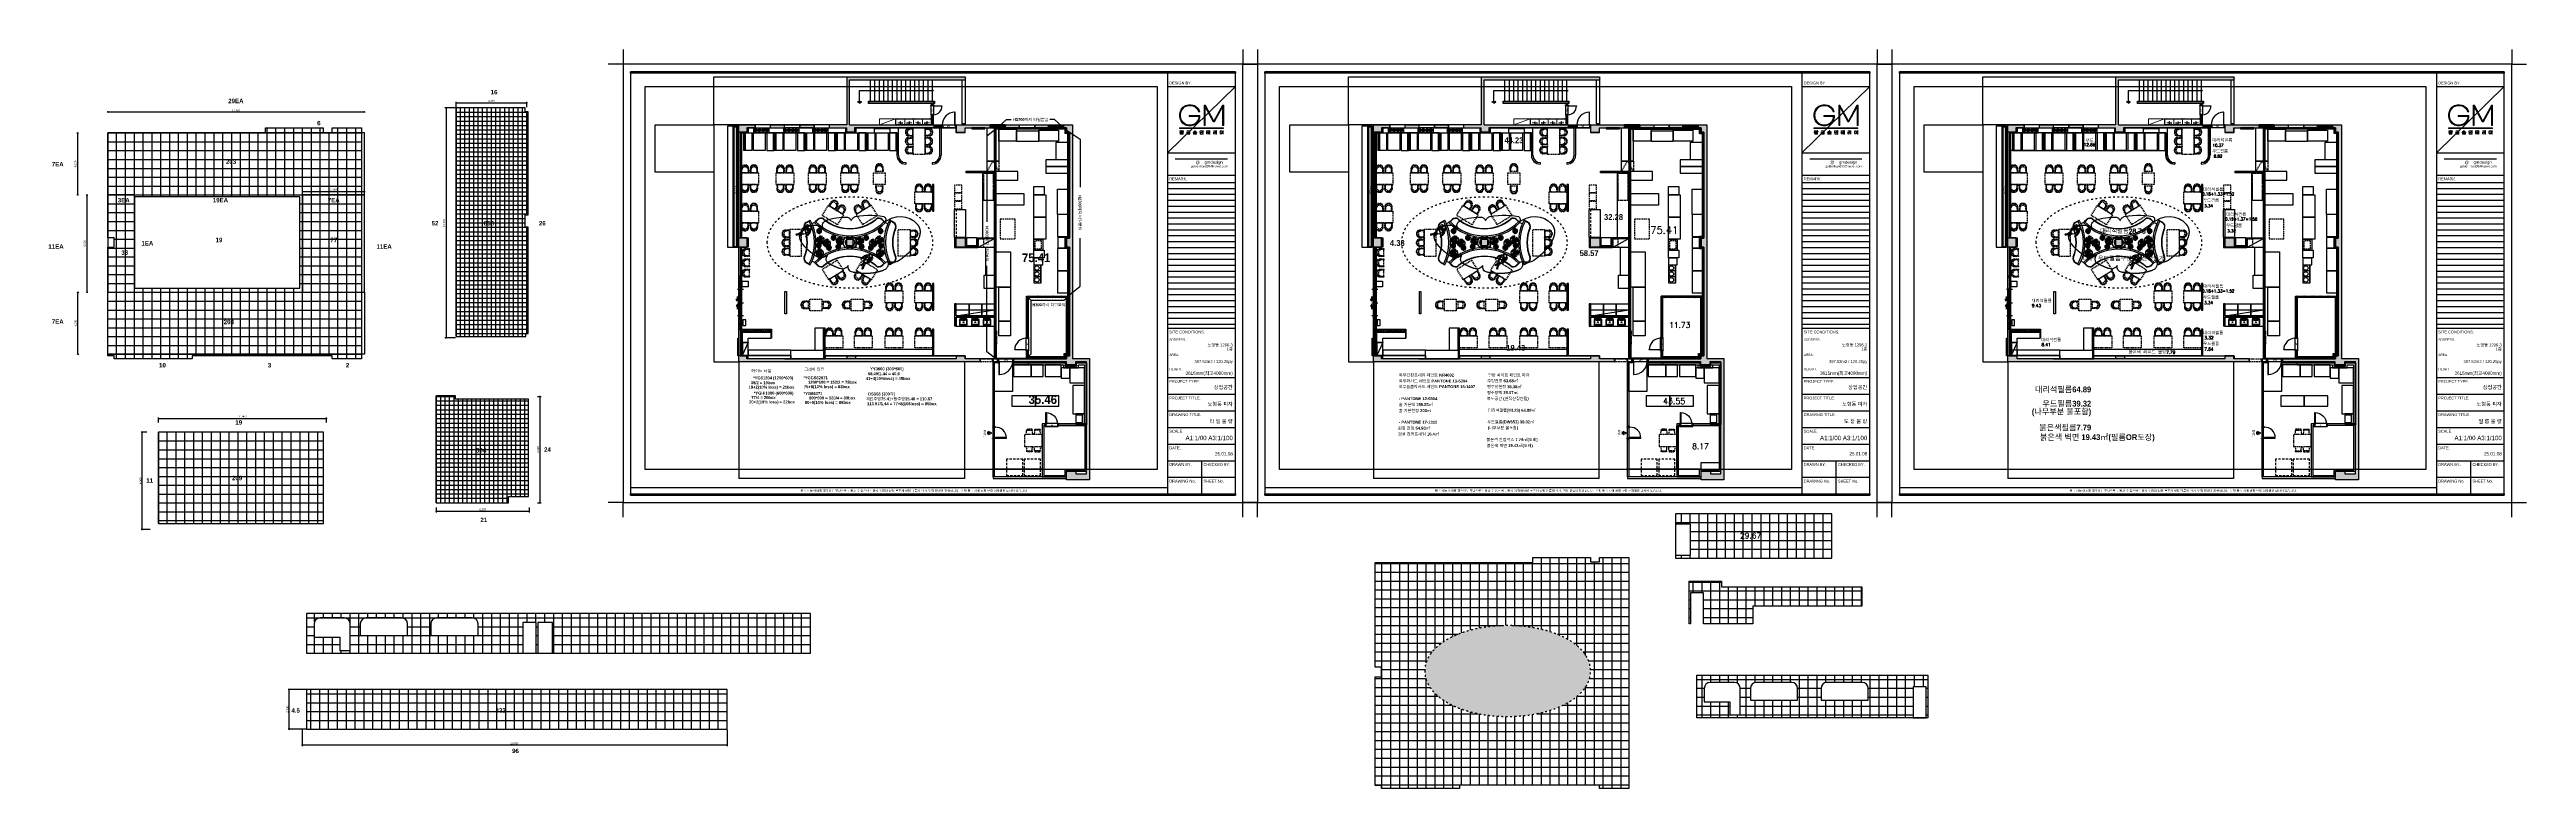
# Model space of a CAD drawing. Header units: inches. Extents: x 534032 to 1143673, y -290961 to -52681.
# Drawn here: x 645299 to 813164, y -248652 to -198577 of the extents above; entities that cross this region are included whole.
import ezdxf
from ezdxf.enums import TextEntityAlignment as Align

# ---------------------------------------------------------------- set-up
doc = ezdxf.new("R2010")
doc.units = ezdxf.units.IN
doc.header["$LTSCALE"] = 100
doc.header["$MEASUREMENT"] = 0
for name, pattern in [('ACAD_ISO03W100', [30, 12, -18]), ('DASHED', [0.75, 0.5, -0.25]), ('DASHEDX2', [1.5, 1, -0.5]), ('DH-HID2', [1.2, 0.8, -0.4]), ('HID', [2.5, 1.5, -1])]:
    doc.linetypes.add(name, pattern=pattern)
for name, color, linetype in [('0-ELC TEXT', 7, 'Continuous'), ('0-설비 급배수', 10, 'Continuous'), ('03-TEXT', 3, 'Continuous'), ('03-WAL NEW', 3, 'Continuous'), ('04-WIN', 4, 'Continuous'), ('06-FUR', 6, 'Continuous'), ('06-LIGHT', 4, 'Continuous'), ('08-HAT', 8, 'Continuous'), ('2-con', 2, 'Continuous'), ('2.글자선', 60, 'Continuous'), ('3.기호.계단선', 30, 'Continuous'), ('_U+B808_U+C774_U+C5B4 2', 7, 'Continuous'), ('C-WIN', 4, 'Continuous'), ('CO-BATH', 6, 'Continuous'), ('CO-DO-FR', 7, 'Continuous'), ('CO-DOOR', 8, 'Continuous'), ('CO-TREE', 251, 'Continuous'), ('F-SYM', 7, 'Continuous'), ('FF2-\\M+5BBEE\\M+5B6AF\\M+5BCD2\\M+5BEDF', 51, 'Continuous'), ('FORM(YOURNAME)-11', 1, 'Continuous'), ('FORM(YOURNAME)-11 @ 1', 1, 'Continuous'), ('FU-FURM', 251, 'DH-HID2'), ('도면층4', 4, 'Continuous'), ('텍스트', 4, 'Continuous')]:
    doc.layers.add(name, color=color, linetype=linetype)
doc.layers.add('\\M+5B3DF\\M+5B4E7', color=1, linetype='Continuous', lineweight=9)
doc.layers.add('Arch', color=8, linetype='Continuous', lineweight=0)
doc.styles.add('DAWIN', font='NanumSquareR.ttf')
doc.styles.get("Standard").update_dxf_attribs({"font": 'txt.shx', "bigfont": 'whgtxt.shx'})
doc.styles.add('YOURNAME', font='HY울릉도M.TTF')
doc.styles.add('넥슨고딕', font='NEXONLv1GothicBold.ttf')
doc.styles.add('맑은 고딕', font='malgun.ttf')
doc.styles.add('코레일둥고', font='Korail_Round_Gothic_Medium.ttf')
doc.dimstyles.new('60', dxfattribs={"dimscale": 60, "dimtxt": 2.2, "dimasz": 3, "dimexe": 1.25, "dimexo": 0.625, "dimtad": 1, "dimdec": 0, "dimzin": 0, "dimdsep": 46, "dimlunit": 6, "dimtxsty": 'DAWIN', "dimblk1": 'DOTSMALL', "dimblk2": 'DOTSMALL', "dimsah": 1, "dimcen": 0.001, "dimclrd": 1, "dimclre": 1, "dimclrt": 3, "dimadec": 0, "dimazin": 0, "dimtfac": 1, "dimtdec": 0, "dimtix": 1, "dimtmove": 2, "dimatfit": 3, "dimldrblk": 'DOTSMALL', "dimfxl": 0, "dimtolj": 1, "dimtzin": 0, "dimarcsym": 0})
pattern_1 = [(0, (0, 88), (15.625, 31.25), [0, -31.25])]
pattern_2 = [(315, (0, 0), (21.2132034, 21.2132034), [])]
pattern_3 = [(0, (-16708.55, -29467), (0, 600), []), (90, (-16708.55, -29467), (-600, 4e-14), [])]

# ---------------------------------------------------------------- blocks, each defined once
blk = doc.blocks.new('D-406')
at = {"layer": 'CO-DO-FR'}
for points in [[(0, 200), (30, 200), (30, 0), (0, 0)], [(3600, 200), (3570, 200), (3570, 0), (3600, 0)]]:
    blk.add_lwpolyline(points, close=True, dxfattribs=at)
at = {"layer": 'CO-DOOR', "color": 251}
for p, q in [((915, -100), (915, 300)), ((1800, 300), (1800, -100)), ((2685, -100), (2685, 300))]:
    blk.add_line(p, q, dxfattribs=at)
at = {"layer": 'CO-DOOR', "color": 251, "linetype": 'DH-HID2'}
blk.add_lwpolyline([(0, 200), (3600, 200), (3600, 0), (0, 0)], close=True, dxfattribs=at)
at = {"layer": 'CO-DOOR', "color": 251}
for points in [[(30, 95), (965, 95), (965, 55), (30, 55)], [(1800, 105), (865, 105), (865, 145), (1800, 145)], [(1800, 105), (2735, 105), (2735, 145), (1800, 145)], [(3570, 95), (2635, 95), (2635, 55), (3570, 55)]]:
    blk.add_lwpolyline(points, close=True, dxfattribs=at)
at = {"layer": 'CO-DOOR'}
for points in [[(130, 95), (30, 95), (30, 55), (130, 55), (130, 70), (120, 70), (120, 80), (130, 80), (130, 95)], [(120, 70), (875, 70), (875, 80), (120, 80)], [(965, 145), (865, 145), (865, 105), (965, 105), (965, 120), (955, 120), (955, 130), (965, 130), (965, 145)], [(865, 95), (965, 95), (965, 55), (865, 55), (865, 70), (875, 70), (875, 80), (865, 80), (865, 95)], [(955, 120), (1710, 120), (1710, 130), (955, 130)], [(1700, 145), (1800, 145), (1800, 105), (1700, 105), (1700, 120), (1710, 120), (1710, 130), (1700, 130), (1700, 145)], [(1900, 145), (1800, 145), (1800, 105), (1900, 105), (1900, 120), (1890, 120), (1890, 130), (1900, 130), (1900, 145)], [(1890, 120), (2645, 120), (2645, 130), (1890, 130)], [(2635, 145), (2735, 145), (2735, 105), (2635, 105), (2635, 120), (2645, 120), (2645, 130), (2635, 130), (2635, 145)], [(2735, 95), (2635, 95), (2635, 55), (2735, 55), (2735, 70), (2725, 70), (2725, 80), (2735, 80), (2735, 95)], [(2725, 70), (3480, 70), (3480, 80), (2725, 80)], [(3470, 95), (3570, 95), (3570, 55), (3470, 55), (3470, 70), (3480, 70), (3480, 80), (3470, 80), (3470, 95)]]:
    blk.add_lwpolyline(points, close=True, dxfattribs=at)
at = {"layer": 'CO-DOOR', "color": 1}
for points in [[(1371, 300), (1700, 300), (1601, 372), (1543, 372), (1642, 300), (1371, 300)], [(2229, 300), (1900, 300), (1999, 372), (2057, 372), (1958, 300), (2229, 300)]]:
    blk.add_lwpolyline(points, close=True, dxfattribs=at)
blk = doc.blocks.new('floorplan')
at = {"layer": '08-HAT'}
h = blk.add_hatch(dxfattribs=at)
h.set_pattern_fill('DOTS', color=8, scale=500)
h.paths.add_polyline_path([(183423, 28685), (190793, 28685), (190793, 28490), (190998, 28490), (190998, 24905), (191198, 24905), (191198, 28480), (191408, 28480), (191408, 29095), (191198, 29095), (191198, 29847), (198783, 29847), (198783, 29130), (198608, 29130), (198608, 28500), (199193, 28500), (199193, 30047), (190968, 30047), (190968, 28890), (175135, 28890), (175135, 28290), (175335, 28290), (175335, 28495), (175623, 28495), (175623, 28685), (182803, 28685), (182803, 28495), (183423, 28495)])
h = blk.add_hatch(dxfattribs=at)
h.set_pattern_fill('_USER', color=256, scale=50, angle=45, pattern_type=0)
h.set_pattern_definition([(45, (0, 0), (-35.355339, 35.355339), [])])
h.paths.add_polyline_path([(191268, 28410), (191408, 28410), (191478, 28410), (191478, 29095), (191478, 29165), (191268, 29165), (191268, 29847), (191198, 29847), (191198, 29095), (191408, 29095), (191408, 28480), (191198, 28480), (191198, 24905), (191268, 24905)])
h.paths.add_polyline_path([(191268, 23855), (191198, 23855), (191198, 23600), (191268, 23600)])
h = blk.add_hatch(dxfattribs=at)
h.set_pattern_fill('DOTS', color=8, scale=500)
h.set_pattern_definition(pattern_1)
h.paths.add_polyline_path([(191198, 22635), (190998, 22635), (190998, 21615), (190788, 21615), (190788, 21005), (190998, 21005), (190998, 14210), (190788, 14210), (190788, 13595), (190998, 13595), (190998, 6920), (190788, 6920), (190788, 6295), (191198, 6295)])
h.paths.add_polyline_path([(183418, 21628), (182798, 21628), (182798, 21008), (183418, 21008)])
h.paths.add_polyline_path([(175635, 21615), (175335, 21615), (175335, 23310), (175135, 23310), (175135, 21005), (175635, 21005)])
h.paths.add_polyline_path([(175335, 25315), (175135, 25315), (175135, 24345), (175335, 24345)])
h.paths.add_polyline_path([(175335, 27270), (175135, 27270), (175135, 26345), (175335, 26345)])
h.paths.add_polyline_path([(175335, 11390), (175135, 11390), (175135, 10430), (175335, 10430)])
h.paths.add_polyline_path([(175335, 9390), (175135, 9390), (175135, 8435), (175335, 8435)])
h.paths.add_polyline_path([(175635, 6920), (175335, 6920), (175335, 7395), (175135, 7395), (175135, 6295), (175635, 6295)])
h.paths.add_polyline_path([(183418, 6920), (182798, 6920), (182798, 6295), (183418, 6295)])
h.paths.add_polyline_path([(183418, 14210), (182798, 14210), (182798, 13595), (183418, 13595)])
h.paths.add_polyline_path([(175335, 19520), (175135, 19520), (175135, 13795), (172075, 13795), (172075, 21703), (171875, 21703), (171875, 13595), (175135, 13595), (175135, 12425), (175335, 12425), (175335, 13595), (175635, 13595), (175635, 14210), (175335, 14210)])
h = blk.add_hatch(dxfattribs=at)
h.set_pattern_fill('DOTS', color=8, scale=500)
h.set_pattern_definition(pattern_1)
h.paths.add_polyline_path([(172075, 21703), (171875, 21703), (171875, 13595), (175135, 13595), (175135, 13795), (172075, 13795), (172075, 21503), (172075, 21503)])
h = blk.add_hatch(color=256, dxfattribs=at)
h.dxf.hatch_style = 1
h.paths.add_polyline_path([(175135, 21615), (175075, 21615), (175075, 21415), (175135, 21415)])
at = {"layer": '3.기호.계단선'}
h = blk.add_hatch(color=256, dxfattribs=at)
h.dxf.hatch_style = 1
h.paths.add_polyline_path([(175335, 22065), (175415, 22065), (175415, 22965), (175335, 22965)])
at = {"color": 0, "linetype": 'Continuous'}
for p, q in [((173525, 19408), (172075, 19408)), ((173525, 19108), (172075, 19108)), ((173525, 18808), (172075, 18808)), ((173525, 18508), (172075, 18508)), ((173525, 15078), (173525, 19538)), ((173525, 19538), (173685, 19538)), ((173555, 15108), (173555, 19508)), ((173655, 19508), (173555, 19508)), ((173655, 15108), (173655, 19508)), ((173685, 19538), (173685, 15078)), ((173525, 18208), (172075, 18208)), ((173525, 17908), (172075, 17908)), ((173525, 17608), (172075, 17608)), ((173525, 17308), (172075, 17308)), ((173525, 17008), (172075, 17008)), ((173525, 16708), (172075, 16708)), ((173525, 16408), (172075, 16408)), ((173525, 16108), (172075, 16108)), ((173525, 15808), (172075, 15808)), ((173525, 15508), (172075, 15508)), ((173525, 15208), (172075, 15208)), ((173655, 15108), (173555, 15108)), ((173685, 15078), (173525, 15078))]:
    blk.add_line(p, q, dxfattribs=at)
at = {"color": 7, "linetype": 'Continuous'}
for p, q in [((172815, 14458), (172815, 19408)), ((173655, 14458), (172815, 14458)), ((173580, 14588), (173554, 14573)), ((173554, 14573), (173620, 14458)), ((173554, 14343), (173620, 14458)), ((173580, 14328), (173554, 14343)), ((173655, 14458), (173580, 14588)), ((173655, 14458), (173580, 14328))]:
    blk.add_line(p, q, dxfattribs=at)
for points in [[(175135, 6295), (175135, 4595), (191198, 4595), (191198, 6295), (175135, 6295)], [(175135, 4595), (178345, 4595), (178345, 620), (175135, 620), (175135, 4595)]]:
    blk.add_lwpolyline(points)
at = {"color": 0, "linetype": 'Continuous'}
for radius in [40, 30, 20, 10, 5]:
    blk.add_circle((172815, 19408), radius, dxfattribs=at)
at = {"layer": '0-설비 급배수'}
for p, q in [((195458, 29717), (195458, 29847)), ((191398, 25905), (191268, 25905))]:
    blk.add_line(p, q, dxfattribs=at)
for points in [[(191268, 25905), (191268, 28410), (191478, 28410), (191478, 29165), (191268, 29165), (191268, 29847), (195458, 29847)], [(191398, 25905), (191398, 28280), (191608, 28280), (191608, 29295), (191398, 29295), (191398, 29717), (195458, 29717)]]:
    blk.add_lwpolyline(points, dxfattribs=at)
at = {"layer": '03-WAL NEW'}
blk.add_lwpolyline([(191198, 24905), (191268, 24905), (191268, 28410), (191268, 28410), (191408, 28410), (191478, 28410), (191478, 29095), (191478, 29165), (191268, 29165), (191268, 29847)], dxfattribs=at)
at = {"layer": '04-WIN'}
for p, q in [((198993, 28500), (198993, 23600)), ((178003, 6445), (175695, 6445)), ((178003, 6425), (175695, 6425)), ((175695, 6375), (178003, 6375)), ((180370, 6445), (178063, 6445)), ((180370, 6425), (178063, 6425)), ((178063, 6375), (180370, 6375)), ((182738, 6445), (180430, 6445)), ((182738, 6425), (180430, 6425)), ((180430, 6375), (182738, 6375)), ((185328, 6445), (183478, 6445)), ((185328, 6425), (183478, 6425)), ((183478, 6375), (185328, 6375)), ((189048, 6445), (190728, 6445)), ((189048, 6425), (190728, 6425)), ((189048, 6375), (190728, 6375))]:
    blk.add_line(p, q, dxfattribs=at)
for points in [[(198993, 23515), (199093, 23515), (199093, 28500), (198993, 28500)], [(195598, 23515), (195598, 23600), (195548, 23600), (195548, 23515), (195598, 23515)], [(196448, 23515), (196448, 23600), (196398, 23600), (196398, 23515), (196448, 23515)], [(182798, 6495), (175635, 6495)], [(182798, 6295), (175635, 6295)], [(190788, 6495), (183418, 6495)], [(190788, 6295), (183418, 6295)]]:
    blk.add_lwpolyline(points, dxfattribs=at)
for points in [[(191198, 23600), (198993, 23600), (198993, 23515), (191198, 23515)], [(175695, 6375), (175695, 6495), (175635, 6495), (175635, 6375)], [(178063, 6375), (178063, 6495), (178003, 6495), (178003, 6375)], [(180430, 6375), (180430, 6495), (180370, 6495), (180370, 6375)], [(182798, 6375), (182798, 6495), (182738, 6495), (182738, 6375)], [(183478, 6375), (183478, 6495), (183418, 6495), (183418, 6375)], [(185388, 6375), (185388, 6495), (185328, 6495), (185328, 6375)], [(189048, 6375), (189048, 6495), (188988, 6495), (188988, 6375)], [(190788, 6375), (190788, 6495), (190728, 6495), (190728, 6375)]]:
    blk.add_lwpolyline(points, close=True, dxfattribs=at)
at = {"layer": '2-con'}
for p, q in [((190968, 28890), (190968, 30047)), ((190968, 30047), (199193, 30047)), ((175335, 28290), (175135, 28290)), ((175335, 27270), (175135, 27270)), ((175335, 26345), (175135, 26345)), ((175335, 25315), (175135, 25315)), ((175335, 24345), (175135, 24345)), ((190998, 24905), (191198, 24905)), ((191198, 23855), (190998, 23855)), ((190998, 23515), (191198, 23515)), ((175335, 23310), (175135, 23310)), ((190998, 22635), (191198, 22635)), ((172075, 13795), (172075, 21615)), ((175075, 21415), (175075, 21615)), ((175075, 21415), (175135, 21415)), ((175335, 19520), (175135, 19520)), ((175335, 19520), (175135, 19520)), ((175135, 13795), (172075, 13795)), ((175335, 12425), (175135, 12425)), ((175335, 11390), (175135, 11390)), ((175335, 10430), (175135, 10430)), ((175335, 9390), (175135, 9390)), ((175335, 8435), (175135, 8435)), ((175335, 7395), (175135, 7395))]:
    blk.add_line(p, q, dxfattribs=at)
at = {"layer": '2-con', "color": 3}
for p, q in [((191198, 21575), (199103, 21575)), ((199103, 21575), (199103, 6295)), ((191198, 6295), (199103, 6295))]:
    blk.add_line(p, q, dxfattribs=at)
at = {"layer": '2-con'}
for points in [[(175135, 28290), (175135, 28890), (190968, 28890)], [(175335, 28290), (175335, 28495), (175623, 28495), (175623, 28685), (182803, 28685), (182803, 28495), (183423, 28495), (183423, 28685), (190793, 28685), (190793, 28490), (190998, 28490)], [(199193, 30047), (199193, 28500), (198608, 28500), (198608, 29130), (198783, 29130), (198783, 29847), (191198, 29847), (191198, 29095), (191408, 29095), (191408, 28480), (191198, 28480)], [(175135, 26345), (175135, 27270)], [(175335, 26345), (175335, 27270)], [(190998, 28490), (190998, 24905)], [(191198, 28480), (191198, 24905)], [(175135, 24345), (175135, 25315)], [(175335, 24345), (175335, 25315)], [(190998, 23855), (190998, 23515)], [(191198, 23855), (191198, 23515)], [(175135, 21005), (175135, 23310)], [(175335, 21615), (175335, 23310)], [(191198, 22635), (191198, 6295), (190788, 6295)], [(190998, 22635), (190998, 21615)], [(171875, 13595), (171875, 21615), (172075, 21615)], [(175075, 21615), (175135, 21615)], [(175135, 21005), (175635, 21005), (175635, 21615), (175335, 21615)], [(190998, 21615), (190788, 21615), (190788, 21005), (190998, 21005)], [(190998, 21005), (190998, 14210)], [(175135, 13795), (175135, 19520)], [(175335, 14210), (175335, 19520)], [(175335, 14210), (175635, 14210), (175635, 13595), (175335, 13595)], [(175335, 12425), (175335, 13595)], [(190998, 14210), (190788, 14210), (190788, 13595), (190998, 13595)], [(190998, 13595), (190998, 6920)], [(175135, 10430), (175135, 11390)], [(175335, 10430), (175335, 11390)], [(175135, 8435), (175135, 9390)], [(175335, 8435), (175335, 9390)], [(175635, 6295), (175135, 6295), (175135, 7395)], [(175335, 6920), (175335, 7395)], [(175335, 6920), (175635, 6920), (175635, 6295)], [(182798, 6295), (182798, 6920), (183418, 6920), (183418, 6295)], [(190998, 6920), (190788, 6920), (190788, 6295)], [(183418, 6295), (182798, 6295)]]:
    blk.add_lwpolyline(points, dxfattribs=at)
at = {"layer": '2-con', "color": 3}
blk.add_lwpolyline([(191198, 23855), (191268, 23855), (191268, 23600), (191198, 23600)], dxfattribs=at)
at = {"layer": '2-con'}
for points in [[(182798, 21628), (183418, 21628), (183418, 21008), (182798, 21008)], [(171875, 13595), (175135, 13595), (175135, 4595), (171875, 4595)], [(182798, 14210), (183418, 14210), (183418, 13595), (182798, 13595)]]:
    blk.add_lwpolyline(points, close=True, dxfattribs=at)
at = {"layer": '3.기호.계단선'}
blk.add_lwpolyline([(175335, 22065), (175415, 22065), (175415, 22965), (175335, 22965), (175335, 22065)], dxfattribs=at)
at = {"layer": 'C-WIN'}
for points in [[(175335, 27270), (175135, 27270), (175135, 28290), (175335, 28290)], [(175335, 25315), (175135, 25315), (175135, 26345), (175335, 26345)], [(175135, 23310), (175335, 23310), (175335, 24345), (175135, 24345)], [(175075, 21415), (172075, 21415), (172075, 21615), (175075, 21615)], [(175135, 11390), (175335, 11390), (175335, 12425), (175135, 12425)], [(175335, 9390), (175135, 9390), (175135, 10430), (175335, 10430)], [(175135, 7395), (175335, 7395), (175335, 8435), (175135, 8435)]]:
    blk.add_lwpolyline(points, close=True, dxfattribs=at)
at = {"layer": 'CO-DOOR', "xscale": -1, "rotation": 180}
blk.add_blockref('D-406', (185388, 6495), dxfattribs=at)
blk = doc.blocks.new('p-3')
at = {"color": 8}
for p, q in [((190942, -7650), (190943, -7636)), ((190942, -7652), (190942, -7650)), ((190943, -7657), (190942, -7652)), ((190943, -7636), (190946, -7630)), ((190945, -7658), (190943, -7657)), ((190943, -7658), (190943, -7667)), ((190943, -7667), (190944, -7671)), ((190944, -7671), (190944, -7666)), ((190944, -7666), (190944, -7671)), ((190944, -7671), (190945, -7671)), ((190946, -7653), (190945, -7658)), ((190946, -7669), (190945, -7658)), ((190945, -7671), (190945, -7666)), ((190945, -7666), (190946, -7671)), ((190946, -7670), (190945, -7667)), ((190945, -7667), (190946, -7669)), ((190946, -7630), (190951, -7624)), ((190948, -7651), (190946, -7653)), ((190946, -7669), (190946, -7669)), ((190946, -7671), (190946, -7670)), ((190949, -7644), (190948, -7651)), ((190952, -7637), (190949, -7644)), ((190951, -7624), (190958, -7615)), ((190954, -7634), (190952, -7637)), ((190958, -7628), (190954, -7634)), ((190959, -7633), (190957, -7643)), ((190957, -7643), (190962, -7657)), ((190958, -7615), (190960, -7614)), ((190960, -7623), (190958, -7628)), ((190962, -7606), (190959, -7609)), ((190959, -7609), (190961, -7613)), ((190960, -7623), (190959, -7633)), ((190960, -7614), (190961, -7614)), ((190961, -7613), (190965, -7615)), ((190964, -7628), (190961, -7622)), ((190965, -7601), (190962, -7606)), ((190962, -7657), (190970, -7672)), ((190968, -7631), (190964, -7628)), ((190973, -7598), (190965, -7601)), ((190965, -7606), (190972, -7600)), ((190967, -7615), (190965, -7606)), ((190965, -7615), (190967, -7615)), ((190966, -7635), (190965, -7645)), ((190965, -7645), (190967, -7660)), ((190967, -7615), (190970, -7618)), ((190975, -7630), (190968, -7631)), ((190969, -7618), (190970, -7621)), ((190970, -7618), (190978, -7623)), ((190970, -7621), (190973, -7622)), ((190970, -7672), (190974, -7673)), ((190972, -7600), (190978, -7600)), ((190972, -7679), (190973, -7673)), ((190974, -7682), (190972, -7679)), ((190972, -7700), (190974, -7684)), ((190973, -7701), (190972, -7700)), ((190979, -7599), (190973, -7598)), ((190973, -7622), (190974, -7623)), ((190977, -7681), (190973, -7680)), ((190973, -7694), (190974, -7685)), ((190975, -7695), (190973, -7694)), ((190976, -7701), (190973, -7701)), ((190974, -7623), (190975, -7624)), ((190974, -7673), (190977, -7671)), ((190974, -7684), (190974, -7682)), ((190975, -7624), (190976, -7622)), ((190983, -7631), (190975, -7630)), ((190975, -7641), (190977, -7642)), ((190977, -7694), (190975, -7695)), ((190976, -7616), (190980, -7616)), ((190977, -7701), (190976, -7701)), ((190982, -7683), (190977, -7671)), ((190977, -7671), (190985, -7672)), ((190980, -7680), (190977, -7681)), ((190979, -7685), (190977, -7694)), ((190980, -7687), (190977, -7701)), ((190978, -7600), (190982, -7603)), ((190978, -7623), (190981, -7622)), ((190981, -7597), (190979, -7598)), ((190979, -7598), (190979, -7599)), ((190981, -7681), (190979, -7683)), ((190979, -7683), (190980, -7687)), ((190980, -7616), (190982, -7614)), ((190984, -7598), (190981, -7597)), ((190981, -7622), (190983, -7616)), ((190986, -7687), (190982, -7683)), ((190983, -7609), (190985, -7607)), ((190983, -7611), (190987, -7611)), ((190983, -7616), (190983, -7614)), ((190983, -7614), (190988, -7614)), ((190986, -7629), (190983, -7631)), ((190986, -7602), (190984, -7598)), ((190984, -7635), (190986, -7647)), ((190986, -7647), (190985, -7657)), ((190985, -7672), (190987, -7672)), ((190991, -7609), (190986, -7602)), ((190988, -7625), (190986, -7629)), ((190989, -7695), (190986, -7687)), ((190987, -7672), (190993, -7643)), ((190987, -7673), (190990, -7679)), ((190988, -7614), (190991, -7611)), ((190988, -7620), (190988, -7625)), ((190989, -7619), (190991, -7616)), ((190991, -7625), (190989, -7619)), ((190989, -7700), (190989, -7695)), ((190996, -7711), (190989, -7700)), ((190996, -7608), (190990, -7606)), ((190990, -7679), (190990, -7687)), ((190990, -7687), (190997, -7703)), ((190993, -7705), (190990, -7697)), ((190991, -7611), (190991, -7609)), ((190991, -7616), (190993, -7621)), ((190993, -7643), (190991, -7625)), ((190993, -7621), (190993, -7634)), ((190993, -7634), (190993, -7641)), ((190993, -7641), (190997, -7640)), ((190996, -7705), (190993, -7705)), ((190994, -7641), (190994, -7643)), ((190994, -7643), (190995, -7652)), ((190995, -7652), (190996, -7652)), ((190998, -7611), (190996, -7608)), ((190996, -7652), (190996, -7649)), ((190996, -7649), (190997, -7654)), ((190997, -7703), (190996, -7705)), ((191000, -7711), (190996, -7711)), ((190997, -7635), (190998, -7634)), ((190997, -7640), (190997, -7635)), ((190998, -7642), (190997, -7641)), ((190998, -7654), (190997, -7649)), ((190997, -7649), (190998, -7654)), ((190997, -7654), (190998, -7654)), ((190997, -7703), (191001, -7709)), ((190999, -7614), (190998, -7611)), ((190998, -7634), (190999, -7619)), ((191000, -7644), (190998, -7642)), ((190998, -7654), (190999, -7654)), ((190999, -7619), (190999, -7614)), ((190999, -7654), (190999, -7650)), ((190999, -7650), (191000, -7654)), ((191002, -7650), (191000, -7644)), ((191000, -7654), (191000, -7649)), ((191000, -7649), (191001, -7651)), ((191000, -7654), (191000, -7654)), ((191001, -7709), (191000, -7711)), ((191001, -7651), (191002, -7650))]:
    blk.add_line(p, q, dxfattribs=at)
blk = doc.blocks.new('A$C0ACF2E9F')
at = {"color": 8}
for p, q in [((0, 608), (8, 744)), ((7, 596), (0, 608)), ((2, 548), (7, 596)), ((10, 547), (2, 548)), ((3, 489), (7, 513)), ((7, 467), (3, 489)), ((7, 596), (44, 590)), ((7, 523), (10, 533)), ((7, 523), (7, 492)), ((7, 493), (7, 523)), ((7, 460), (7, 492)), ((10, 453), (7, 460)), ((8, 744), (24, 778)), ((14, 410), (9, 455)), ((39, 545), (10, 547)), ((10, 533), (10, 547)), ((16, 455), (10, 453)), ((19, 410), (14, 410)), ((17, 473), (16, 455)), ((17, 497), (36, 519)), ((17, 497), (17, 473)), ((17, 472), (24, 410)), ((24, 410), (19, 410)), ((23, 402), (21, 410)), ((27, 402), (23, 402)), ((24, 778), (30, 797)), ((26, 469), (33, 402)), ((33, 402), (27, 402)), ((30, 797), (37, 814)), ((33, 410), (31, 410)), ((33, 467), (38, 410)), ((38, 410), (33, 410)), ((34, 545), (37, 530)), ((37, 530), (36, 519)), ((36, 519), (40, 483)), ((37, 814), (82, 880)), ((44, 419), (38, 419)), ((44, 590), (39, 545)), ((40, 483), (47, 422)), ((60, 604), (44, 590)), ((47, 422), (44, 419)), ((77, 695), (60, 604)), ((105, 755), (77, 695)), ((82, 880), (109, 932)), ((114, 762), (105, 755)), ((109, 932), (122, 959)), ((117, 776), (114, 762)), ((161, 835), (117, 776)), ((122, 959), (149, 1005)), ((149, 1005), (188, 1042)), ((158, 692), (175, 796)), ((194, 563), (158, 692)), ((207, 892), (161, 835)), ((171, 769), (175, 843)), ((175, 843), (179, 857)), ((175, 843), (175, 796)), ((175, 796), (188, 769)), ((192, 1050), (179, 1025)), ((185, 1000), (179, 1025)), ((188, 997), (185, 1000)), ((188, 997), (222, 969)), ((188, 769), (242, 765)), ((197, 1053), (192, 1050)), ((259, 427), (194, 563)), ((197, 1053), (234, 1104)), ((215, 851), (200, 884)), ((221, 862), (209, 915)), ((227, 825), (215, 851)), ((221, 926), (221, 888)), ((221, 888), (221, 862)), ((221, 862), (221, 851)), ((245, 808), (221, 851)), ((234, 1047), (222, 1036)), ((232, 1014), (222, 1036)), ((254, 969), (222, 969)), ((239, 819), (227, 825)), ((245, 993), (232, 1014)), ((234, 1104), (252, 1110)), ((321, 769), (242, 765)), ((245, 1034), (248, 1012)), ((252, 975), (245, 993)), ((245, 808), (332, 821)), ((248, 1012), (252, 999)), ((252, 1110), (308, 1130)), ((259, 977), (252, 999)), ((258, 969), (252, 975)), ((259, 977), (258, 969)), ((258, 969), (258, 959)), ((262, 945), (258, 959)), ((284, 403), (259, 427)), ((269, 933), (262, 945)), ((282, 932), (269, 933)), ((275, 925), (274, 933)), ((329, 909), (275, 942)), ((281, 910), (275, 925)), ((288, 900), (281, 910)), ((319, 915), (282, 932)), ((323, 389), (284, 403)), ((288, 900), (319, 895)), ((296, 115), (323, 262)), ((305, 103), (296, 115)), ((296, 115), (305, 103)), ((301, 1103), (366, 1103)), ((342, 101), (305, 103)), ((308, 1130), (359, 1130)), ((309, 348), (313, 393)), ((309, 333), (309, 348)), ((322, 310), (309, 333)), ((309, 317), (309, 333)), ((323, 298), (309, 317)), ((315, 182), (328, 261)), ((315, 182), (329, 164)), ((329, 909), (319, 915)), ((359, 889), (319, 915)), ((329, 881), (319, 895)), ((321, 769), (423, 765)), ((363, 305), (322, 310)), ((356, 416), (323, 389)), ((329, 274), (323, 298)), ((323, 262), (326, 279)), ((326, 279), (328, 281)), ((326, 279), (328, 281)), ((328, 261), (329, 274)), ((329, 909), (359, 889)), ((338, 881), (329, 881)), ((329, 164), (349, 175)), ((417, 808), (332, 821)), ((345, 895), (338, 881)), ((356, 110), (342, 101)), ((349, 895), (345, 895)), ((349, 895), (345, 895)), ((363, 379), (347, 408)), ((373, 269), (349, 175)), ((429, 389), (356, 416)), ((378, 252), (356, 111)), ((359, 1130), (415, 1110)), ((386, 892), (359, 889)), ((362, 1130), (370, 1137)), ((375, 362), (363, 379)), ((363, 305), (385, 319)), ((372, 288), (365, 266)), ((366, 1103), (396, 1096)), ((370, 1137), (392, 1143)), ((370, 281), (373, 269)), ((388, 302), (372, 288)), ((372, 288), (378, 252)), ((375, 362), (386, 323)), ((400, 289), (383, 318)), ((400, 928), (386, 892)), ((386, 323), (400, 289)), ((389, 308), (388, 302)), ((392, 1143), (416, 1128)), ((396, 1096), (403, 1074)), ((405, 939), (400, 928)), ((433, 242), (400, 289)), ((403, 1074), (412, 1034)), ((410, 1012), (405, 999)), ((405, 999), (405, 977)), ((405, 977), (407, 969)), ((407, 959), (405, 939)), ((412, 970), (407, 959)), ((407, 969), (407, 959)), ((412, 1034), (410, 1012)), ((415, 993), (412, 975)), ((412, 975), (412, 970)), ((445, 969), (412, 969)), ((430, 1014), (415, 977)), ((416, 1128), (433, 1104)), ((443, 851), (417, 808)), ((423, 765), (477, 769)), ((453, 402), (429, 389)), ((440, 1036), (430, 1014)), ((433, 1104), (470, 1053)), ((453, 205), (433, 242)), ((449, 928), (436, 937)), ((443, 932), (443, 888)), ((443, 862), (457, 930)), ((443, 888), (443, 862)), ((443, 862), (443, 851)), ((479, 997), (445, 969)), ((445, 398), (460, 363)), ((464, 935), (449, 928)), ((457, 453), (453, 402)), ((469, 167), (453, 205)), ((457, 1068), (459, 1068)), ((483, 563), (457, 453)), ((459, 1068), (549, 1035)), ((459, 188), (459, 191)), ((467, 133), (459, 188)), ((460, 932), (470, 912)), ((460, 363), (474, 329)), ((464, 935), (486, 937)), ((467, 151), (469, 167)), ((517, 68), (467, 151)), ((467, 151), (467, 133)), ((530, 4), (467, 133)), ((470, 1053), (474, 1050)), ((470, 912), (489, 843)), ((474, 1050), (496, 1026)), ((474, 329), (480, 258)), ((489, 796), (477, 769)), ((482, 1000), (479, 997)), ((480, 258), (496, 202)), ((496, 1026), (482, 1000)), ((507, 692), (483, 563)), ((497, 939), (486, 937)), ((489, 843), (493, 769)), ((489, 843), (489, 796)), ((489, 796), (507, 692)), ((496, 202), (514, 158)), ((509, 944), (497, 939)), ((507, 919), (500, 940)), ((504, 792), (507, 919)), ((511, 771), (504, 792)), ((511, 771), (513, 711)), ((553, 713), (513, 711)), ((514, 158), (550, 85)), ((541, 64), (517, 68)), ((523, 688), (520, 711)), ((521, 148), (587, 27)), ((524, 682), (523, 688)), ((527, 651), (524, 682)), ((570, 653), (524, 682)), ((534, 597), (527, 651)), ((547, 0), (530, 4)), ((530, 4), (530, 3)), ((547, 0), (530, 3)), ((541, 593), (534, 597)), ((551, 584), (541, 638)), ((544, 597), (541, 593)), ((550, 85), (541, 64)), ((544, 621), (544, 597)), ((581, 11), (547, 0)), ((581, 11), (547, 0)), ((549, 1035), (567, 1014)), ((550, 714), (559, 691)), ((563, 778), (551, 767)), ((551, 767), (553, 713)), ((557, 584), (551, 584)), ((566, 574), (553, 637)), ((561, 587), (557, 584)), ((559, 691), (574, 675)), ((559, 606), (561, 587)), ((570, 918), (563, 778)), ((564, 791), (563, 778)), ((577, 580), (566, 637)), ((571, 574), (566, 574)), ((567, 1014), (574, 984)), ((575, 956), (570, 918)), ((571, 608), (574, 578)), ((574, 578), (571, 574)), ((580, 627), (573, 647)), ((574, 984), (575, 956)), ((574, 675), (584, 645)), ((583, 580), (577, 580)), ((588, 608), (580, 627)), ((580, 625), (587, 583)), ((587, 27), (581, 11)), ((587, 26), (581, 11)), ((587, 583), (583, 580)), ((584, 645), (594, 617)), ((587, 27), (587, 26)), ((593, 611), (588, 608)), ((594, 617), (593, 611))]:
    blk.add_line(p, q, dxfattribs=at)
blk = doc.blocks.new('900EHDK')
at = {"layer": '03-WAL NEW'}
for p, q in [((387520, 32537), (387720, 32537)), ((387520, 32537), (387720, 32537)), ((387720, 31637), (387520, 31637)), ((387520, 31637), (387720, 31637)), ((387520, 31637), (387720, 31637))]:
    blk.add_line(p, q, dxfattribs=at)
at = {"layer": '도면층4'}
for p, q in [((387520, 31637), (387520, 32537)), ((387720, 32537), (387720, 31637))]:
    blk.add_line(p, q, dxfattribs=at)
blk.add_lwpolyline([(387550, 32477), (386770, 32477), (386770, 32447), (387550, 32447)], close=True, dxfattribs=at)
for points in [[(387520, 32537), (387520, 32507), (387550, 32507), (387550, 32477), (387690, 32477), (387690, 32507), (387720, 32507), (387720, 32537), (387520, 32537)], [(387520, 31637), (387520, 31667), (387550, 31667), (387550, 31697), (387690, 31697), (387690, 31667), (387720, 31667), (387720, 31637), (387520, 31637)]]:
    blk.add_lwpolyline(points, dxfattribs=at)
at = {"layer": '도면층4', "color": 5}
blk.add_arc((387550, 32477), 780, 180, 270, dxfattribs=at)
at = {"layer": '2.글자선', "style": '코레일둥고'}
blk.add_text('900', height=80, rotation=90, dxfattribs=at).set_placement((387627, 32076), align=Align.MIDDLE_CENTER)
blk = doc.blocks.new('cillll')
at = {"layer": '03-TEXT'}
h = blk.add_hatch(color=8, dxfattribs=at)
h.dxf.hatch_style = 1
h.paths.add_polyline_path([(832626, -87367), (832626, -87592), (832851, -87480)])
at = {"layer": '06-FUR'}
h = blk.add_hatch(dxfattribs=at)
h.set_pattern_fill('AR-SAND', color=8, scale=50)
h.set_pattern_definition([(37.5, (123870.27, 0), (-3.149668, 96.3411885), [0, -76, 0, -85, 0, -81.25]), (7.5, (123870.27, 0), (88.488835, 141.107303), [0, -41, 0, -68.5, 0, -26.25]), (327.5, (123808.77, 0), (155.707093, 0.282953), [0, -25, 0, -90, 0, -117.5]), (317.5, (123808.77, 0), (150.30633, 43.883778), [0, -12.5, 0, -59, 0, -67.5])])
h.paths.add_polyline_path([(818011, -80450), (816011, -80450), (816011, -82250), (816023, -82250), (816023, -80650), (817999, -80650), (817999, -81050), (818011, -81050)])
at = {"layer": '08-HAT'}
h = blk.add_hatch(dxfattribs=at)
h.set_pattern_fill('AR-SAND', color=8, scale=100)
h.set_pattern_definition([(37.5, (123782.27, 0), (-6.299336, 192.682377), [0, -152, 0, -170, 0, -162.5]), (7.5, (123782.27, 0), (176.97767, 282.21461), [0, -82, 0, -137, 0, -52.5]), (327.5, (123659.27, 0), (311.414186, 0.565905), [0, -50, 0, -180, 0, -235]), (317.5, (123659.27, 0), (300.61266, 87.76756), [0, -25, 0, -118, 0, -135])])
h.paths.add_polyline_path([(815673, -66647), (815473, -66589), (815473, -74772), (815673, -74830)])
at = {"layer": 'CO-TREE'}
h = blk.add_hatch(dxfattribs=at)
h.set_pattern_fill('_USER', color=256, scale=30, angle=-45, pattern_type=0)
h.set_pattern_definition([(315, (123782.273, 0), (21.2132034, 21.2132034), [])])
h.paths.add_polyline_path([(832826, -66597), (833861, -66597), (833861, -66797), (832826, -66797)])
h = blk.add_hatch(dxfattribs=at)
h.set_pattern_fill('_USER', color=8, scale=30, angle=-45, pattern_type=0)
h.set_pattern_definition(pattern_2)
h.paths.add_polyline_path([(833121, -66797), (833221, -66797), (833221, -67307), (833121, -67307)])
h = blk.add_hatch(dxfattribs=at)
h.set_pattern_fill('AR-HBONE', color=8, scale=30, angle=-90)
h.set_pattern_definition([(315, (808723.8, 132766.15), (169.70563, -7e-14), [360, -120]), (45, (808808.65, 132681.3), (169.70563, -8e-14), [360, -120])])
h.paths.add_polyline_path([(838201, -67085), (838011, -67085), (838011, -66797), (833131, -66797), (833131, -82460), (838006, -82460), (838006, -82255), (838201, -82255), (838201, -74885), (838011, -74885), (838011, -74265), (838201, -74265)])
h.paths.add_polyline_path([(838141, -67145), (837951, -67145), (837951, -66857), (833221, -66857), (833221, -82400), (837946, -82400), (837946, -82195), (838141, -82195), (838141, -74945), (837951, -74945), (837951, -74205), (838141, -74205)], flags=16)
h = blk.add_hatch(dxfattribs=at)
h.set_pattern_fill('_USER', color=256, scale=30, angle=-45, pattern_type=0)
h.set_pattern_definition([(315, (127742.273, 0), (21.2132034, 21.2132034), [])])
h.paths.add_polyline_path([(836786, -66597), (837806, -66597), (837806, -66797), (836786, -66797)])
h = blk.add_hatch(dxfattribs=at)
h.set_pattern_fill('_USER', color=8, scale=30, angle=-45, pattern_type=0)
h.set_pattern_definition(pattern_2)
h.paths.add_polyline_path([(833221, -69750), (833121, -69750), (833121, -70447), (833221, -70447)])
h = blk.add_hatch(dxfattribs=at)
h.set_pattern_fill('_USER', color=8, scale=30, angle=-45, pattern_type=0)
h.set_pattern_definition([(315, (2e-09, -3897), (21.2132034, 21.2132034), [])])
h.paths.add_polyline_path([(833221, -73647), (833121, -73647), (833121, -75220), (833221, -75220)])
h = blk.add_hatch(dxfattribs=at)
h.set_pattern_fill('_USER', color=8, scale=30, angle=-45, pattern_type=0)
h.set_pattern_definition([(315, (2e-09, -8670), (21.2132034, 21.2132034), [])])
h.paths.add_polyline_path([(833221, -78420), (833121, -78420), (833121, -81460), (833221, -81460)])
h = blk.add_hatch(dxfattribs=at)
h.set_pattern_fill('_USER', color=8, scale=50, angle=-45, pattern_type=0)
h.set_pattern_definition([(315, (808723.794, 132766.15), (35.355339, 35.355339), [])])
h.paths.add_polyline_path([(835401, -81000), (835301, -81000), (835301, -78200), (838101, -78200), (838101, -82195), (837946, -82195), (837946, -82400), (835301, -82400), (835301, -81900), (835401, -81900), (835401, -82300), (837846, -82300), (837846, -82095), (838001, -82095), (838001, -78300), (835401, -78300)])
at = {"color": 30}
for p, q in [((820028, -73861, 3583), (820032, -73855, 3583)), ((820032, -73855, 3583), (820037, -73848, 3583)), ((820037, -73848, 3583), (820042, -73841, 3583)), ((820042, -73841, 3583), (820046, -73835, 3583)), ((820046, -73835, 3583), (820052, -73828, 3583)), ((820052, -73828, 3583), (820057, -73822, 3583)), ((820057, -73822, 3583), (820062, -73815, 3583)), ((820062, -73815, 3583), (820067, -73809, 3583)), ((820067, -73809, 3583), (820072, -73802, 3583)), ((820072, -73802, 3583), (820078, -73796, 3583)), ((820078, -73796, 3583), (820083, -73789, 3583)), ((820083, -73789, 3583), (820089, -73783, 3583)), ((820089, -73783, 3583), (820095, -73776, 3583)), ((820095, -73776, 3583), (820101, -73770, 3583)), ((820101, -73770, 3583), (820107, -73764, 3583)), ((820107, -73764, 3583), (820112, -73758, 3583)), ((820112, -73758, 3583), (820119, -73751, 3583)), ((820119, -73751, 3583), (820125, -73745, 3583)), ((820125, -73745, 3583), (820131, -73738, 3583)), ((820131, -73738, 3583), (820137, -73733, 3583)), ((820137, -73733, 3583), (820144, -73726, 3583)), ((820144, -73726, 3583), (820150, -73720, 3583)), ((820150, -73720, 3583), (820157, -73714, 3583)), ((820157, -73714, 3583), (820163, -73708, 3583)), ((820163, -73708, 3583), (820170, -73702, 3583)), ((820170, -73702, 3583), (820177, -73696, 3583)), ((820177, -73696, 3583), (820184, -73690, 3583)), ((820184, -73690, 3583), (820191, -73684, 3583)), ((820191, -73684, 3583), (820198, -73678, 3583)), ((820198, -73678, 3583), (820205, -73672, 3583)), ((820205, -73672, 3583), (820212, -73666, 3583)), ((820212, -73666, 3583), (820219, -73660, 3583)), ((820219, -73660, 3583), (820226, -73655, 3583)), ((820226, -73655, 3583), (820234, -73648, 3583)), ((820234, -73648, 3583), (820241, -73643, 3583)), ((820241, -73643, 3583), (820249, -73637, 3583)), ((820249, -73637, 3583), (820257, -73631, 3583)), ((820257, -73631, 3583), (820264, -73626, 3583)), ((820264, -73626, 3583), (820272, -73620, 3583)), ((820272, -73620, 3583), (820279, -73614, 3583)), ((820279, -73614, 3583), (820287, -73609, 3583)), ((820287, -73609, 3583), (820296, -73603, 3583)), ((820296, -73603, 3583), (820303, -73597, 3583)), ((820303, -73597, 3583), (820311, -73592, 3583)), ((820311, -73592, 3583), (820320, -73586, 3583)), ((820320, -73586, 3583), (820328, -73581, 3583)), ((820328, -73581, 3583), (820336, -73575, 3583)), ((820336, -73575, 3583), (820344, -73569, 3583)), ((820344, -73569, 3583), (820353, -73564, 3583)), ((820353, -73564, 3583), (820361, -73558, 3583)), ((820361, -73558, 3583), (820370, -73553, 3583)), ((820370, -73553, 3583), (820378, -73548, 3583)), ((820378, -73548, 3583), (820387, -73542, 3583)), ((820387, -73542, 3583), (820395, -73537, 3583)), ((820395, -73537, 3583), (820405, -73531, 3583)), ((820405, -73531, 3583), (820413, -73526, 3583)), ((820413, -73526, 3583), (820530, -73466, 3583)), ((820530, -73466, 3583), (820651, -73424, 3583)), ((820651, -73424, 3583), (820775, -73398, 3583)), ((820775, -73398, 3583), (820899, -73390, 3583)), ((820899, -73390, 3583), (821021, -73400, 3583)), ((821021, -73400, 3583), (821139, -73427, 3583)), ((821139, -73427, 3583), (821250, -73472, 3583)), ((821250, -73472, 3583), (821526, -73610, 3583)), ((821469, -73426, 3583), (821471, -73376, 3583)), ((821473, -73475, 3583), (821469, -73426, 3583)), ((821471, -73376, 3583), (821480, -73326, 3583)), ((821485, -73522, 3583), (821473, -73475, 3583)), ((821480, -73326, 3583), (821495, -73276, 3583)), ((821502, -73567, 3583), (821485, -73522, 3583)), ((821495, -73276, 3583), (821535, -73222, 3583)), ((821526, -73610, 3583), (821502, -73567, 3583)), ((821535, -73222, 3583), (821580, -73172, 3583)), ((821580, -73172, 3583), (821632, -73127, 3583)), ((821632, -73127, 3583), (821687, -73087, 3583)), ((821687, -73087, 3583), (821746, -73054, 3583)), ((821746, -73054, 3583), (821809, -73026, 3583)), ((821809, -73026, 3583), (821875, -73006, 3583)), ((821875, -73006, 3583), (822058, -72960, 3583)), ((822058, -72960, 3583), (822241, -72923, 3583)), ((822241, -72923, 3583), (822426, -72894, 3583)), ((822426, -72894, 3583), (822610, -72872, 3583)), ((822610, -72872, 3583), (822795, -72859, 3583)), ((822795, -72859, 3583), (822979, -72854, 3583)), ((822979, -72854, 3583), (823163, -72857, 3583)), ((823163, -72857, 3583), (823211, -72874, 3583)), ((823211, -72874, 3583), (823256, -72897, 3583)), ((823256, -72897, 3583), (823297, -72925, 3583)), ((823297, -72925, 3583), (823334, -72957, 3583)), ((823334, -72957, 3583), (823365, -72994, 3583)), ((823365, -72994, 3583), (823392, -73034, 3583)), ((823392, -73034, 3583), (823413, -73079, 3583)), ((823413, -73079, 3583), (823435, -73028, 3583)), ((823435, -73028, 3583), (823464, -72982, 3583)), ((823464, -72982, 3583), (823500, -72939, 3583)), ((823500, -72939, 3583), (823540, -72900, 3583)), ((823540, -72900, 3583), (823586, -72867, 3583)), ((823586, -72867, 3583), (823636, -72840, 3583)), ((823636, -72840, 3583), (823689, -72818, 3583)), ((823689, -72818, 3583), (823971, -72769, 3583)), ((823971, -72769, 3583), (824253, -72736, 3583)), ((824253, -72736, 3583), (824535, -72719, 3583)), ((824535, -72719, 3583), (824814, -72719, 3583)), ((824814, -72719, 3583), (825092, -72732, 3583)), ((825092, -72732, 3583), (825367, -72763, 3583)), ((825367, -72763, 3583), (825638, -72809, 3583)), ((825638, -72809, 3583), (825683, -72842, 3583)), ((825683, -72842, 3583), (825718, -72882, 3583)), ((825718, -72882, 3583), (825741, -72929, 3583)), ((825719, -73144, 3583), (825847, -73070, 3583)), ((825743, -73090, 3583), (825719, -73144, 3583)), ((825741, -72929, 3583), (825754, -72981, 3583)), ((825754, -73035, 3583), (825743, -73090, 3583)), ((825754, -72981, 3583), (825754, -73035, 3583)), ((825847, -73070, 3583), (826156, -72924, 3583)), ((826156, -72924, 3583), (826476, -72839, 3583)), ((826476, -72839, 3583), (826795, -72816, 3583)), ((826795, -72816, 3583), (827104, -72853, 3583)), ((827104, -72853, 3583), (827394, -72948, 3583)), ((827394, -72948, 3583), (827653, -73101, 3583)), ((827653, -73101, 3583), (827873, -73310, 3583)), ((827873, -73310, 3583), (827878, -73317, 3583)), ((827878, -73317, 3583), (827883, -73323, 3583)), ((827883, -73323, 3583), (827889, -73329, 3583)), ((827889, -73329, 3583), (827894, -73336, 3583)), ((827894, -73336, 3583), (827899, -73343, 3583)), ((827899, -73343, 3583), (827905, -73349, 3583)), ((827905, -73349, 3583), (827910, -73355, 3583)), ((827910, -73355, 3583), (827915, -73362, 3583)), ((827915, -73362, 3583), (827920, -73368, 3583)), ((827920, -73368, 3583), (827925, -73375, 3583)), ((827925, -73375, 3583), (827930, -73381, 3583)), ((827930, -73381, 3583), (827934, -73387, 3583)), ((827934, -73387, 3583), (827939, -73394, 3583)), ((827939, -73394, 3583), (827943, -73401, 3583)), ((827943, -73401, 3583), (827948, -73407, 3583)), ((827948, -73407, 3583), (827952, -73414, 3583)), ((827952, -73414, 3583), (827957, -73420, 3583)), ((827957, -73420, 3583), (827961, -73427, 3583)), ((827961, -73427, 3583), (827965, -73434, 3583)), ((827965, -73434, 3583), (827970, -73440, 3583)), ((827970, -73440, 3583), (827973, -73447, 3583)), ((827973, -73447, 3583), (827977, -73454, 3583)), ((827977, -73454, 3583), (827981, -73461, 3583)), ((827981, -73461, 3583), (827985, -73467, 3583)), ((827985, -73467, 3583), (827989, -73474, 3583)), ((827989, -73474, 3583), (827992, -73481, 3583)), ((827992, -73481, 3583), (827996, -73488, 3583)), ((827996, -73488, 3583), (828000, -73494, 3583)), ((828000, -73494, 3583), (828003, -73502, 3583)), ((828003, -73502, 3583), (828006, -73508, 3583)), ((828006, -73508, 3583), (828009, -73515, 3583)), ((828009, -73515, 3583), (828012, -73522, 3583)), ((828012, -73522, 3583), (828016, -73529, 3583)), ((828016, -73529, 3583), (828019, -73536, 3583)), ((828019, -73536, 3583), (828022, -73543, 3583)), ((828022, -73543, 3583), (828025, -73550, 3583)), ((828025, -73550, 3583), (828028, -73557, 3583)), ((828028, -73557, 3583), (828030, -73564, 3583)), ((828030, -73564, 3583), (828033, -73571, 3583)), ((828033, -73571, 3583), (828035, -73578, 3583)), ((828035, -73578, 3583), (828038, -73585, 3583)), ((828038, -73585, 3583), (828041, -73592, 3583)), ((828041, -73592, 3583), (828043, -73599, 3583)), ((828043, -73599, 3583), (828046, -73606, 3583)), ((828046, -73606, 3583), (828047, -73613, 3583)), ((828047, -73613, 3583), (828049, -73621, 3583)), ((828049, -73621, 3583), (828052, -73627, 3583)), ((828052, -73627, 3583), (828054, -73635, 3583)), ((828054, -73635, 3583), (828056, -73642, 3583)), ((828056, -73642, 3583), (828058, -73649, 3583)), ((828058, -73649, 3583), (828060, -73656, 3583)), ((828060, -73656, 3583), (828061, -73663, 3583)), ((828061, -73663, 3583), (828063, -73671, 3583)), ((828063, -73671, 3583), (828064, -73678, 3583)), ((828064, -73678, 3583), (828066, -73685, 3583)), ((828066, -73685, 3583), (828068, -73692, 3583)), ((828068, -73692, 3583), (828069, -73700, 3583)), ((828069, -73700, 3583), (828070, -73707, 3583)), ((828070, -73707, 3583), (828071, -73715, 3583)), ((828071, -73715, 3583), (828073, -73722, 3583)), ((828073, -73722, 3583), (828074, -73729, 3583)), ((828074, -73729, 3583), (828075, -73737, 3583)), ((828075, -73737, 3583), (828076, -73744, 3583)), ((828076, -73744, 3583), (828077, -73751, 3583)), ((828077, -73751, 3583), (828078, -73758, 3583)), ((828078, -73758, 3583), (828079, -73766, 3583)), ((828079, -73766, 3583), (828080, -73773, 3583)), ((828080, -73773, 3583), (828080, -73781, 3583)), ((828080, -73781, 3583), (828080, -73788, 3583)), ((828080, -73788, 3583), (828081, -73796, 3583)), ((828081, -73796, 3583), (828082, -73803, 3583)), ((828082, -73803, 3583), (828082, -73811, 3583)), ((828082, -73811, 3583), (828082, -73818, 3583)), ((828082, -73818, 3583), (828082, -73826, 3583)), ((828082, -73826, 3583), (828083, -73833, 3583)), ((828083, -73848, 3583), (828082, -73856, 3583)), ((828082, -73856, 3583), (828083, -73863, 3583)), ((828083, -73833, 3583), (828083, -73841, 3583)), ((828083, -73841, 3583), (828083, -73848, 3583)), ((819928, -74179, 3583), (819929, -74171, 3583)), ((819929, -74186, 3583), (819928, -74179, 3583)), ((819929, -74147, 3583), (819930, -74139, 3583)), ((819929, -74155, 3583), (819929, -74147, 3583)), ((819929, -74163, 3583), (819929, -74155, 3583)), ((819929, -74171, 3583), (819929, -74163, 3583)), ((819929, -74194, 3583), (819929, -74186, 3583)), ((819930, -74202, 3583), (819929, -74194, 3583)), ((819930, -74124, 3583), (819931, -74116, 3583)), ((819930, -74132, 3583), (819930, -74124, 3583)), ((819930, -74139, 3583), (819930, -74132, 3583)), ((819930, -74210, 3583), (819930, -74202, 3583)), ((819931, -74218, 3583), (819930, -74210, 3583)), ((819931, -74116, 3583), (819932, -74109, 3583)), ((819932, -74226, 3583), (819931, -74218, 3583)), ((819932, -74109, 3583), (819933, -74101, 3583)), ((819933, -74234, 3583), (819932, -74226, 3583)), ((819933, -74101, 3583), (819934, -74093, 3583)), ((819934, -74242, 3583), (819933, -74234, 3583)), ((819934, -74093, 3583), (819936, -74085, 3583)), ((819935, -74250, 3583), (819934, -74242, 3583)), ((819936, -74258, 3583), (819935, -74250, 3583)), ((819936, -74078, 3583), (819937, -74070, 3583)), ((819936, -74085, 3583), (819936, -74078, 3583)), ((819938, -74266, 3583), (819936, -74258, 3583)), ((819937, -74070, 3583), (819940, -74062, 3583)), ((819939, -74274, 3583), (819938, -74266, 3583)), ((819941, -74282, 3583), (819939, -74274, 3583)), ((819940, -74062, 3583), (819941, -74055, 3583)), ((819941, -74055, 3583), (819943, -74048, 3583)), ((819943, -74290, 3583), (819941, -74282, 3583)), ((819943, -74048, 3583), (819945, -74040, 3583)), ((819944, -74298, 3583), (819943, -74290, 3583)), ((819946, -74306, 3583), (819944, -74298, 3583)), ((819945, -74040, 3583), (819947, -74033, 3583)), ((819948, -74314, 3583), (819946, -74306, 3583)), ((819947, -74033, 3583), (819949, -74025, 3583)), ((819950, -74322, 3583), (819948, -74314, 3583)), ((819949, -74025, 3583), (819951, -74018, 3583)), ((819952, -74330, 3583), (819950, -74322, 3583)), ((819951, -74018, 3583), (819954, -74010, 3583)), ((819955, -74338, 3583), (819952, -74330, 3583)), ((819954, -74010, 3583), (819956, -74003, 3583)), ((819957, -74346, 3583), (819955, -74338, 3583)), ((819956, -74003, 3583), (819959, -73995, 3583)), ((819959, -74355, 3583), (819957, -74346, 3583)), ((819959, -73995, 3583), (819961, -73988, 3583)), ((819962, -74363, 3583), (819959, -74355, 3583)), ((819961, -73988, 3583), (819964, -73981, 3583)), ((819965, -74371, 3583), (819962, -74363, 3583)), ((819964, -73981, 3583), (819967, -73974, 3583)), ((819968, -74379, 3583), (819965, -74371, 3583)), ((819967, -73974, 3583), (819970, -73966, 3583)), ((819970, -74387, 3583), (819968, -74379, 3583)), ((819970, -73966, 3583), (819973, -73959, 3583)), ((819974, -74395, 3583), (819970, -74387, 3583)), ((819973, -73959, 3583), (819976, -73952, 3583)), ((819976, -74404, 3583), (819974, -74395, 3583)), ((819976, -73952, 3583), (819979, -73945, 3583)), ((819980, -74412, 3583), (819976, -74404, 3583)), ((819979, -73945, 3583), (819983, -73938, 3583)), ((819983, -74420, 3583), (819980, -74412, 3583)), ((819983, -73938, 3583), (819986, -73931, 3583)), ((819987, -74428, 3583), (819983, -74420, 3583)), ((819986, -73931, 3583), (819990, -73924, 3583)), ((819990, -74436, 3583), (819987, -74428, 3583)), ((819990, -73924, 3583), (819994, -73917, 3583)), ((819994, -74444, 3583), (819990, -74436, 3583)), ((819994, -73917, 3583), (819998, -73910, 3583)), ((819998, -74452, 3583), (819994, -74444, 3583)), ((819998, -73910, 3583), (820002, -73903, 3583)), ((820001, -74461, 3583), (819998, -74452, 3583)), ((820005, -74469, 3583), (820001, -74461, 3583)), ((820002, -73903, 3583), (820006, -73896, 3583)), ((820009, -74478, 3583), (820005, -74469, 3583)), ((820006, -73896, 3583), (820010, -73889, 3583)), ((820013, -74485, 3583), (820009, -74478, 3583)), ((820010, -73889, 3583), (820015, -73882, 3583)), ((820017, -74494, 3583), (820013, -74485, 3583)), ((820015, -73882, 3583), (820019, -73875, 3583)), ((820022, -74502, 3583), (820017, -74494, 3583)), ((820019, -73875, 3583), (820023, -73868, 3583)), ((820025, -74511, 3583), (820022, -74502, 3583)), ((820023, -73868, 3583), (820028, -73861, 3583)), ((820030, -74519, 3583), (820025, -74511, 3583)), ((820035, -74527, 3583), (820030, -74519, 3583)), ((820039, -74536, 3583), (820035, -74527, 3583)), ((820043, -74544, 3583), (820039, -74536, 3583)), ((820048, -74552, 3583), (820043, -74544, 3583)), ((820053, -74561, 3583), (820048, -74552, 3583)), ((820058, -74569, 3583), (820053, -74561, 3583)), ((820064, -74577, 3583), (820058, -74569, 3583)), ((820069, -74585, 3583), (820064, -74577, 3583)), ((820073, -74594, 3583), (820069, -74585, 3583)), ((820078, -74603, 3583), (820073, -74594, 3583)), ((820084, -74611, 3583), (820078, -74603, 3583)), ((820089, -74619, 3583), (820084, -74611, 3583)), ((820095, -74627, 3583), (820089, -74619, 3583)), ((820101, -74636, 3583), (820095, -74627, 3583)), ((820106, -74645, 3583), (820101, -74636, 3583)), ((820112, -74653, 3583), (820106, -74645, 3583)), ((820118, -74661, 3583), (820112, -74653, 3583)), ((820124, -74670, 3583), (820118, -74661, 3583)), ((820130, -74678, 3583), (820124, -74670, 3583)), ((820136, -74687, 3583), (820130, -74678, 3583)), ((820142, -74695, 3583), (820136, -74687, 3583)), ((820148, -74704, 3583), (820142, -74695, 3583)), ((820155, -74712, 3583), (820148, -74704, 3583)), ((820161, -74720, 3583), (820155, -74712, 3583)), ((820168, -74729, 3583), (820161, -74720, 3583)), ((820175, -74737, 3583), (820168, -74729, 3583)), ((820181, -74746, 3583), (820175, -74737, 3583)), ((820188, -74754, 3583), (820181, -74746, 3583)), ((820195, -74763, 3583), (820188, -74754, 3583)), ((820201, -74772, 3583), (820195, -74763, 3583)), ((820209, -74780, 3583), (820201, -74772, 3583)), ((820216, -74789, 3583), (820209, -74780, 3583)), ((820223, -74797, 3583), (820216, -74789, 3583)), ((820230, -74806, 3583), (820223, -74797, 3583)), ((820237, -74814, 3583), (820230, -74806, 3583)), ((820245, -74823, 3583), (820237, -74814, 3583)), ((820252, -74831, 3583), (820245, -74823, 3583)), ((820259, -74840, 3583), (820252, -74831, 3583)), ((820268, -74848, 3583), (820259, -74840, 3583)), ((820275, -74857, 3583), (820268, -74848, 3583)), ((820282, -74866, 3583), (820275, -74857, 3583)), ((820291, -74874, 3583), (820282, -74866, 3583)), ((820298, -74883, 3583), (820291, -74874, 3583)), ((820306, -74891, 3583), (820298, -74883, 3583)), ((820315, -74900, 3583), (820306, -74891, 3583)), ((820322, -74909, 3583), (820315, -74900, 3583)), ((820330, -74917, 3583), (820322, -74909, 3583)), ((820339, -74926, 3583), (820330, -74917, 3583)), ((820347, -74934, 3583), (820339, -74926, 3583)), ((820356, -74943, 3583), (820347, -74934, 3583)), ((820364, -74951, 3583), (820356, -74943, 3583)), ((820372, -74960, 3583), (820364, -74951, 3583)), ((820381, -74969, 3583), (820372, -74960, 3583)), ((820389, -74977, 3583), (820381, -74969, 3583)), ((820398, -74986, 3583), (820389, -74977, 3583)), ((820407, -74994, 3583), (820398, -74986, 3583)), ((820416, -75003, 3583), (820407, -74994, 3583)), ((820424, -75012, 3583), (820416, -75003, 3583)), ((820434, -75020, 3583), (820424, -75012, 3583)), ((820442, -75029, 3583), (820434, -75020, 3583)), ((820452, -75037, 3583), (820442, -75029, 3583)), ((820461, -75046, 3583), (820452, -75037, 3583)), ((820470, -75055, 3583), (820461, -75046, 3583)), ((820479, -75063, 3583), (820470, -75055, 3583)), ((820489, -75072, 3583), (820479, -75063, 3583)), ((820499, -75080, 3583), (820489, -75072, 3583)), ((820508, -75089, 3583), (820499, -75080, 3583)), ((820518, -75097, 3583), (820508, -75089, 3583)), ((820527, -75106, 3583), (820518, -75097, 3583)), ((820537, -75115, 3583), (820527, -75106, 3583)), ((820546, -75123, 3583), (820537, -75115, 3583)), ((820556, -75132, 3583), (820546, -75123, 3583)), ((820566, -75141, 3583), (820556, -75132, 3583)), ((820576, -75149, 3583), (820566, -75141, 3583)), ((820586, -75158, 3583), (820576, -75149, 3583)), ((820596, -75166, 3583), (820586, -75158, 3583)), ((820606, -75175, 3583), (820596, -75166, 3583)), ((820616, -75184, 3583), (820606, -75175, 3583)), ((820626, -75192, 3583), (820616, -75184, 3583)), ((820636, -75201, 3583), (820626, -75192, 3583)), ((820647, -75209, 3583), (820636, -75201, 3583)), ((820657, -75218, 3583), (820647, -75209, 3583)), ((820668, -75226, 3583), (820657, -75218, 3583)), ((820678, -75235, 3583), (820668, -75226, 3583)), ((820689, -75243, 3583), (820678, -75235, 3583)), ((820699, -75252, 3583), (820689, -75243, 3583)), ((820710, -75260, 3583), (820699, -75252, 3583)), ((820721, -75269, 3583), (820710, -75260, 3583)), ((820731, -75277, 3583), (820721, -75269, 3583)), ((820742, -75286, 3583), (820731, -75277, 3583)), ((820753, -75295, 3583), (820742, -75286, 3583)), ((820764, -75303, 3583), (820753, -75295, 3583)), ((820775, -75311, 3583), (820764, -75303, 3583)), ((820786, -75320, 3583), (820775, -75311, 3583)), ((820798, -75328, 3583), (820786, -75320, 3583)), ((820808, -75337, 3583), (820798, -75328, 3583)), ((820819, -75346, 3583), (820808, -75337, 3583)), ((820831, -75354, 3583), (820819, -75346, 3583)), ((820842, -75362, 3583), (820831, -75354, 3583)), ((820853, -75371, 3583), (820842, -75362, 3583)), ((820865, -75379, 3583), (820853, -75371, 3583)), ((820876, -75388, 3583), (820865, -75379, 3583)), ((820888, -75396, 3583), (820876, -75388, 3583)), ((820899, -75404, 3583), (820888, -75396, 3583)), ((820911, -75413, 3583), (820899, -75404, 3583)), ((820934, -75430, 3583), (820911, -75413, 3583)), ((820957, -75446, 3583), (820934, -75430, 3583)), ((820981, -75463, 3583), (820957, -75446, 3583)), ((821005, -75480, 3583), (820981, -75463, 3583)), ((821029, -75496, 3583), (821005, -75480, 3583)), ((821116, -75546, 3583), (821029, -75496, 3583)), ((821721, -75500, 3583), (821622, -75548, 3583)), ((821804, -75453, 3583), (821721, -75500, 3583)), ((821754, -75540, 3583), (821776, -75496, 3583)), ((821776, -75496, 3583), (821804, -75453, 3583)), ((826993, -75539, 3583), (826989, -75543, 3583)), ((826997, -75536, 3583), (826993, -75539, 3583)), ((827001, -75533, 3583), (826997, -75536, 3583)), ((827004, -75530, 3583), (827001, -75533, 3583)), ((827008, -75527, 3583), (827004, -75530, 3583)), ((827012, -75524, 3583), (827008, -75527, 3583)), ((827016, -75521, 3583), (827012, -75524, 3583)), ((827020, -75517, 3583), (827016, -75521, 3583)), ((827024, -75514, 3583), (827020, -75517, 3583)), ((827028, -75511, 3583), (827024, -75514, 3583)), ((827031, -75508, 3583), (827028, -75511, 3583)), ((827035, -75505, 3583), (827031, -75508, 3583)), ((827038, -75502, 3583), (827035, -75505, 3583)), ((827042, -75498, 3583), (827038, -75502, 3583)), ((827046, -75495, 3583), (827042, -75498, 3583)), ((827050, -75492, 3583), (827046, -75495, 3583)), ((827054, -75489, 3583), (827050, -75492, 3583)), ((827058, -75485, 3583), (827054, -75489, 3583)), ((827062, -75482, 3583), (827058, -75485, 3583)), ((827066, -75479, 3583), (827062, -75482, 3583)), ((827070, -75476, 3583), (827066, -75479, 3583)), ((827073, -75472, 3583), (827070, -75476, 3583)), ((827077, -75469, 3583), (827073, -75472, 3583)), ((827081, -75466, 3583), (827077, -75469, 3583)), ((827085, -75462, 3583), (827081, -75466, 3583)), ((827089, -75459, 3583), (827085, -75462, 3583)), ((827094, -75455, 3583), (827089, -75459, 3583)), ((827098, -75452, 3583), (827094, -75455, 3583)), ((827101, -75449, 3583), (827098, -75452, 3583)), ((827105, -75446, 3583), (827101, -75449, 3583)), ((827109, -75442, 3583), (827105, -75446, 3583)), ((827113, -75439, 3583), (827109, -75442, 3583)), ((827117, -75436, 3583), (827113, -75439, 3583)), ((827122, -75432, 3583), (827117, -75436, 3583)), ((827126, -75429, 3583), (827122, -75432, 3583)), ((827129, -75425, 3583), (827126, -75429, 3583)), ((827133, -75422, 3583), (827129, -75425, 3583)), ((827137, -75419, 3583), (827133, -75422, 3583)), ((827142, -75415, 3583), (827137, -75419, 3583)), ((827146, -75411, 3583), (827142, -75415, 3583)), ((827150, -75408, 3583), (827146, -75411, 3583)), ((827154, -75404, 3583), (827150, -75408, 3583)), ((827158, -75401, 3583), (827154, -75404, 3583)), ((827162, -75398, 3583), (827158, -75401, 3583)), ((827167, -75394, 3583), (827162, -75398, 3583)), ((827171, -75390, 3583), (827167, -75394, 3583)), ((827174, -75387, 3583), (827171, -75390, 3583)), ((827179, -75383, 3583), (827174, -75387, 3583)), ((827183, -75380, 3583), (827179, -75383, 3583)), ((827187, -75377, 3583), (827183, -75380, 3583)), ((827192, -75373, 3583), (827187, -75377, 3583)), ((827195, -75369, 3583), (827192, -75373, 3583)), ((827200, -75366, 3583), (827195, -75369, 3583)), ((827204, -75362, 3583), (827200, -75366, 3583)), ((827209, -75358, 3583), (827204, -75362, 3583)), ((827212, -75355, 3583), (827209, -75358, 3583)), ((827217, -75351, 3583), (827212, -75355, 3583)), ((827221, -75348, 3583), (827217, -75351, 3583)), ((827226, -75344, 3583), (827221, -75348, 3583)), ((827229, -75340, 3583), (827226, -75344, 3583)), ((827234, -75337, 3583), (827229, -75340, 3583)), ((827238, -75333, 3583), (827234, -75337, 3583)), ((827243, -75329, 3583), (827238, -75333, 3583)), ((827247, -75325, 3583), (827243, -75329, 3583)), ((827251, -75322, 3583), (827247, -75325, 3583)), ((827256, -75318, 3583), (827251, -75322, 3583)), ((827261, -75314, 3583), (827256, -75318, 3583)), ((827264, -75311, 3583), (827261, -75314, 3583)), ((827269, -75307, 3583), (827264, -75311, 3583)), ((827274, -75303, 3583), (827269, -75307, 3583)), ((827277, -75300, 3583), (827274, -75303, 3583)), ((827282, -75296, 3583), (827277, -75300, 3583)), ((827287, -75292, 3583), (827282, -75296, 3583)), ((827291, -75288, 3583), (827287, -75292, 3583)), ((827306, -75271, 3583), (827291, -75288, 3583)), ((827322, -75255, 3583), (827306, -75271, 3583)), ((827337, -75238, 3583), (827322, -75255, 3583)), ((827351, -75222, 3583), (827337, -75238, 3583)), ((827366, -75205, 3583), (827351, -75222, 3583)), ((827381, -75189, 3583), (827366, -75205, 3583)), ((827396, -75172, 3583), (827381, -75189, 3583)), ((827410, -75156, 3583), (827396, -75172, 3583)), ((827425, -75139, 3583), (827410, -75156, 3583)), ((827439, -75123, 3583), (827425, -75139, 3583)), ((827453, -75106, 3583), (827439, -75123, 3583)), ((827468, -75090, 3583), (827453, -75106, 3583)), ((827482, -75073, 3583), (827468, -75090, 3583)), ((827495, -75057, 3583), (827482, -75073, 3583)), ((827509, -75041, 3583), (827495, -75057, 3583)), ((827523, -75024, 3583), (827509, -75041, 3583)), ((827537, -75007, 3583), (827523, -75024, 3583)), ((827550, -74991, 3583), (827537, -75007, 3583)), ((827563, -74974, 3583), (827550, -74991, 3583)), ((827577, -74958, 3583), (827563, -74974, 3583)), ((827589, -74942, 3583), (827577, -74958, 3583)), ((827603, -74925, 3583), (827589, -74942, 3583)), ((827615, -74908, 3583), (827603, -74925, 3583)), ((827628, -74892, 3583), (827615, -74908, 3583)), ((827640, -74876, 3583), (827628, -74892, 3583)), ((827652, -74859, 3583), (827640, -74876, 3583)), ((827665, -74843, 3583), (827652, -74859, 3583)), ((827677, -74826, 3583), (827665, -74843, 3583)), ((827689, -74810, 3583), (827677, -74826, 3583)), ((827701, -74793, 3583), (827689, -74810, 3583)), ((827712, -74777, 3583), (827701, -74793, 3583)), ((827724, -74761, 3583), (827712, -74777, 3583)), ((827736, -74744, 3583), (827724, -74761, 3583)), ((827746, -74728, 3583), (827736, -74744, 3583)), ((827752, -74720, 3583), (827746, -74728, 3583)), ((827758, -74711, 3583), (827752, -74720, 3583)), ((827763, -74703, 3583), (827758, -74711, 3583)), ((827769, -74695, 3583), (827763, -74703, 3583)), ((827775, -74687, 3583), (827769, -74695, 3583)), ((827779, -74679, 3583), (827775, -74687, 3583)), ((827785, -74670, 3583), (827779, -74679, 3583)), ((827790, -74662, 3583), (827785, -74670, 3583)), ((827795, -74654, 3583), (827790, -74662, 3583)), ((827801, -74646, 3583), (827795, -74654, 3583)), ((827806, -74638, 3583), (827801, -74646, 3583)), ((827811, -74630, 3583), (827806, -74638, 3583)), ((827816, -74621, 3583), (827811, -74630, 3583)), ((827821, -74613, 3583), (827816, -74621, 3583)), ((827826, -74605, 3583), (827821, -74613, 3583)), ((827831, -74597, 3583), (827826, -74605, 3583)), ((827836, -74589, 3583), (827831, -74597, 3583)), ((827841, -74581, 3583), (827836, -74589, 3583)), ((827846, -74573, 3583), (827841, -74581, 3583)), ((827851, -74565, 3583), (827846, -74573, 3583)), ((827855, -74557, 3583), (827851, -74565, 3583)), ((827860, -74548, 3583), (827855, -74557, 3583)), ((827864, -74540, 3583), (827860, -74548, 3583)), ((827870, -74532, 3583), (827864, -74540, 3583)), ((827874, -74524, 3583), (827870, -74532, 3583)), ((827879, -74516, 3583), (827874, -74524, 3583)), ((827884, -74508, 3583), (827879, -74516, 3583)), ((827887, -74500, 3583), (827884, -74508, 3583)), ((827892, -74492, 3583), (827887, -74500, 3583)), ((827896, -74484, 3583), (827892, -74492, 3583)), ((827901, -74475, 3583), (827896, -74484, 3583)), ((827905, -74467, 3583), (827901, -74475, 3583)), ((827909, -74459, 3583), (827905, -74467, 3583)), ((827913, -74451, 3583), (827909, -74459, 3583)), ((827918, -74443, 3583), (827913, -74451, 3583)), ((827922, -74435, 3583), (827918, -74443, 3583)), ((827926, -74427, 3583), (827922, -74435, 3583)), ((827934, -74411, 3583), (827926, -74427, 3583)), ((827938, -74403, 3583), (827934, -74411, 3583)), ((827942, -74395, 3583), (827938, -74403, 3583)), ((827946, -74387, 3583), (827942, -74395, 3583)), ((827949, -74379, 3583), (827946, -74387, 3583)), ((827953, -74371, 3583), (827949, -74379, 3583)), ((827957, -74363, 3583), (827953, -74371, 3583)), ((827960, -74355, 3583), (827957, -74363, 3583)), ((827964, -74347, 3583), (827960, -74355, 3583)), ((827967, -74339, 3583), (827964, -74347, 3583)), ((827971, -74331, 3583), (827967, -74339, 3583)), ((827974, -74323, 3583), (827971, -74331, 3583)), ((827978, -74315, 3583), (827974, -74323, 3583)), ((827981, -74307, 3583), (827978, -74315, 3583)), ((827985, -74299, 3583), (827981, -74307, 3583)), ((827987, -74291, 3583), (827985, -74299, 3583)), ((827991, -74283, 3583), (827987, -74291, 3583)), ((827994, -74275, 3583), (827991, -74283, 3583)), ((827997, -74267, 3583), (827994, -74275, 3583)), ((828000, -74259, 3583), (827997, -74267, 3583)), ((828003, -74251, 3583), (828000, -74259, 3583)), ((828006, -74243, 3583), (828003, -74251, 3583)), ((828009, -74235, 3583), (828006, -74243, 3583)), ((828012, -74227, 3583), (828009, -74235, 3583)), ((828015, -74219, 3583), (828012, -74227, 3583)), ((828018, -74211, 3583), (828015, -74219, 3583)), ((828020, -74204, 3583), (828018, -74211, 3583)), ((828022, -74196, 3583), (828020, -74204, 3583)), ((828026, -74188, 3583), (828022, -74196, 3583)), ((828028, -74180, 3583), (828026, -74188, 3583)), ((828031, -74172, 3583), (828028, -74180, 3583)), ((828033, -74164, 3583), (828031, -74172, 3583)), ((828035, -74156, 3583), (828033, -74164, 3583)), ((828038, -74148, 3583), (828035, -74156, 3583)), ((828040, -74140, 3583), (828038, -74148, 3583)), ((828042, -74133, 3583), (828040, -74140, 3583)), ((828044, -74125, 3583), (828042, -74133, 3583)), ((828046, -74117, 3583), (828044, -74125, 3583)), ((828048, -74109, 3583), (828046, -74117, 3583)), ((828050, -74102, 3583), (828048, -74109, 3583)), ((828052, -74094, 3583), (828050, -74102, 3583)), ((828054, -74086, 3583), (828052, -74094, 3583)), ((828056, -74078, 3583), (828054, -74086, 3583)), ((828057, -74070, 3583), (828056, -74078, 3583)), ((828060, -74062, 3583), (828057, -74070, 3583)), ((828061, -74055, 3583), (828060, -74062, 3583)), ((828062, -74047, 3583), (828061, -74055, 3583)), ((828064, -74039, 3583), (828062, -74047, 3583)), ((828066, -74031, 3583), (828064, -74039, 3583)), ((828067, -74024, 3583), (828066, -74031, 3583)), ((828069, -74016, 3583), (828067, -74024, 3583)), ((828070, -74008, 3583), (828069, -74016, 3583)), ((828071, -74000, 3583), (828070, -74008, 3583)), ((828072, -73993, 3583), (828071, -74000, 3583)), ((828073, -73985, 3583), (828072, -73993, 3583)), ((828074, -73977, 3583), (828073, -73985, 3583)), ((828075, -73970, 3583), (828074, -73977, 3583)), ((828076, -73962, 3583), (828075, -73970, 3583)), ((828077, -73954, 3583), (828076, -73962, 3583)), ((828078, -73947, 3583), (828077, -73954, 3583)), ((828079, -73939, 3583), (828078, -73947, 3583)), ((828080, -73931, 3583), (828079, -73939, 3583)), ((828081, -73909, 3583), (828080, -73916, 3583)), ((828080, -73916, 3583), (828080, -73924, 3583)), ((828080, -73924, 3583), (828080, -73931, 3583)), ((828082, -73901, 3583), (828081, -73909, 3583)), ((828083, -73878, 3583), (828082, -73886, 3583)), ((828082, -73886, 3583), (828082, -73893, 3583)), ((828082, -73893, 3583), (828082, -73901, 3583)), ((828083, -73863, 3583), (828083, -73871, 3583)), ((828083, -73871, 3583), (828083, -73878, 3583)), ((821211, -75578, 3583), (821116, -75546, 3583)), ((821311, -75595, 3583), (821211, -75578, 3583)), ((821414, -75596, 3583), (821311, -75595, 3583)), ((821519, -75580, 3583), (821414, -75596, 3583)), ((821622, -75548, 3583), (821519, -75580, 3583)), ((821720, -75679, 3583), (821725, -75632, 3583)), ((821720, -75726, 3583), (821720, -75679, 3583)), ((821726, -75772, 3583), (821720, -75726, 3583)), ((821725, -75632, 3583), (821737, -75586, 3583)), ((821738, -75817, 3583), (821726, -75772, 3583)), ((821737, -75586, 3583), (821754, -75540, 3583)), ((821755, -75859, 3583), (821738, -75817, 3583)), ((821778, -75899, 3583), (821755, -75859, 3583)), ((821805, -75935, 3583), (821778, -75899, 3583)), ((821838, -75967, 3583), (821805, -75935, 3583)), ((821874, -75995, 3583), (821838, -75967, 3583)), ((821915, -76019, 3583), (821874, -75995, 3583)), ((821926, -76025, 3583), (821915, -76019, 3583)), ((821937, -76030, 3583), (821926, -76025, 3583)), ((821948, -76036, 3583), (821937, -76030, 3583)), ((821959, -76042, 3583), (821948, -76036, 3583)), ((821970, -76047, 3583), (821959, -76042, 3583)), ((821981, -76053, 3583), (821970, -76047, 3583)), ((821993, -76058, 3583), (821981, -76053, 3583)), ((822004, -76063, 3583), (821993, -76058, 3583)), ((822015, -76069, 3583), (822004, -76063, 3583)), ((822026, -76074, 3583), (822015, -76069, 3583)), ((822037, -76080, 3583), (822026, -76074, 3583)), ((822048, -76086, 3583), (822037, -76080, 3583)), ((822059, -76091, 3583), (822048, -76086, 3583)), ((822070, -76096, 3583), (822059, -76091, 3583)), ((822081, -76102, 3583), (822070, -76096, 3583)), ((822092, -76107, 3583), (822081, -76102, 3583)), ((822104, -76112, 3583), (822092, -76107, 3583)), ((822116, -76117, 3583), (822104, -76112, 3583)), ((822127, -76123, 3583), (822116, -76117, 3583)), ((822138, -76128, 3583), (822127, -76123, 3583)), ((822149, -76133, 3583), (822138, -76128, 3583)), ((822160, -76138, 3583), (822149, -76133, 3583)), ((822171, -76144, 3583), (822160, -76138, 3583)), ((822183, -76149, 3583), (822171, -76144, 3583)), ((822195, -76154, 3583), (822183, -76149, 3583)), ((822206, -76159, 3583), (822195, -76154, 3583)), ((822217, -76164, 3583), (822206, -76159, 3583)), ((822228, -76170, 3583), (822217, -76164, 3583)), ((822239, -76175, 3583), (822228, -76170, 3583)), ((822251, -76180, 3583), (822239, -76175, 3583)), ((822262, -76185, 3583), (822251, -76180, 3583)), ((822273, -76190, 3583), (822262, -76185, 3583)), ((822285, -76195, 3583), (822273, -76190, 3583)), ((822296, -76200, 3583), (822285, -76195, 3583)), ((822308, -76205, 3583), (822296, -76200, 3583)), ((822319, -76210, 3583), (822308, -76205, 3583)), ((822330, -76215, 3583), (822319, -76210, 3583)), ((822342, -76220, 3583), (822330, -76215, 3583)), ((822353, -76225, 3583), (822342, -76220, 3583)), ((822365, -76229, 3583), (822353, -76225, 3583)), ((822376, -76235, 3583), (822365, -76229, 3583)), ((822388, -76239, 3583), (822376, -76235, 3583)), ((822399, -76244, 3583), (822388, -76239, 3583)), ((822411, -76249, 3583), (822399, -76244, 3583)), ((822423, -76254, 3583), (822411, -76249, 3583)), ((822434, -76259, 3583), (822423, -76254, 3583)), ((822446, -76263, 3583), (822434, -76259, 3583)), ((822458, -76268, 3583), (822446, -76263, 3583)), ((822469, -76273, 3583), (822458, -76268, 3583)), ((822481, -76277, 3583), (822469, -76273, 3583)), ((822492, -76282, 3583), (822481, -76277, 3583)), ((822503, -76287, 3583), (822492, -76282, 3583)), ((822515, -76291, 3583), (822503, -76287, 3583)), ((822527, -76296, 3583), (822515, -76291, 3583)), ((822539, -76300, 3583), (822527, -76296, 3583)), ((822551, -76305, 3583), (822539, -76300, 3583)), ((822563, -76309, 3583), (822551, -76305, 3583)), ((822574, -76314, 3583), (822563, -76309, 3583)), ((822585, -76319, 3583), (822574, -76314, 3583)), ((822597, -76323, 3583), (822585, -76319, 3583)), ((822609, -76328, 3583), (822597, -76323, 3583)), ((822621, -76332, 3583), (822609, -76328, 3583)), ((822633, -76336, 3583), (822621, -76332, 3583)), ((822644, -76341, 3583), (822633, -76336, 3583)), ((822735, -76363, 3583), (822644, -76341, 3583)), ((822828, -76366, 3583), (822735, -76363, 3583)), ((822921, -76349, 3583), (822828, -76366, 3583)), ((823009, -76316, 3583), (822921, -76349, 3583)), ((823091, -76265, 3583), (823009, -76316, 3583)), ((823162, -76200, 3583), (823091, -76265, 3583)), ((823220, -76121, 3583), (823162, -76200, 3583)), ((823214, -76210, 3583), (823220, -76121, 3583)), ((823218, -76287, 3583), (823214, -76210, 3583)), ((823236, -76359, 3583), (823218, -76287, 3583)), ((823269, -76424, 3583), (823236, -76359, 3583)), ((823315, -76481, 3583), (823269, -76424, 3583)), ((823372, -76528, 3583), (823315, -76481, 3583)), ((823440, -76563, 3583), (823372, -76528, 3583)), ((823517, -76586, 3583), (823440, -76563, 3583)), ((823532, -76588, 3583), (823517, -76586, 3583)), ((823546, -76591, 3583), (823532, -76588, 3583)), ((823562, -76594, 3583), (823546, -76591, 3583)), ((823576, -76596, 3583), (823562, -76594, 3583)), ((823591, -76599, 3583), (823576, -76596, 3583)), ((823605, -76602, 3583), (823591, -76599, 3583)), ((823621, -76604, 3583), (823605, -76602, 3583)), ((823635, -76607, 3583), (823621, -76604, 3583)), ((823650, -76609, 3583), (823635, -76607, 3583)), ((823665, -76611, 3583), (823650, -76609, 3583)), ((823680, -76614, 3583), (823665, -76611, 3583)), ((823695, -76616, 3583), (823680, -76614, 3583)), ((823710, -76618, 3583), (823695, -76616, 3583)), ((823725, -76620, 3583), (823710, -76618, 3583)), ((823740, -76623, 3583), (823725, -76620, 3583)), ((823755, -76625, 3583), (823740, -76623, 3583)), ((823770, -76627, 3583), (823755, -76625, 3583)), ((823785, -76629, 3583), (823770, -76627, 3583)), ((823800, -76631, 3583), (823785, -76629, 3583)), ((823815, -76633, 3583), (823800, -76631, 3583)), ((823830, -76635, 3583), (823815, -76633, 3583)), ((823845, -76637, 3583), (823830, -76635, 3583)), ((823861, -76638, 3583), (823845, -76637, 3583)), ((823876, -76640, 3583), (823861, -76638, 3583)), ((823891, -76642, 3583), (823876, -76640, 3583)), ((823907, -76644, 3583), (823891, -76642, 3583)), ((823922, -76645, 3583), (823907, -76644, 3583)), ((823938, -76647, 3583), (823922, -76645, 3583)), ((823952, -76649, 3583), (823938, -76647, 3583)), ((823968, -76650, 3583), (823952, -76649, 3583)), ((823983, -76652, 3583), (823968, -76650, 3583)), ((823999, -76653, 3583), (823983, -76652, 3583)), ((824015, -76654, 3583), (823999, -76653, 3583)), ((824029, -76656, 3583), (824015, -76654, 3583)), ((824045, -76657, 3583), (824029, -76656, 3583)), ((824061, -76658, 3583), (824045, -76657, 3583)), ((824076, -76659, 3583), (824061, -76658, 3583)), ((824092, -76660, 3583), (824076, -76659, 3583)), ((824108, -76661, 3583), (824092, -76660, 3583)), ((824123, -76663, 3583), (824108, -76661, 3583)), ((824139, -76664, 3583), (824123, -76663, 3583)), ((824155, -76665, 3583), (824139, -76664, 3583)), ((824170, -76666, 3583), (824155, -76665, 3583)), ((824186, -76667, 3583), (824170, -76666, 3583)), ((824202, -76667, 3583), (824186, -76667, 3583)), ((824218, -76668, 3583), (824202, -76667, 3583)), ((824233, -76669, 3583), (824218, -76668, 3583)), ((824249, -76669, 3583), (824233, -76669, 3583)), ((824265, -76670, 3583), (824249, -76669, 3583)), ((824281, -76670, 3583), (824265, -76670, 3583)), ((824297, -76671, 3583), (824281, -76670, 3583)), ((824313, -76671, 3583), (824297, -76671, 3583)), ((824329, -76671, 3583), (824313, -76671, 3583)), ((824346, -76671, 3583), (824329, -76671, 3583)), ((824361, -76672, 3583), (824346, -76671, 3583)), ((824377, -76672, 3583), (824361, -76672, 3583)), ((824393, -76672, 3583), (824377, -76672, 3583)), ((824409, -76672, 3583), (824393, -76672, 3583)), ((824426, -76672, 3583), (824409, -76672, 3583)), ((824442, -76672, 3583), (824426, -76672, 3583)), ((824458, -76672, 3583), (824442, -76672, 3583)), ((824475, -76671, 3583), (824458, -76672, 3583)), ((824491, -76671, 3583), (824475, -76671, 3583)), ((824507, -76671, 3583), (824491, -76671, 3583)), ((824524, -76670, 3583), (824507, -76671, 3583)), ((824540, -76670, 3583), (824524, -76670, 3583)), ((824557, -76669, 3583), (824540, -76670, 3583)), ((824572, -76668, 3583), (824557, -76669, 3583)), ((824589, -76668, 3583), (824572, -76668, 3583)), ((824605, -76667, 3583), (824589, -76668, 3583)), ((824622, -76666, 3583), (824605, -76667, 3583)), ((824639, -76665, 3583), (824622, -76666, 3583)), ((824655, -76664, 3583), (824639, -76665, 3583)), ((824672, -76663, 3583), (824655, -76664, 3583)), ((824688, -76661, 3583), (824672, -76663, 3583)), ((824705, -76660, 3583), (824688, -76661, 3583)), ((824722, -76659, 3583), (824705, -76660, 3583)), ((824738, -76657, 3583), (824722, -76659, 3583)), ((824755, -76655, 3583), (824738, -76657, 3583)), ((824772, -76654, 3583), (824755, -76655, 3583)), ((824788, -76652, 3583), (824772, -76654, 3583)), ((824806, -76650, 3583), (824788, -76652, 3583)), ((824822, -76649, 3583), (824806, -76650, 3583)), ((824839, -76646, 3583), (824822, -76649, 3583)), ((824856, -76644, 3583), (824839, -76646, 3583)), ((824873, -76642, 3583), (824856, -76644, 3583)), ((824890, -76640, 3583), (824873, -76642, 3583)), ((824907, -76638, 3583), (824890, -76640, 3583)), ((824924, -76635, 3583), (824907, -76638, 3583)), ((824941, -76632, 3583), (824924, -76635, 3583)), ((824958, -76630, 3583), (824941, -76632, 3583)), ((824975, -76627, 3583), (824958, -76630, 3583)), ((824992, -76624, 3583), (824975, -76627, 3583)), ((825009, -76621, 3583), (824992, -76624, 3583)), ((825026, -76618, 3583), (825009, -76621, 3583)), ((825044, -76615, 3583), (825026, -76618, 3583)), ((825061, -76612, 3583), (825044, -76615, 3583)), ((825078, -76608, 3583), (825061, -76612, 3583)), ((825096, -76605, 3583), (825078, -76608, 3583)), ((825113, -76601, 3583), (825096, -76605, 3583)), ((825130, -76598, 3583), (825113, -76601, 3583)), ((825147, -76594, 3583), (825130, -76598, 3583)), ((825165, -76590, 3583), (825147, -76594, 3583)), ((825182, -76586, 3583), (825165, -76590, 3583)), ((825200, -76582, 3583), (825182, -76586, 3583)), ((825217, -76577, 3583), (825200, -76582, 3583)), ((825235, -76573, 3583), (825217, -76577, 3583)), ((825253, -76569, 3583), (825235, -76573, 3583)), ((825270, -76564, 3583), (825253, -76569, 3583)), ((825288, -76559, 3583), (825270, -76564, 3583)), ((825323, -76550, 3583), (825288, -76559, 3583)), ((825340, -76545, 3583), (825323, -76550, 3583)), ((825358, -76540, 3583), (825340, -76545, 3583)), ((825376, -76534, 3583), (825358, -76540, 3583)), ((825394, -76529, 3583), (825376, -76534, 3583)), ((825411, -76523, 3583), (825394, -76529, 3583)), ((825429, -76518, 3583), (825411, -76523, 3583)), ((825447, -76512, 3583), (825429, -76518, 3583)), ((825465, -76506, 3583), (825447, -76512, 3583)), ((825482, -76500, 3583), (825465, -76506, 3583)), ((825501, -76494, 3583), (825482, -76500, 3583)), ((825518, -76488, 3583), (825501, -76494, 3583)), ((825536, -76482, 3583), (825518, -76488, 3583)), ((825554, -76475, 3583), (825536, -76482, 3583)), ((825572, -76468, 3583), (825554, -76475, 3583)), ((825590, -76462, 3583), (825572, -76468, 3583)), ((825608, -76455, 3583), (825590, -76462, 3583)), ((825661, -76431, 3583), (825608, -76455, 3583)), ((825711, -76401, 3583), (825661, -76431, 3583)), ((825756, -76367, 3583), (825711, -76401, 3583)), ((825797, -76327, 3583), (825756, -76367, 3583)), ((825833, -76284, 3583), (825797, -76327, 3583)), ((825863, -76237, 3583), (825833, -76284, 3583)), ((825989, -75886, 3583), (825860, -75837, 3583)), ((825860, -75837, 3583), (825885, -75882, 3583)), ((825888, -76187, 3583), (825863, -76237, 3583)), ((825885, -75882, 3583), (825903, -75929, 3583)), ((825905, -76135, 3583), (825888, -76187, 3583)), ((825903, -75929, 3583), (825914, -75979, 3583)), ((825916, -76082, 3583), (825905, -76135, 3583)), ((825914, -75979, 3583), (825919, -76030, 3583)), ((825919, -76030, 3583), (825916, -76082, 3583)), ((826125, -75911, 3583), (825989, -75886, 3583)), ((826265, -75912, 3583), (826125, -75911, 3583)), ((826406, -75892, 3583), (826265, -75912, 3583)), ((826544, -75849, 3583), (826406, -75892, 3583)), ((826676, -75785, 3583), (826544, -75849, 3583)), ((826799, -75700, 3583), (826676, -75785, 3583)), ((826805, -75695, 3583), (826799, -75700, 3583)), ((826812, -75689, 3583), (826805, -75695, 3583)), ((826818, -75684, 3583), (826812, -75689, 3583)), ((826825, -75678, 3583), (826818, -75684, 3583)), ((826831, -75673, 3583), (826825, -75678, 3583)), ((826838, -75668, 3583), (826831, -75673, 3583)), ((826845, -75662, 3583), (826838, -75668, 3583)), ((826852, -75656, 3583), (826845, -75662, 3583)), ((826858, -75651, 3583), (826852, -75656, 3583)), ((826865, -75645, 3583), (826858, -75651, 3583)), ((826872, -75640, 3583), (826865, -75645, 3583)), ((826878, -75634, 3583), (826872, -75640, 3583)), ((826885, -75629, 3583), (826878, -75634, 3583)), ((826893, -75623, 3583), (826885, -75629, 3583)), ((826900, -75617, 3583), (826893, -75623, 3583)), ((826907, -75611, 3583), (826900, -75617, 3583)), ((826914, -75606, 3583), (826907, -75611, 3583)), ((826921, -75600, 3583), (826914, -75606, 3583)), ((826928, -75594, 3583), (826921, -75600, 3583)), ((826935, -75588, 3583), (826928, -75594, 3583)), ((826942, -75582, 3583), (826935, -75588, 3583)), ((826950, -75576, 3583), (826942, -75582, 3583)), ((826957, -75570, 3583), (826950, -75576, 3583)), ((826964, -75564, 3583), (826957, -75570, 3583)), ((826971, -75558, 3583), (826964, -75564, 3583)), ((826978, -75552, 3583), (826971, -75558, 3583)), ((826982, -75549, 3583), (826978, -75552, 3583)), ((826986, -75545, 3583), (826982, -75549, 3583)), ((826989, -75543, 3583), (826986, -75545, 3583))]:
    blk.add_line(p, q, dxfattribs=at)
at = {"color": 8}
for p, q in [((820361, -73211), (820638, -73058)), ((820371, -73228), (820560, -73124)), ((820930, -73221), (820757, -73297)), ((821001, -73151), (820930, -73221)), ((821154, -73000), (821001, -73151)), ((821168, -73014), (821015, -73165)), ((821243, -73790), (821076, -73791)), ((821398, -73852), (821088, -73728)), ((821088, -73851), (821398, -73729)), ((821089, -73853), (821243, -73790)), ((821395, -73720), (821092, -73860)), ((821092, -73720), (821394, -73860)), ((821098, -73873), (821388, -73707)), ((821112, -73894), (821374, -73686)), ((821119, -73679), (821368, -73901)), ((821126, -73671), (821361, -73908)), ((821131, -73666), (821355, -73914)), ((821321, -73643), (821161, -73935)), ((821173, -73941), (821313, -73639)), ((821285, -73951), (821201, -73628)), ((821275, -73626), (821211, -73954)), ((821216, -73625), (821271, -73955)), ((821269, -73625), (821220, -73955)), ((821268, -73955), (821223, -73624)), ((821243, -73789), (821283, -73952)), ((821243, -73790), (821409, -73810)), ((825417, -73790), (825251, -73810)), ((825262, -73852), (825572, -73728)), ((825572, -73851), (825262, -73729)), ((825266, -73720), (825569, -73860)), ((825569, -73720), (825266, -73860)), ((825562, -73873), (825272, -73707)), ((825548, -73894), (825286, -73686)), ((825542, -73679), (825293, -73901)), ((825535, -73671), (825300, -73908)), ((825529, -73666), (825305, -73914)), ((825339, -73643), (825499, -73935)), ((825488, -73941), (825347, -73639)), ((825375, -73951), (825459, -73628)), ((825417, -73789), (825378, -73952)), ((825386, -73626), (825449, -73954)), ((825444, -73625), (825389, -73955)), ((825391, -73625), (825441, -73955)), ((825393, -73955), (825437, -73624)), ((825572, -73853), (825417, -73790)), ((825417, -73790), (825584, -73791)), ((825493, -73014), (825645, -73165)), ((825507, -73000), (825659, -73151)), ((825659, -73151), (825730, -73221)), ((825730, -73221), (825904, -73297)), ((826299, -73211), (826023, -73058)), ((826290, -73228), (826101, -73124)), ((821273, -75271), (821013, -75273)), ((821031, -75367), (821516, -75176)), ((821516, -75368), (821032, -75174)), ((821032, -75370), (821273, -75271)), ((821037, -75161), (821510, -75381)), ((821510, -75162), (821037, -75381)), ((821213, -74787), (821046, -74788)), ((821047, -75401), (821500, -75141)), ((821368, -74849), (821058, -74725)), ((821058, -74848), (821368, -74726)), ((821059, -74850), (821213, -74787)), ((821365, -74717), (821062, -74857)), ((821062, -74717), (821364, -74857)), ((821068, -74870), (821358, -74704)), ((821069, -75433), (821478, -75109)), ((821332, -74395), (821071, -74396)), ((821079, -75098), (821468, -75445)), ((821082, -74891), (821344, -74683)), ((821089, -74490), (821574, -74299)), ((821089, -74676), (821338, -74898)), ((821574, -74491), (821090, -74297)), ((821090, -74493), (821332, -74395)), ((821090, -75086), (821457, -75456)), ((821095, -74285), (821568, -74505)), ((821568, -74285), (821095, -74504)), ((821096, -74669), (821331, -74906)), ((821098, -75078), (821448, -75465)), ((821101, -74663), (821325, -74911)), ((821105, -74524), (821558, -74265)), ((821127, -74557), (821536, -74233)), ((821291, -74640), (821131, -74932)), ((821137, -74221), (821526, -74568)), ((821143, -74938), (821283, -74636)), ((821396, -75041), (821145, -75498)), ((821148, -74209), (821515, -74580)), ((821157, -74201), (821507, -74588)), ((821163, -75508), (821383, -75035)), ((821255, -74949), (821171, -74625)), ((821245, -74623), (821181, -74951)), ((821186, -74622), (821241, -74952)), ((821239, -74622), (821190, -74952)), ((821238, -74952), (821193, -74621)), ((821454, -74164), (821203, -74622)), ((821339, -75524), (821208, -75019)), ((821213, -74786), (821253, -74949)), ((821213, -74787), (821379, -74807)), ((821222, -74631), (821442, -74158)), ((821323, -75015), (821224, -75527)), ((821231, -75014), (821317, -75528)), ((821314, -75014), (821237, -75529)), ((821312, -75529), (821242, -75012)), ((821398, -74647), (821266, -74142)), ((821274, -75269), (821335, -75525)), ((821381, -74139), (821282, -74651)), ((821290, -74137), (821375, -74652)), ((821372, -74137), (821295, -74653)), ((821370, -74653), (821301, -74136)), ((821332, -74393), (821393, -74648)), ((821757, -74614), (821496, -74615)), ((821514, -74709), (821999, -74518)), ((821999, -74710), (821515, -74516)), ((821515, -74712), (821757, -74614)), ((821520, -74504), (821993, -74724)), ((821994, -74504), (821520, -74723)), ((821531, -74743), (821983, -74484)), ((821552, -74776), (821961, -74452)), ((821562, -74440), (821951, -74787)), ((821573, -74428), (821940, -74799)), ((821582, -74420), (821932, -74807)), ((821879, -74383), (821628, -74841)), ((821647, -74850), (821867, -74377)), ((821823, -74866), (821692, -74361)), ((821806, -74358), (821707, -74870)), ((821715, -74356), (821800, -74871)), ((821797, -74356), (821720, -74872)), ((821795, -74872), (821726, -74355)), ((821916, -74930), (821750, -74931)), ((821757, -74612), (821819, -74867)), ((821761, -74992), (822072, -74869)), ((822072, -74992), (821762, -74868)), ((821762, -74994), (821916, -74930)), ((822068, -74860), (821765, -75001)), ((821765, -74860), (822068, -75001)), ((821772, -75014), (822061, -74847)), ((821786, -75034), (822047, -74827)), ((821792, -74819), (822041, -75042)), ((821799, -74812), (822034, -75049)), ((821804, -74807), (822029, -75054)), ((821995, -74783), (821834, -75076)), ((821846, -75082), (821987, -74779)), ((821959, -75092), (821875, -74769)), ((821948, -74767), (821885, -75094)), ((821890, -74766), (821944, -75095)), ((821942, -74766), (821893, -75096)), ((821941, -75096), (821897, -74765)), ((821916, -74930), (822082, -74950)), ((821917, -74929), (821956, -75093)), ((822214, -74249), (822047, -74250)), ((822369, -74311), (822059, -74187)), ((822059, -74311), (822369, -74188)), ((822060, -74312), (822214, -74249)), ((822366, -74179), (822063, -74319)), ((822063, -74179), (822366, -74320)), ((822069, -74332), (822359, -74166)), ((822083, -74353), (822345, -74146)), ((822090, -74138), (822339, -74360)), ((822097, -74131), (822332, -74368)), ((822102, -74126), (822326, -74373)), ((822292, -74102), (822132, -74394)), ((822144, -74401), (822285, -74098)), ((822256, -74411), (822172, -74088)), ((822246, -74085), (822183, -74413)), ((822187, -74085), (822242, -74414)), ((822240, -74084), (822191, -74415)), ((822239, -74414), (822194, -74084)), ((822214, -74248), (822254, -74411)), ((822214, -74249), (822380, -74269)), ((822539, -74849), (822372, -74850)), ((822694, -74911), (822384, -74787)), ((822384, -74911), (822694, -74788)), ((822385, -74913), (822539, -74849)), ((822691, -74779), (822388, -74920)), ((822388, -74779), (822690, -74920)), ((822394, -74933), (822684, -74766)), ((822658, -74457), (822397, -74459)), ((822408, -74953), (822670, -74746)), ((822415, -74553), (822900, -74361)), ((822415, -74738), (822664, -74961)), ((822900, -74553), (822416, -74360)), ((822416, -74556), (822658, -74457)), ((822421, -74347), (822894, -74567)), ((822894, -74348), (822421, -74567)), ((822422, -74731), (822657, -74968)), ((822427, -74726), (822651, -74973)), ((822431, -74587), (822884, -74327)), ((822453, -74619), (822862, -74295)), ((822617, -74702), (822457, -74995)), ((822463, -74283), (822852, -74631)), ((822469, -75001), (822609, -74698)), ((822474, -74272), (822841, -74642)), ((822483, -74264), (822833, -74650)), ((822581, -75011), (822497, -74688)), ((822571, -74686), (822507, -75013)), ((822512, -74685), (822567, -75014)), ((822565, -74685), (822516, -75015)), ((822564, -75014), (822519, -74684)), ((822780, -74227), (822529, -74684)), ((822539, -74848), (822579, -75012)), ((822539, -74849), (822705, -74869)), ((822548, -74693), (822768, -74221)), ((822723, -74709), (822592, -74205)), ((822707, -74201), (822608, -74713)), ((822616, -74200), (822701, -74714)), ((822698, -74199), (822621, -74715)), ((822696, -74715), (822627, -74198)), ((822658, -74455), (822719, -74710)), ((823130, -74795), (823130, -74345)), ((823130, -74345), (823530, -74345)), ((823530, -74795), (823130, -74795)), ((823530, -74345), (823530, -74795)), ((823760, -74553), (824245, -74360)), ((824245, -74553), (823760, -74361)), ((824239, -74347), (823766, -74567)), ((823766, -74348), (824239, -74567)), ((824229, -74587), (823777, -74327)), ((824207, -74619), (823798, -74295)), ((824197, -74283), (823808, -74631)), ((824186, -74272), (823819, -74642)), ((824178, -74264), (823828, -74650)), ((823880, -74227), (824131, -74684)), ((824113, -74693), (823893, -74221)), ((823937, -74709), (824068, -74205)), ((824002, -74455), (823941, -74710)), ((823953, -74201), (824052, -74713)), ((824121, -74849), (823956, -74869)), ((824045, -74200), (823959, -74714)), ((823962, -74199), (824039, -74715)), ((823964, -74715), (824034, -74198)), ((823966, -74911), (824276, -74787)), ((824277, -74911), (823966, -74788)), ((823970, -74779), (824273, -74920)), ((824273, -74779), (823970, -74920)), ((824266, -74933), (823976, -74766)), ((824252, -74953), (823990, -74746)), ((824246, -74738), (823997, -74961)), ((824244, -74556), (824003, -74457)), ((824003, -74457), (824263, -74459)), ((824239, -74731), (824004, -74968)), ((824233, -74726), (824009, -74973)), ((824043, -74702), (824204, -74995)), ((824192, -75001), (824051, -74698)), ((824079, -75011), (824163, -74688)), ((824121, -74848), (824082, -75012)), ((824090, -74686), (824153, -75013)), ((824148, -74685), (824094, -75014)), ((824095, -74685), (824145, -75015)), ((824097, -75014), (824141, -74684)), ((824276, -74913), (824121, -74849)), ((824121, -74849), (824288, -74850)), ((824446, -74249), (824280, -74269)), ((824291, -74311), (824601, -74187)), ((824601, -74311), (824291, -74188)), ((824295, -74179), (824598, -74319)), ((824597, -74179), (824295, -74320)), ((824591, -74332), (824301, -74166)), ((824577, -74353), (824315, -74146)), ((824571, -74138), (824322, -74360)), ((824564, -74131), (824329, -74368)), ((824558, -74126), (824334, -74373)), ((824368, -74102), (824528, -74394)), ((824516, -74401), (824376, -74098)), ((824404, -74411), (824488, -74088)), ((824446, -74248), (824407, -74411)), ((824414, -74085), (824478, -74413)), ((824473, -74085), (824418, -74414)), ((824420, -74084), (824469, -74415)), ((824421, -74414), (824466, -74084)), ((824601, -74312), (824446, -74249)), ((824446, -74249), (824613, -74250)), ((824744, -74930), (824578, -74950)), ((824589, -74992), (824899, -74868)), ((824899, -74992), (824589, -74869)), ((824592, -74860), (824895, -75001)), ((824895, -74860), (824592, -75001)), ((824889, -75014), (824599, -74847)), ((824875, -75034), (824613, -74827)), ((824868, -74819), (824619, -75042)), ((824861, -74812), (824626, -75049)), ((824856, -74807), (824632, -75054)), ((824661, -74710), (825145, -74516)), ((825146, -74709), (824661, -74518)), ((824666, -74783), (824826, -75076)), ((825140, -74504), (824667, -74724)), ((824667, -74504), (825140, -74723)), ((824814, -75082), (824673, -74779)), ((825130, -74743), (824677, -74484)), ((825108, -74776), (824699, -74452)), ((824702, -75092), (824786, -74769)), ((824744, -74929), (824704, -75093)), ((825098, -74440), (824709, -74787)), ((824712, -74767), (824775, -75094)), ((824771, -74766), (824716, -75095)), ((824718, -74766), (824767, -75096)), ((824719, -75096), (824764, -74765)), ((825087, -74428), (824720, -74799)), ((825078, -74420), (824728, -74807)), ((824898, -74994), (824744, -74930)), ((824744, -74930), (824911, -74931)), ((824781, -74383), (825032, -74841)), ((825013, -74850), (824793, -74377)), ((824838, -74866), (824969, -74361)), ((824903, -74612), (824842, -74867)), ((824854, -74358), (824953, -74870)), ((824945, -74356), (824860, -74871)), ((824863, -74356), (824940, -74872)), ((824865, -74872), (824935, -74355)), ((825145, -74712), (824903, -74614)), ((824903, -74614), (825164, -74615)), ((825086, -74491), (825571, -74297)), ((825571, -74490), (825086, -74299)), ((825565, -74285), (825092, -74505)), ((825092, -74285), (825565, -74504)), ((825555, -74524), (825103, -74265)), ((825533, -74557), (825124, -74233)), ((825523, -74221), (825134, -74568)), ((825629, -75367), (825144, -75176)), ((825512, -74209), (825145, -74580)), ((825145, -75368), (825629, -75174)), ((825623, -75161), (825150, -75381)), ((825150, -75162), (825624, -75381)), ((825504, -74201), (825154, -74588)), ((825613, -75401), (825161, -75141)), ((825591, -75433), (825182, -75109)), ((825581, -75098), (825192, -75445)), ((825570, -75086), (825203, -75456)), ((825206, -74164), (825457, -74622)), ((825562, -75078), (825212, -75465)), ((825439, -74631), (825219, -74158)), ((825263, -74647), (825394, -74142)), ((825265, -75041), (825515, -75498)), ((825328, -74393), (825267, -74648)), ((825497, -75508), (825277, -75035)), ((825279, -74139), (825378, -74651)), ((825447, -74787), (825281, -74807)), ((825371, -74137), (825285, -74652)), ((825288, -74137), (825365, -74653)), ((825290, -74653), (825360, -74136)), ((825292, -74849), (825602, -74725)), ((825602, -74848), (825292, -74726)), ((825296, -74717), (825599, -74857)), ((825599, -74717), (825296, -74857)), ((825592, -74870), (825302, -74704)), ((825578, -74891), (825316, -74683)), ((825321, -75524), (825452, -75019)), ((825572, -74676), (825323, -74898)), ((825387, -75269), (825325, -75525)), ((825570, -74493), (825329, -74395)), ((825329, -74395), (825589, -74396)), ((825565, -74669), (825330, -74906)), ((825559, -74663), (825335, -74911)), ((825338, -75015), (825436, -75527)), ((825429, -75014), (825344, -75528)), ((825346, -75014), (825423, -75529)), ((825348, -75529), (825418, -75012)), ((825369, -74640), (825529, -74932)), ((825518, -74938), (825377, -74636)), ((825628, -75370), (825387, -75271)), ((825387, -75271), (825648, -75273)), ((825405, -74949), (825489, -74625)), ((825447, -74786), (825408, -74949)), ((825416, -74623), (825479, -74951)), ((825474, -74622), (825419, -74952)), ((825421, -74622), (825471, -74952)), ((825423, -74952), (825467, -74621)), ((825602, -74850), (825447, -74787)), ((825447, -74787), (825614, -74788)), ((820361, -75929), (820638, -76082)), ((820371, -75911), (820560, -76016)), ((820930, -75918), (820757, -75843)), ((821001, -75989), (820930, -75918)), ((821154, -76140), (821001, -75989)), ((821168, -76125), (821015, -75974)), ((825493, -76125), (825645, -75974)), ((825507, -76140), (825659, -75989)), ((825659, -75989), (825730, -75918)), ((825730, -75918), (825904, -75843)), ((826299, -75929), (826023, -76082)), ((826290, -75911), (826101, -76016))]:
    blk.add_line(p, q, dxfattribs=at)
blk.add_circle((823330, -74570), 301, dxfattribs=at)
for centre, radius, start, end in [((820507, -73473), 300, 119.00198, 202.85098), ((820507, -73473), 280, 119.00198, 202.85098), ((817930, -74570), 2500, 336.91912, 23.08088), ((817930, -74570), 2520, 336.92005, 23.07995), ((817930, -74570), 3000, 330.8075, 29.19462), ((817930, -74570), 3100, 330.81365, 29.1884), ((823330, -70841), 3380, 224.76027, 315.23973), ((823330, -70841), 3280, 224.76027, 315.23973), ((821243, -73790), 167, 155.05664, 218.37677), ((821243, -73790), 167, 132.15679, 138.23946), ((821365, -73213), 300, 50.34989, 134.76027), ((821365, -73213), 280, 50.34989, 134.76027), ((821243, -73790), 167, 62.04629, 104.50262), ((821243, -73790), 167, 335.05664, 38.37677), ((823330, -70841), 2800, 230.34989, 309.65011), ((823330, -70841), 2780, 230.34989, 309.65011), ((825295, -73213), 300, 45.23973, 129.65011), ((825295, -73213), 280, 45.23973, 129.65011), ((825417, -73790), 167, 141.62323, 204.94336), ((825417, -73790), 167, 75.49738, 117.95371), ((825417, -73790), 167, 41.76054, 47.84321), ((825417, -73790), 167, 321.62323, 24.94336), ((828730, -74570), 3100, 150.8116, 209.18635), ((828730, -74570), 3000, 150.80538, 209.1925), ((828730, -74570), 2520, 156.92005, 203.07995), ((828730, -74570), 2500, 156.91912, 203.08088), ((826154, -73473), 280, 337.14902, 60.99802), ((826154, -73473), 300, 337.14902, 60.99802), ((823330, -78298), 3380, 44.76027, 135.23973), ((823330, -78298), 3280, 44.76027, 135.23973), ((821273, -75271), 261, 155.05664, 218.37677), ((821213, -74787), 167, 155.05664, 218.37677), ((821332, -74395), 261, 155.05664, 218.37677), ((821273, -75271), 261, 132.15679, 138.23946), ((821213, -74787), 167, 132.15679, 138.23946), ((821213, -74787), 167, 240.46707, 318.23946), ((821332, -74395), 261, 132.15679, 138.23946), ((821273, -75271), 261, 240.46707, 318.23946), ((821243, -73790), 167, 240.46707, 318.23946), ((821213, -74787), 167, 62.04629, 104.50262), ((821332, -74395), 261, 240.46707, 318.23946), ((821273, -75271), 261, 62.04629, 104.50262), ((821332, -74395), 261, 62.04629, 104.50262), ((821213, -74787), 167, 335.05664, 38.37677), ((821273, -75271), 261, 335.05664, 38.37677), ((821757, -74614), 261, 155.05664, 218.37677), ((821332, -74395), 261, 335.05664, 38.37677), ((823330, -78298), 2800, 50.34989, 129.65011), ((823330, -78298), 2780, 50.34989, 129.65011), ((821757, -74614), 261, 132.15679, 138.23946), ((821757, -74614), 261, 240.46707, 318.23946), ((821757, -74614), 261, 62.04629, 104.50262), ((821916, -74930), 167, 155.05664, 218.37677), ((821916, -74930), 167, 132.15679, 138.23946), ((821916, -74930), 167, 240.46707, 318.23946), ((821916, -74930), 167, 62.04629, 104.50262), ((821757, -74614), 261, 335.05664, 38.37677), ((822214, -74249), 167, 155.05664, 218.37677), ((821916, -74930), 167, 335.05664, 38.37677), ((822214, -74249), 167, 132.15679, 138.23946), ((822214, -74249), 167, 240.46707, 318.23946), ((822214, -74249), 167, 62.04629, 104.50262), ((822214, -74249), 167, 335.05664, 38.37677), ((822539, -74849), 167, 155.05664, 218.37677), ((822658, -74457), 261, 155.05664, 218.37677), ((822539, -74849), 167, 132.15679, 138.23946), ((822539, -74849), 167, 240.46707, 318.23946), ((822658, -74457), 261, 132.15679, 138.23946), ((822539, -74849), 167, 62.04629, 104.50262), ((822658, -74457), 261, 240.46707, 318.23946), ((822658, -74457), 261, 62.04629, 104.50262), ((822539, -74849), 167, 335.05664, 38.37677), ((822658, -74457), 261, 335.05664, 38.37677), ((824003, -74457), 261, 141.62323, 204.94336), ((824003, -74457), 261, 221.76054, 299.53293), ((824003, -74457), 261, 75.49738, 117.95371), ((824121, -74849), 167, 141.62323, 204.94336), ((824121, -74849), 167, 221.76054, 299.53293), ((824121, -74849), 167, 75.49738, 117.95371), ((824003, -74457), 261, 41.76054, 47.84321), ((824003, -74457), 261, 321.62323, 24.94336), ((824121, -74849), 167, 41.76054, 47.84321), ((824121, -74849), 167, 321.62323, 24.94336), ((824446, -74249), 167, 141.62323, 204.94336), ((824446, -74249), 167, 221.76054, 299.53293), ((824446, -74249), 167, 75.49738, 117.95371), ((824446, -74249), 167, 41.76054, 47.84321), ((824446, -74249), 167, 321.62323, 24.94336), ((824744, -74930), 167, 141.62323, 204.94336), ((824744, -74930), 167, 221.76054, 299.53293), ((824903, -74614), 261, 141.62323, 204.94336), ((824744, -74930), 167, 75.49738, 117.95371), ((824903, -74614), 261, 221.76054, 299.53293), ((824903, -74614), 261, 75.49738, 117.95371), ((824744, -74930), 167, 41.76054, 47.84321), ((824744, -74930), 167, 321.62323, 24.94336), ((825329, -74395), 261, 141.62323, 204.94336), ((824903, -74614), 261, 41.76054, 47.84321), ((824903, -74614), 261, 321.62323, 24.94336), ((825387, -75271), 261, 141.62323, 204.94336), ((825329, -74395), 261, 221.76054, 299.53293), ((825387, -75271), 261, 221.76054, 299.53293), ((825329, -74395), 261, 75.49738, 117.95371), ((825387, -75271), 261, 75.49738, 117.95371), ((825447, -74787), 167, 141.62323, 204.94336), ((825417, -73790), 167, 221.76054, 299.53293), ((825447, -74787), 167, 221.76054, 299.53293), ((825447, -74787), 167, 75.49738, 117.95371), ((825329, -74395), 261, 41.76054, 47.84321), ((825329, -74395), 261, 321.62323, 24.94336), ((825447, -74787), 167, 41.76054, 47.84321), ((825387, -75271), 261, 41.76054, 47.84321), ((825447, -74787), 167, 321.62323, 24.94336), ((825387, -75271), 261, 321.62323, 24.94336), ((820507, -75666), 300, 157.14902, 240.99802), ((820507, -75666), 280, 157.14902, 240.99802), ((821365, -75927), 300, 225.23973, 309.65011), ((821365, -75927), 280, 225.23973, 309.65011), ((825295, -75927), 300, 230.34989, 314.76027), ((825295, -75927), 280, 230.34989, 314.76027), ((826154, -75666), 280, 299.00198, 22.85098), ((826154, -75666), 300, 299.00198, 22.85098)]:
    blk.add_arc(centre, radius, start, end, dxfattribs=at)
at = {"layer": '03-TEXT', "color": 8}
for points in [[(832727, -87367), (832727, -87592)], [(832727, -87592), (832952, -87480), (832727, -87367)]]:
    blk.add_lwpolyline(points, dxfattribs=at)
at = {"layer": '03-WAL NEW'}
for p, q in [((833221, -66897), (833121, -66897)), ((833221, -69750), (831191, -69750)), ((831191, -69750), (831191, -69850)), ((833121, -69850), (831191, -69850)), ((833121, -81460), (833121, -73633)), ((831201, -74855), (831951, -74855)), ((831201, -74905), (832001, -74905)), ((831951, -74245), (833121, -74245)), ((831951, -74245), (831951, -74855)), ((832001, -74295), (833121, -74295)), ((832001, -74295), (832001, -74905)), ((830521, -78735), (830421, -78735)), ((830421, -78735), (830421, -80235)), ((830521, -79535), (830521, -78735)), ((830521, -80235), (830421, -80235)), ((830521, -79535), (833121, -79535)), ((830521, -80235), (830521, -79635)), ((830521, -79635), (833121, -79635)), ((835450, -81000), (835250, -81000)), ((835250, -81000), (835450, -81000)), ((835250, -81000), (835450, -81000)), ((835250, -81900), (835450, -81900)), ((835250, -81900), (835450, -81900)), ((833031, -82462), (833031, -82665)), ((833031, -82462), (833031, -82665))]:
    blk.add_line(p, q, dxfattribs=at)
at = {"layer": '03-WAL NEW', "color": 30}
blk.add_line((833121, -82360), (833121, -81460), dxfattribs=at)
at = {"layer": '03-WAL NEW', "color": 8}
for p, q in [((833371, -82660), (833371, -82460)), ((834401, -82660), (833401, -82660)), ((834421, -82460), (834421, -82660)), ((834421, -82660), (834421, -82460))]:
    blk.add_line(p, q, dxfattribs=at)
at = {"layer": '03-WAL NEW'}
for points in [[(828966, -65147), (828866, -65147), (828866, -65247), (828966, -65247)], [(815923, -67097), (816348, -67097), (816348, -67147), (815923, -67147)], [(816823, -66797), (816348, -66797), (816348, -67147), (816823, -67147)], [(817863, -66797), (818818, -66797), (818818, -67147), (817863, -67147)], [(820818, -66797), (819858, -66797), (819858, -67147), (820818, -67147)], [(821853, -66797), (823023, -66797), (823023, -67147), (821853, -67147)], [(829561, -66797), (826613, -66796), (826613, -66806), (829561, -66807)], [(828868, -65947), (828968, -65947), (828968, -66597), (828868, -66597)], [(829036, -66597), (829561, -66597), (829561, -66797), (829036, -66797)], [(832826, -66597), (833861, -66597), (833861, -66797), (832826, -66797)], [(836786, -66597), (837806, -66597), (837806, -66797), (836786, -66797)], [(833221, -67307), (833121, -67307), (833121, -69050), (833221, -69050)], [(830421, -74225), (830421, -74905), (831201, -74905), (831201, -74225)], [(818923, -77900), (819023, -77900), (819023, -79400), (818923, -79400)], [(821641, -80380), (821541, -80380), (821541, -82460), (821641, -82460)]]:
    blk.add_lwpolyline(points, close=True, dxfattribs=at)
for points in [[(823023, -67097), (823023, -67147), (826613, -67146), (826613, -66796), (823638, -66797), (823638, -67097), (823023, -67097)], [(824993, -67147), (824993, -66847), (826033, -66847), (826033, -67146)], [(830521, -66597), (830511, -66597), (830511, -67097), (830511, -67107), (831131, -67107), (831141, -67107), (831141, -66807), (833121, -66807)], [(833121, -69050), (833121, -66797), (838011, -66797), (838011, -67085), (838201, -67085), (838201, -74265), (838011, -74265), (838011, -74885), (838201, -74885), (838201, -82255), (838006, -82255), (838006, -82460), (834341, -82460), (834341, -82400), (837946, -82400), (837946, -82195), (838101, -82195), (838101, -74985), (837911, -74985), (837911, -74165), (838101, -74165), (838101, -67185), (837911, -67185), (837911, -66897), (833221, -66897), (833221, -69050)], [(833221, -69750), (833221, -81460)], [(815923, -74260), (816348, -74260), (816348, -74880), (815923, -74880), (815923, -74890), (816348, -74890), (816358, -74890), (816358, -74260), (816358, -74250), (815923, -74250), (815923, -74260)], [(835401, -81000), (835301, -81000), (835301, -78200), (838101, -78200), (838101, -82195), (837946, -82195), (837946, -82400), (835301, -82400), (835301, -81900), (835401, -81900), (835401, -82300), (837846, -82300), (837846, -82095), (838001, -82095), (838001, -78300), (835401, -78300), (835401, -81000)], [(815723, -81650), (815723, -81050), (815773, -81050), (815773, -81650), (815723, -81650)], [(815723, -82250), (815723, -81650), (815773, -81650), (815773, -82250), (815723, -82250)], [(830521, -82460), (821641, -82460), (821641, -82240), (830521, -82240), (830521, -82460), (830521, -82460)], [(830521, -82240), (831141, -82240), (831141, -82460)], [(833221, -81460), (833121, -81460)], [(833221, -82460), (833221, -82360), (833121, -82360), (833121, -82460), (833221, -82460)], [(836551, -86870), (836363, -86870), (836363, -90455), (838016, -90455), (838016, -90070), (839363, -90070), (839363, -86870)], [(836551, -86970), (836463, -86970), (836463, -90355), (837916, -90355), (837916, -89970), (839263, -89970), (839263, -86970), (837451, -86970)], [(839363, -86870), (837451, -86870)]]:
    blk.add_lwpolyline(points, dxfattribs=at)
at = {"layer": '03-WAL NEW', "color": 5}
blk.add_lwpolyline([(838201, -67085), (838011, -67085), (838011, -66797), (833131, -66797), (833131, -82460), (838006, -82460), (838006, -82255), (838201, -82255), (838201, -74885), (838011, -74885), (838011, -74265), (838201, -74265), (838201, -67085)], dxfattribs=at)
blk.add_lwpolyline([(838141, -67145), (837951, -67145), (837951, -66857), (833221, -66857), (833221, -82400), (837946, -82400), (837946, -82195), (838141, -82195), (838141, -74945), (837951, -74945), (837951, -74205), (838141, -74205)], close=True, dxfattribs=at)
at = {"layer": '03-WAL NEW', "linetype": 'HID'}
for points in [[(833121, -73647), (833121, -70447), (833221, -70447), (833221, -73647)], [(833221, -78420), (833221, -75220), (833121, -75220), (833121, -78420)]]:
    blk.add_lwpolyline(points, close=True, dxfattribs=at)
at = {"layer": '03-WAL NEW', "color": 30}
blk.add_lwpolyline([(834341, -82460), (834341, -84660), (833116, -84660), (833116, -82660), (833331, -82660), (833331, -82460), (834341, -82460)], dxfattribs=at)
at = {"layer": '04-WIN', "color": 8}
for p, q in [((816823, -67147), (816823, -67127)), ((816823, -67127), (817863, -67127)), ((818053, -67127), (818053, -67147)), ((818818, -67147), (818818, -67127)), ((818818, -67127), (819858, -67127)), ((820048, -67127), (820048, -67147)), ((820818, -67147), (820818, -67127)), ((820818, -67127), (821853, -67127)), ((821853, -67127), (821853, -67147)), ((817863, -67147), (816823, -67147)), ((819858, -67147), (818818, -67147)), ((821853, -67147), (820818, -67147))]:
    blk.add_line(p, q, dxfattribs=at)
at = {"layer": '06-FUR', "color": 8}
for p, q in [((826513, -67146), (826513, -68657)), ((826613, -68657), (826613, -67146)), ((829413, -68657), (829413, -66807)), ((829513, -66807), (829513, -68657)), ((833421, -66897), (834621, -66897)), ((833421, -67697), (833421, -66897)), ((834621, -66897), (834621, -67697)), ((834621, -66997), (836121, -66997)), ((834621, -67697), (834621, -66997)), ((836121, -66947), (837461, -66947)), ((836121, -67697), (836121, -66947)), ((836121, -66997), (836121, -67697)), ((837461, -66947), (837461, -67697)), ((834621, -67697), (833421, -67697)), ((834621, -67697), (836121, -67697)), ((837461, -67697), (836121, -67697)), ((837301, -68965), (837301, -67765)), ((837301, -67765), (838101, -67765)), ((838101, -67765), (838101, -68965)), ((816871, -69322), (816793, -69321)), ((819271, -69322), (819193, -69321)), ((821471, -69322), (821393, -69321)), ((823671, -69322), (823593, -69321)), ((827113, -69157), (827113, -69257)), ((828913, -69157), (828913, -69257)), ((833121, -69850), (832321, -69850)), ((832321, -69850), (832321, -74245)), ((833121, -74245), (833121, -69850)), ((834718, -69750), (833221, -69750)), ((833221, -69750), (833221, -70350)), ((833221, -70350), (834718, -70350)), ((834718, -70350), (834718, -69750)), ((838101, -68965), (836601, -68965)), ((836601, -68965), (836601, -69415)), ((836601, -69415), (838101, -69415)), ((838101, -69415), (836601, -69415)), ((836601, -69415), (836601, -69865)), ((836601, -69865), (838101, -69865)), ((838101, -68965), (837301, -68965)), ((838101, -69415), (838101, -68965)), ((838101, -69865), (838101, -69415)), ((816871, -71922), (816793, -71921)), ((828669, -70623), (828591, -70623)), ((829021, -70647), (828921, -70647)), ((828921, -70647), (828921, -72447)), ((829021, -72447), (829021, -70647)), ((833221, -71250), (835121, -71250)), ((833221, -72050), (833221, -71250)), ((835121, -72050), (833221, -72050)), ((835121, -71250), (835121, -72050)), ((835801, -71349), (835801, -70765)), ((835801, -70765), (836501, -70765)), ((835801, -72849), (835801, -71349)), ((835801, -71349), (836601, -71349)), ((836501, -71349), (835801, -71349)), ((836501, -70765), (836501, -71349)), ((836601, -71349), (836601, -72849)), ((837401, -72665), (837401, -70964)), ((837401, -70964), (838101, -70964)), ((838101, -70964), (838101, -72665)), ((828921, -72447), (829021, -72447)), ((830421, -72325), (831171, -72325)), ((830421, -74225), (830421, -72325)), ((831171, -72325), (831171, -74225)), ((836601, -72849), (835801, -72849)), ((835801, -74349), (835801, -72849)), ((835801, -72849), (836601, -72849)), ((836601, -72849), (836601, -74349)), ((838101, -72665), (837401, -72665)), ((837401, -72665), (837401, -74165)), ((838101, -72665), (837401, -72665)), ((838101, -74165), (838101, -72665)), ((831171, -74225), (830421, -74225)), ((831251, -74225), (831901, -74225)), ((831251, -74805), (831251, -74225)), ((831901, -74805), (831251, -74805)), ((831901, -74225), (831901, -74805)), ((832001, -74905), (833121, -74295)), ((832001, -74905), (832001, -74295)), ((832001, -74295), (833121, -74295)), ((833121, -74905), (832001, -74905)), ((832321, -74245), (833121, -74245)), ((833121, -74905), (832521, -74905)), ((832521, -74905), (832521, -76795)), ((833121, -74335), (833121, -74905)), ((833121, -76795), (833121, -74905)), ((833221, -77600), (833221, -75200)), ((833221, -75200), (834221, -75200)), ((834221, -75200), (834221, -77600)), ((836601, -74349), (835801, -74349)), ((835801, -75099), (835801, -74349)), ((835801, -74349), (836401, -74349)), ((836401, -75099), (835801, -75099)), ((836401, -74349), (836401, -75099)), ((837401, -74165), (838101, -74165)), ((838101, -74985), (837401, -74985)), ((837401, -74985), (837401, -76485)), ((837911, -74225), (837411, -74225)), ((837411, -74225), (837411, -74925)), ((837411, -74925), (837911, -74925)), ((837911, -74925), (837911, -74225)), ((838101, -76485), (838101, -74985)), ((816023, -77180), (816423, -77180)), ((816023, -77580), (816023, -77180)), ((816423, -77180), (816423, -77580)), ((832421, -77695), (832421, -76795)), ((832421, -76795), (833121, -76795)), ((832521, -76795), (833121, -76795)), ((833121, -76795), (833121, -77695)), ((835801, -76100), (835801, -77300)), ((836301, -76100), (835801, -76100)), ((836301, -76500), (835801, -76500)), ((836301, -76900), (835801, -76900)), ((836251, -76100), (836251, -77300)), ((836301, -77300), (836301, -76100)), ((838101, -76485), (837401, -76485)), ((837401, -76485), (837401, -77985)), ((837401, -76485), (838101, -76485)), ((838101, -77985), (838101, -76485)), ((816423, -77580), (816023, -77580)), ((826669, -77326), (826591, -77325)), ((828669, -77326), (828591, -77325)), ((829021, -77350), (828921, -77350)), ((828921, -77350), (828921, -79150)), ((829021, -79150), (829021, -77350)), ((830541, -78735), (831401, -78735)), ((830541, -79535), (830541, -78735)), ((831401, -78735), (831401, -79535)), ((831401, -78735), (832261, -78735)), ((831401, -79535), (831401, -78735)), ((832261, -78735), (832261, -79535)), ((832261, -78735), (833121, -78735)), ((832261, -79535), (832261, -78735)), ((833121, -77695), (832421, -77695)), ((833121, -78735), (833121, -79535)), ((834221, -77600), (833221, -77600)), ((833421, -79900), (833421, -77600)), ((833421, -77600), (834221, -77600)), ((834221, -77600), (834221, -79900)), ((835801, -77300), (836301, -77300)), ((837401, -77985), (838101, -77985)), ((816011, -80450), (816011, -81050)), ((816011, -81050), (816011, -80450)), ((816011, -80450), (816011, -81050)), ((816264, -79800), (816064, -79800)), ((816064, -79800), (816064, -80200)), ((816064, -80200), (816264, -80200)), ((816264, -80200), (816264, -79800)), ((828921, -79150), (829021, -79150)), ((829021, -80440), (828921, -80440)), ((828921, -80440), (828921, -82240)), ((829021, -82240), (829021, -80440)), ((833121, -79635), (830521, -79635)), ((830521, -79635), (830521, -80235)), ((830521, -80235), (833121, -80235)), ((830541, -79535), (830541, -79135)), ((830541, -79135), (833121, -79135)), ((830541, -79535), (833121, -79135)), ((831401, -79535), (830541, -79535)), ((833121, -79535), (830541, -79535)), ((832261, -79535), (831401, -79535)), ((833121, -79535), (832261, -79535)), ((833121, -79135), (833121, -79535)), ((833121, -80235), (833121, -79635)), ((834221, -79900), (833421, -79900)), ((833421, -80900), (833421, -79900)), ((833421, -79900), (834221, -79900)), ((834221, -79900), (834221, -80900)), ((816011, -81050), (816011, -82250)), ((819336, -82241), (816011, -82241)), ((816011, -82250), (816436, -82250)), ((819327, -82250), (816011, -82250)), ((816023, -80650), (817999, -80650)), ((816436, -81350), (816031, -82229)), ((819336, -82229), (816043, -82229)), ((816436, -82460), (816436, -82250)), ((819327, -82250), (819327, -82460)), ((819336, -82229), (819336, -82460)), ((821641, -81800), (828921, -81800)), ((821641, -82240), (821641, -81800)), ((828921, -82240), (821641, -82240)), ((828921, -81800), (828921, -82240)), ((828921, -82240), (829021, -82240)), ((834221, -80900), (833421, -80900)), ((818893, -82460), (816436, -82460)), ((818893, -82460), (821541, -82460))]:
    blk.add_line(p, q, dxfattribs=at)
at = {"layer": '06-FUR', "color": 8, "linetype": 'DASHED'}
for p, q in [((833071, -69900), (832371, -69900)), ((832371, -69900), (832371, -71700)), ((833071, -71700), (833071, -69900)), ((832371, -71700), (833071, -71700))]:
    blk.add_line(p, q, dxfattribs=at)
at = {"layer": '06-FUR', "color": 8, "linetype": 'DASHEDX2'}
for p, q in [((830421, -70682), (830421, -71182)), ((830921, -70682), (830421, -70682)), ((830421, -71182), (830921, -71182)), ((830421, -71232), (830421, -71732)), ((830921, -71232), (830421, -71232)), ((830421, -71732), (830921, -71732)), ((830421, -71782), (830421, -72282)), ((830921, -71782), (830421, -71782)), ((830921, -71182), (830921, -70682)), ((830921, -71732), (830921, -71232)), ((830921, -72282), (830921, -71782)), ((830421, -72282), (830921, -72282)), ((834519, -72978), (833505, -72978)), ((833505, -72978), (833505, -74322)), ((834519, -74322), (834519, -72978)), ((832051, -74295), (832381, -74295)), ((832051, -74905), (832051, -74335)), ((832381, -74335), (832051, -74335)), ((832381, -74905), (832051, -74905)), ((832381, -74335), (832381, -74905)), ((833505, -74322), (834519, -74322)), ((836321, -74453), (835866, -74453)), ((835866, -74453), (835866, -74990)), ((835866, -74990), (836321, -74990)), ((836321, -74990), (836321, -74453))]:
    blk.add_line(p, q, dxfattribs=at)
at = {"layer": '06-FUR', "color": 8, "linetype": 'HID'}
for p, q in [((830421, -72325), (830521, -72325)), ((830421, -74225), (830421, -72325)), ((830521, -72325), (830521, -74225)), ((830521, -74225), (830421, -74225))]:
    blk.add_line(p, q, dxfattribs=at)
at = {"layer": '06-FUR', "color": 8}
for points in [[(815423, -66697), (815023, -66697), (815023, -74880), (815423, -74880), (815423, -66697)], [(815723, -66697), (815423, -66697), (815423, -74880), (815723, -74880), (815723, -66697)], [(832621, -69050), (832621, -66797), (833421, -66797), (833421, -69050), (832621, -69050)], [(818011, -81050), (817999, -81050), (817999, -80650), (816023, -80650), (816023, -82229), (816011, -82229), (816011, -80450), (818011, -80450), (818011, -81050)], [(821541, -81860), (821541, -80380), (820941, -80380), (820941, -81860), (821541, -81860)], [(816023, -80650), (816023, -82229), (816043, -82229), (816043, -81350), (816436, -81350), (816436, -81050), (817999, -81050)]]:
    blk.add_lwpolyline(points, dxfattribs=at)
for points in [[(815673, -66747), (815473, -66747), (815473, -74830), (815673, -74830)], [(835801, -75600), (835801, -75099), (836501, -75099), (836501, -75600)], [(835801, -75625), (835801, -76075), (836401, -76075), (836401, -75625)], [(816043, -82229), (816436, -82229), (816436, -81350), (816043, -81350)], [(819336, -81860), (816436, -81860), (816436, -82229), (819336, -82229)], [(816436, -82229), (819336, -82229), (819336, -81860), (816436, -81860)], [(819336, -81860), (821541, -81860), (821541, -82460), (819336, -82460)], [(834421, -83660), (835621, -83660), (835621, -82860), (834421, -82860)], [(835621, -83660), (836421, -83660), (836421, -82860), (835621, -82860)], [(836553, -83660), (837653, -83660), (837653, -82860), (836553, -82860)], [(837653, -83070), (837653, -83770), (838233, -83770), (838233, -83070)], [(838233, -83070), (838233, -84070), (839233, -84070), (839233, -83070)], [(835896, -84960), (834296, -84960), (834296, -85660), (835896, -85660)], [(837496, -84960), (835896, -84960), (835896, -85660), (837496, -85660)], [(838433, -84270), (838433, -86170), (839233, -86170), (839233, -84270)], [(838633, -86870), (839233, -86870), (839233, -86170), (838633, -86170)], [(839083, -86270), (838633, -86270), (838633, -86770), (839083, -86770)]]:
    blk.add_lwpolyline(points, close=True, dxfattribs=at)
at = {"layer": '06-FUR', "color": 8, "linetype": 'DASHED'}
blk.add_lwpolyline([(832621, -69050), (833431, -69050), (833431, -69750), (832621, -69750)], close=True, dxfattribs=at)
blk.add_lwpolyline([(832621, -69750), (833026, -69050), (833431, -69750)], dxfattribs=at)
at = {"layer": '06-FUR', "color": 8, "linetype": 'HID'}
for points in [[(835043, -89257), (833943, -89257), (833943, -90357), (835043, -90357)], [(836243, -89257), (835143, -89257), (835143, -90357), (836243, -90357)]]:
    blk.add_lwpolyline(points, close=True, dxfattribs=at)
at = {"layer": '06-FUR', "color": 8}
for centre in [(836001, -76300), (836001, -76700), (836001, -77100)]:
    blk.add_circle(centre, 150, dxfattribs=at)
for centre, radius, start, end in [((827113, -68657), 600, 180, 270), ((827113, -68657), 500, 180, 270), ((828913, -68657), 500, 270, 0), ((828913, -68657), 600, 270, 0)]:
    blk.add_arc(centre, radius, start, end, dxfattribs=at)
at = {"layer": '06-LIGHT', "linetype": 'ACAD_ISO03W100', "ltscale": 0.1}
blk.add_open_spline([(817730, -74570), (817730, -74615), (817732, -74660), (817737, -74726), (817739, -74747), (817743, -74790), (817746, -74811), (817752, -74857), (817756, -74881), (817767, -74942), (817775, -74980), (817794, -75053), (817804, -75090), (817824, -75156), (817834, -75186), (817855, -75244), (817866, -75273), (817893, -75339), (817910, -75376), (817945, -75450), (817964, -75486), (818003, -75557), (818023, -75592), (818067, -75662), (818089, -75696), (818152, -75787), (818193, -75841), (818281, -75949), (818327, -76001), (818424, -76103), (818474, -76153), (818580, -76250), (818634, -76298), (818748, -76390), (818806, -76435), (818927, -76522), (818989, -76564), (819117, -76647), (819183, -76687), (819360, -76789), (819473, -76849), (819707, -76962), (819829, -77016), (820078, -77118), (820207, -77165), (820479, -77257), (820623, -77301), (820870, -77368), (820971, -77394), (821177, -77442), (821281, -77465), (821503, -77508), (821622, -77529), (821861, -77567), (821982, -77583), (822226, -77612), (822348, -77625), (822595, -77645), (822719, -77653), (823022, -77667), (823201, -77671), (823518, -77669), (823655, -77666), (823927, -77654), (824063, -77645), (824334, -77623), (824469, -77609), (824735, -77576), (824868, -77557), (825129, -77514), (825259, -77489), (825543, -77430), (825697, -77393), (825999, -77312), (826147, -77268), (826434, -77172), (826574, -77121), (826845, -77010), (826977, -76952), (827230, -76827), (827352, -76761), (827560, -76637), (827649, -76580), (827797, -76476), (827859, -76431), (827978, -76338), (828035, -76290), (828145, -76192), (828198, -76141), (828289, -76049), (828328, -76007), (828402, -75922), (828437, -75879), (828515, -75778), (828556, -75720), (828615, -75628), (828635, -75595), (828673, -75529), (828692, -75495), (828739, -75402), (828766, -75343), (828803, -75250), (828815, -75217), (828838, -75152), (828848, -75119), (828867, -75052), (828876, -75019), (828891, -74952), (828898, -74918), (828909, -74850), (828914, -74816), (828920, -74762), (828922, -74743), (828928, -74670), (828930, -74616), (828930, -74544), (828930, -74526), (828929, -74491), (828928, -74473), (828924, -74420), (828921, -74385), (828913, -74318), (828909, -74286), (828898, -74222), (828891, -74190), (828879, -74134), (828873, -74109), (828860, -74061), (828853, -74037), (828835, -73978), (828823, -73944), (828801, -73883), (828790, -73857), (828769, -73804), (828757, -73778), (828728, -73716), (828710, -73679), (828655, -73576), (828615, -73510), (828540, -73397), (828506, -73350), (828427, -73247), (828380, -73192), (828283, -73084), (828232, -73032), (828126, -72930), (828070, -72880), (827955, -72784), (827896, -72737), (827772, -72645), (827708, -72600), (827577, -72514), (827510, -72472), (827371, -72391), (827300, -72351), (827145, -72270), (827060, -72228), (826887, -72148), (826799, -72110), (826618, -72037), (826525, -72001), (826277, -71913), (826118, -71863), (825793, -71771), (825627, -71729), (825316, -71661), (825173, -71634), (824931, -71593), (824833, -71578), (824637, -71551), (824538, -71539), (824302, -71514), (824165, -71502), (823919, -71486), (823810, -71480), (823592, -71472), (823483, -71470), (823240, -71469), (823106, -71471), (822865, -71479), (822759, -71485), (822546, -71498), (822440, -71507), (822210, -71529), (822086, -71543), (821841, -71576), (821719, -71594), (821478, -71636), (821359, -71659), (821150, -71703), (821059, -71724), (820880, -71769), (820792, -71792), (820553, -71860), (820405, -71906), (820117, -72007), (819977, -72061), (819707, -72177), (819576, -72239), (819350, -72356), (819253, -72410), (819089, -72510), (819019, -72555), (818885, -72647), (818820, -72695), (818706, -72783), (818656, -72824), (818559, -72908), (818513, -72951), (818423, -73038), (818380, -73082), (818297, -73173), (818257, -73219), (818181, -73314), (818145, -73362), (818091, -73440), (818072, -73469), (818035, -73528), (818018, -73557), (817980, -73622), (817961, -73658), (817925, -73730), (817908, -73766), (817883, -73825), (817874, -73848), (817856, -73894), (817847, -73916), (817829, -73969), (817819, -73999), (817801, -74059), (817793, -74090), (817779, -74147), (817773, -74173), (817763, -74221), (817759, -74243), (817748, -74308), (817743, -74351), (817734, -74438), (817732, -74482), (817730, -74541), (817730, -74555), (817730, -74570)], degree=3, knots=[0, 0, 0, 0, 0.036451, 0.036451, 0.0538614, 0.0538614, 0.0712719, 0.0712719, 0.0911046, 0.0911046, 0.12188, 0.12188, 0.1526554, 0.1526554, 0.1777778, 0.1777778, 0.2029001, 0.2029001, 0.2355801, 0.2355801, 0.2682601, 0.2682601, 0.3009401, 0.3009401, 0.33362, 0.33362, 0.3879257, 0.3879257, 0.4422314, 0.4422314, 0.4965371, 0.4965371, 0.5508428, 0.5508428, 0.6051485, 0.6051485, 0.6594542, 0.6594542, 0.7137598, 0.7137598, 0.8013666, 0.8013666, 0.8889733, 0.8889733, 0.97658, 0.97658, 1.0696735, 1.0696735, 1.1330586, 1.1330586, 1.1964437, 1.1964437, 1.2670276, 1.2670276, 1.3376116, 1.3376116, 1.4081955, 1.4081955, 1.4787794, 1.4787794, 1.58036, 1.58036, 1.6578413, 1.6578413, 1.7353226, 1.7353226, 1.8128039, 1.8128039, 1.8902852, 1.8902852, 1.9677665, 1.9677665, 2.0629506, 2.0629506, 2.1581347, 2.1581347, 2.2533188, 2.2533188, 2.3485029, 2.3485029, 2.443687, 2.443687, 2.5187664, 2.5187664, 2.5745685, 2.5745685, 2.6303705, 2.6303705, 2.6861726, 2.6861726, 2.7299897, 2.7299897, 2.7738068, 2.7738068, 2.8301015, 2.8301015, 2.8608584, 2.8608584, 2.8916153, 2.8916153, 2.9445315, 2.9445315, 2.9724865, 2.9724865, 3.0004416, 3.0004416, 3.0283966, 3.0283966, 3.0563516, 3.0563516, 3.0843066, 3.0843066, 3.0999326, 3.0999326, 3.1438244, 3.1438244, 3.1581519, 3.1581519, 3.1724795, 3.1724795, 3.2011346, 3.2011346, 3.2274093, 3.2274093, 3.2536839, 3.2536839, 3.2740364, 3.2740364, 3.2943889, 3.2943889, 3.3236243, 3.3236243, 3.3466041, 3.3466041, 3.3695838, 3.3695838, 3.4020569, 3.4020569, 3.4638005, 3.4638005, 3.5097146, 3.5097146, 3.5659422, 3.5659422, 3.6221699, 3.6221699, 3.6783975, 3.6783975, 3.7346252, 3.7346252, 3.7908528, 3.7908528, 3.8470805, 3.8470805, 3.9033081, 3.9033081, 3.9667964, 3.9667964, 4.0302847, 4.0302847, 4.093773, 4.093773, 4.1974705, 4.1974705, 4.301168, 4.301168, 4.3871609, 4.3871609, 4.444554, 4.444554, 4.5019472, 4.5019472, 4.5805632, 4.5805632, 4.6423644, 4.6423644, 4.7041656, 4.7041656, 4.7799813, 4.7799813, 4.8405848, 4.8405848, 4.9011883, 4.9011883, 4.9727785, 4.9727785, 5.0443687, 5.0443687, 5.115959, 5.115959, 5.1716677, 5.1716677, 5.2273763, 5.2273763, 5.3239466, 5.3239466, 5.4205168, 5.4205168, 5.517087, 5.517087, 5.5940328, 5.5940328, 5.6527968, 5.6527968, 5.7115608, 5.7115608, 5.7594975, 5.7594975, 5.8074341, 5.8074341, 5.8550417, 5.8550417, 5.9026493, 5.9026493, 5.950257, 5.950257, 5.9778361, 5.9778361, 6.0054152, 6.0054152, 6.0380452, 6.0380452, 6.0701238, 6.0701238, 6.0898664, 6.0898664, 6.1096089, 6.1096089, 6.1350396, 6.1350396, 6.1604702, 6.1604702, 6.182533, 6.182533, 6.2002903, 6.2002903, 6.235805, 6.235805, 6.2713197, 6.2713197, 6.2831853, 6.2831853, 6.2831853, 6.2831853], dxfattribs=at)
at = {"layer": '08-HAT', "color": 8, "linetype": 'Continuous'}
for p, q in [((828866, -65195), (828914, -65147)), ((828884, -65247), (828966, -65165)), ((828955, -65247), (828966, -65236)), ((828866, -66325), (828967, -66225)), ((828866, -66396), (828967, -66296)), ((828866, -66467), (828966, -66367)), ((828866, -66538), (828966, -66438)), ((828867, -66042), (828962, -65947)), ((828867, -66113), (828967, -66012)), ((828867, -66183), (828967, -66083)), ((828867, -66254), (828967, -66154)), ((828868, -65971), (828891, -65947)), ((828878, -66597), (828966, -66509)), ((828949, -66597), (828966, -66580)), ((829036, -66624), (829063, -66597)), ((829036, -66695), (829134, -66597)), ((829036, -66766), (829205, -66597)), ((829075, -66797), (829275, -66597)), ((829146, -66797), (829346, -66597)), ((829217, -66797), (829417, -66597)), ((829287, -66797), (829487, -66597)), ((829358, -66797), (829558, -66597)), ((829429, -66797), (829561, -66665)), ((829500, -66797), (829561, -66736))]:
    blk.add_line(p, q, dxfattribs=at)
at = {"layer": '\\M+5B3DF\\M+5B4E7', "color": 8}
for points in [[(816113, -67147), (816193, -67147), (816193, -67227), (816113, -67227), (816113, -67147)], [(816113, -68266), (816113, -67227)], [(816113, -68266), (816193, -68266), (816193, -68346), (816113, -68346), (816113, -68266)], [(816143, -67227), (816143, -68266)], [(816163, -67227), (816163, -68266)], [(816193, -67227), (816193, -68266)], [(818193, -67147), (818273, -67147), (818273, -67227), (818193, -67227), (818193, -67147)], [(818193, -68266), (818193, -67227)], [(818193, -68266), (818273, -68266), (818273, -68346), (818193, -68346), (818193, -68266)], [(818223, -67227), (818223, -68266)], [(818243, -67227), (818243, -68266)], [(818273, -67227), (818273, -68266)], [(820273, -67147), (820353, -67147), (820353, -67227), (820273, -67227), (820273, -67147)], [(820273, -68266), (820273, -67227)], [(820273, -68266), (820353, -68266), (820353, -68346), (820273, -68346), (820273, -68266)], [(820303, -67227), (820303, -68266)], [(820323, -67227), (820323, -68266)], [(820353, -67227), (820353, -68266)], [(822353, -67147), (822433, -67147), (822433, -67227), (822353, -67227), (822353, -67147)], [(822353, -68266), (822353, -67227)], [(822353, -68266), (822433, -68266), (822433, -68346), (822353, -68346), (822353, -68266)], [(822383, -67227), (822383, -68266)], [(822403, -67227), (822403, -68266)], [(822433, -67227), (822433, -68266)], [(824433, -67147), (824513, -67147), (824513, -67227), (824433, -67227), (824433, -67147)], [(824433, -68266), (824433, -67227)], [(824433, -68266), (824513, -68266), (824513, -68346), (824433, -68346), (824433, -68266)], [(824463, -67227), (824463, -68266)], [(824483, -67227), (824483, -68266)], [(824513, -67227), (824513, -68266)]]:
    blk.add_lwpolyline(points, dxfattribs=at)
at = {"layer": 'Arch', "color": 8}
for p, q in [((825328, -66597), (826428, -66197)), ((826448, -66197), (826448, -66597)), ((828848, -66217), (826448, -66217)), ((826448, -66577), (828848, -66577)), ((826533, -66197), (826533, -66177)), ((826533, -66177), (826553, -66177)), ((826553, -66177), (826553, -66197)), ((827048, -66197), (827048, -66597)), ((827543, -66177), (827543, -66197)), ((827563, -66177), (827543, -66177)), ((827563, -66197), (827563, -66177)), ((827648, -66197), (827648, -66597)), ((827733, -66197), (827733, -66177)), ((827733, -66177), (827753, -66177)), ((827753, -66177), (827753, -66197)), ((828248, -66197), (828248, -66597)), ((828743, -66177), (828743, -66197)), ((828763, -66177), (828743, -66177)), ((828763, -66197), (828763, -66177)), ((828848, -66197), (828848, -66597))]:
    blk.add_line(p, q, dxfattribs=at)
for points in [[(825328, -66597), (826428, -66597), (826428, -66197), (825328, -66197)], [(826428, -66597), (828868, -66597), (828868, -66197), (826428, -66197)], [(826922, -66469), (826572, -66426), (826573, -66415), (826923, -66458)], [(826923, -66514), (826573, -66551), (826572, -66541), (826922, -66504)], [(827173, -66469), (827523, -66426), (827522, -66415), (827172, -66458)], [(827172, -66514), (827522, -66551), (827523, -66541), (827173, -66504)], [(828122, -66469), (827772, -66426), (827773, -66415), (828123, -66458)], [(828123, -66514), (827773, -66551), (827772, -66541), (828122, -66504)], [(828373, -66469), (828723, -66426), (828722, -66415), (828372, -66458)], [(828372, -66514), (828722, -66551), (828723, -66541), (828373, -66504)]]:
    blk.add_lwpolyline(points, close=True, dxfattribs=at)
for points in [[(826738, -66577), (826738, -66377), (826758, -66377), (826758, -66577), (826738, -66577)], [(827358, -66577), (827358, -66377), (827338, -66377), (827338, -66577), (827358, -66577)], [(827938, -66577), (827938, -66377), (827958, -66377), (827958, -66577), (827938, -66577)], [(828558, -66577), (828558, -66377), (828538, -66377), (828538, -66577), (828558, -66577)]]:
    blk.add_lwpolyline(points, dxfattribs=at)
at = {"layer": 'CO-BATH', "color": 8}
for p, q in [((831066, -79976), (830976, -79976)), ((831021, -79931), (831021, -80021)), ((831866, -79976), (831776, -79976)), ((831821, -79931), (831821, -80021)), ((832666, -79976), (832576, -79976)), ((832621, -79931), (832621, -80021))]:
    blk.add_line(p, q, dxfattribs=at)
for points in [[(831011, -79781), (830758, -79781), (830758, -80176), (831283, -80176), (831283, -79781), (831031, -79781)], [(831011, -79811), (830788, -79811), (830788, -80146), (831253, -80146), (831253, -79811), (831031, -79811)], [(831811, -79781), (831558, -79781), (831558, -80176), (832083, -80176), (832083, -79781), (831831, -79781)], [(831811, -79811), (831588, -79811), (831588, -80146), (832053, -80146), (832053, -79811), (831831, -79811)], [(832611, -79781), (832358, -79781), (832358, -80176), (832883, -80176), (832883, -79781), (832631, -79781)], [(832611, -79811), (832388, -79811), (832388, -80146), (832853, -80146), (832853, -79811), (832631, -79811)]]:
    blk.add_lwpolyline(points, dxfattribs=at)
for points in [[(830916, -79726), (830816, -79726), (830816, -79706), (830916, -79706)], [(831031, -79711), (831031, -79848), (831011, -79848), (831011, -79711)], [(831126, -79726), (831226, -79726), (831226, -79706), (831126, -79706)], [(831716, -79726), (831616, -79726), (831616, -79706), (831716, -79706)], [(831831, -79711), (831831, -79848), (831811, -79848), (831811, -79711)], [(831926, -79726), (832026, -79726), (832026, -79706), (831926, -79706)], [(832516, -79726), (832416, -79726), (832416, -79706), (832516, -79706)], [(832631, -79711), (832631, -79848), (832611, -79848), (832611, -79711)], [(832726, -79726), (832826, -79726), (832826, -79706), (832726, -79706)]]:
    blk.add_lwpolyline(points, close=True, dxfattribs=at)
for centre, radius in [((831021, -79976), 25), ((831021, -79976), 20), ((831821, -79976), 25), ((831821, -79976), 20), ((832621, -79976), 25), ((832621, -79976), 20)]:
    blk.add_circle(centre, radius, dxfattribs=at)
for centre, radius, start, end in [((831021, -78474), 1362, 260.17403, 269.57944), ((831021, -81484), 1362, 80.17403, 99.82597), ((830911, -79716), 30, 199.47122, 160.52878), ((830911, -79716), 25, 203.57818, 156.42182), ((830911, -79716), 22, 207.03569, 152.96431), ((831021, -79716), 30, 289.47122, 250.52878), ((831021, -79716), 25, 293.57818, 246.42182), ((831021, -79716), 22, 297.03569, 242.96431), ((831021, -78474), 1362, 270.42056, 279.82597), ((831131, -79716), 30, 19.47122, 340.52878), ((831131, -79716), 25, 23.57818, 336.42182), ((831131, -79716), 22, 27.03569, 332.96431), ((831821, -78474), 1362, 260.17403, 269.57944), ((831821, -81484), 1362, 80.17403, 99.82597), ((831711, -79716), 30, 199.47122, 160.52878), ((831711, -79716), 25, 203.57818, 156.42182), ((831711, -79716), 22, 207.03569, 152.96431), ((831821, -79716), 30, 289.47122, 250.52878), ((831821, -79716), 25, 293.57818, 246.42182), ((831821, -79716), 22, 297.03569, 242.96431), ((831821, -78474), 1362, 270.42056, 279.82597), ((831931, -79716), 30, 19.47122, 340.52878), ((831931, -79716), 25, 23.57818, 336.42182), ((831931, -79716), 22, 27.03569, 332.96431), ((832621, -78474), 1362, 260.17403, 269.57944), ((832621, -81484), 1362, 80.17403, 99.82597), ((832511, -79716), 30, 199.47122, 160.52878), ((832511, -79716), 25, 203.57818, 156.42182), ((832511, -79716), 22, 207.03569, 152.96431), ((832621, -79716), 30, 289.47122, 250.52878), ((832621, -79716), 25, 293.57818, 246.42182), ((832621, -79716), 22, 297.03569, 242.96431), ((832621, -78474), 1362, 270.42056, 279.82597), ((832731, -79716), 30, 19.47122, 340.52878), ((832731, -79716), 25, 23.57818, 336.42182), ((832731, -79716), 22, 27.03569, 332.96431)]:
    blk.add_arc(centre, radius, start, end, dxfattribs=at)
at = {"layer": 'CO-DO-FR', "color": 8}
for p, q in [((832151, -82460), (832151, -82605)), ((832151, -82605), (832151, -82605)), ((832151, -82605), (832151, -82615)), ((832151, -82615), (832151, -82615)), ((832151, -82615), (832151, -82660)), ((832151, -82660), (832181, -82660)), ((832151, -82660), (832151, -82660)), ((832181, -82660), (832181, -82460)), ((833001, -82660), (833001, -82460)), ((833001, -82460), (833031, -82460)), ((833031, -82660), (833001, -82660)), ((833031, -82460), (833031, -82660)), ((833191, -87060), (832991, -87060)), ((832991, -87060), (832991, -87090)), ((832991, -87090), (833031, -87090)), ((833031, -87090), (833031, -87100)), ((833031, -87100), (833151, -87100)), ((833151, -87100), (833151, -87090)), ((833151, -87090), (833191, -87090)), ((833191, -87090), (833191, -87060)), ((833191, -87060), (833191, -87060)), ((832991, -87860), (832991, -87830)), ((832991, -87830), (833031, -87830)), ((833191, -87860), (832991, -87860)), ((833031, -87830), (833031, -87820)), ((833031, -87820), (833151, -87820)), ((833151, -87820), (833151, -87830)), ((833151, -87830), (833191, -87830)), ((833191, -87830), (833191, -87860)), ((833191, -87860), (833191, -87860))]:
    blk.add_line(p, q, dxfattribs=at)
at = {"layer": 'CO-DOOR', "color": 8, "linetype": 'DH-HID2'}
for p, q in [((833221, -81460), (833221, -80560)), ((833221, -80560), (833271, -80560)), ((833241, -81460), (833241, -80560)), ((833241, -80560), (833251, -80560)), ((833251, -80560), (833251, -81460)), ((833271, -80560), (833271, -81460)), ((833251, -81460), (833241, -81460)), ((832151, -82660), (832151, -82460)), ((832151, -82460), (833031, -82460)), ((833031, -82660), (832151, -82660)), ((833031, -82460), (833031, -82660))]:
    blk.add_line(p, q, dxfattribs=at)
at = {"layer": 'CO-DOOR', "color": 8}
for p, q in [((833241, -82360), (833241, -81460)), ((833241, -81460), (833251, -81460)), ((833251, -81460), (833251, -82360)), ((833031, -82680), (833031, -82670)), ((833251, -82360), (833241, -82360)), ((833931, -87790), (833191, -87790)), ((833191, -87790), (833191, -87830)), ((833191, -87830), (833931, -87830)), ((833931, -87830), (833931, -87790))]:
    blk.add_line(p, q, dxfattribs=at)
blk.add_arc((833220, -87800), 711, 359.19368, 92.37596, dxfattribs=at)
at = {"layer": 'CO-TREE', "color": 8}
for p, q in [((816922, -66995), (816841, -66991)), ((816841, -66991), (816922, -66992)), ((816851, -66888), (816933, -66889)), ((816933, -66892), (816851, -66888)), ((816856, -67040), (816922, -66992)), ((816924, -66995), (816856, -67040)), ((816920, -66995), (816857, -66943)), ((816857, -66943), (816922, -66992)), ((816919, -66993), (816857, -66978)), ((816857, -66978), (816920, -66990)), ((816861, -67019), (816920, -66992)), ((816920, -66995), (816861, -67019)), ((816867, -66840), (816933, -66889)), ((816931, -66891), (816867, -66840)), ((816867, -66936), (816933, -66889)), ((816935, -66891), (816867, -66936)), ((816868, -66874), (816931, -66887)), ((816930, -66890), (816868, -66874)), ((816872, -66915), (816931, -66888)), ((816931, -66891), (816872, -66915)), ((816878, -66942), (816922, -66989)), ((816919, -66991), (816878, -66942)), ((816889, -66839), (816933, -66886)), ((816930, -66887), (816889, -66839)), ((816889, -67050), (816920, -66993)), ((816922, -66995), (816889, -67050)), ((816897, -67070), (816922, -66992)), ((816926, -66993), (816897, -67070)), ((816898, -66914), (816922, -66992)), ((816919, -66993), (816898, -66914)), ((816899, -66946), (816931, -66890)), ((816933, -66892), (816899, -66946)), ((816907, -66966), (816933, -66889)), ((816936, -66890), (816907, -66966)), ((816908, -66810), (816933, -66889)), ((816930, -66890), (816908, -66810)), ((816916, -66925), (816923, -66990)), ((816920, -66989), (816916, -66925)), ((816919, -66991), (816948, -66914)), ((816920, -66989), (816989, -66944)), ((816929, -67059), (816921, -66994)), ((816948, -66914), (816922, -66992)), ((816922, -66989), (816956, -66934)), ((816989, -66944), (816922, -66992)), ((816922, -66989), (817004, -66993)), ((817004, -66993), (816922, -66992)), ((816947, -67070), (816922, -66992)), ((816988, -67041), (816922, -66992)), ((816967, -67042), (816923, -66994)), ((816924, -66989), (816984, -66965)), ((816924, -66989), (816988, -67041)), ((816988, -67006), (816924, -66994)), ((816924, -66995), (816929, -67059)), ((816956, -66934), (816925, -66991)), ((816984, -66965), (816925, -66992)), ((816926, -66991), (816947, -67070)), ((816926, -66991), (816988, -67006)), ((816926, -66993), (816967, -67042)), ((816927, -66822), (816934, -66886)), ((816931, -66886), (816927, -66822)), ((816930, -66887), (816959, -66811)), ((816931, -66886), (817000, -66841)), ((816940, -66955), (816932, -66891)), ((816959, -66811), (816933, -66889)), ((816933, -66885), (816967, -66831)), ((817000, -66841), (816933, -66889)), ((816933, -66885), (817015, -66889)), ((817015, -66889), (816933, -66889)), ((816958, -66967), (816933, -66889)), ((816999, -66937), (816933, -66889)), ((816978, -66939), (816934, -66891)), ((816967, -66831), (816935, -66887)), ((816935, -66886), (816994, -66862)), ((816935, -66886), (816999, -66937)), ((816999, -66903), (816935, -66890)), ((816935, -66891), (816940, -66955)), ((816994, -66862), (816936, -66889)), ((816936, -66888), (816958, -66967)), ((816936, -66888), (816999, -66903)), ((816936, -66890), (816978, -66939)), ((816951, -66915), (817017, -66963)), ((817015, -66966), (816951, -66915)), ((816951, -67011), (817017, -66963)), ((817019, -66966), (816951, -67011)), ((816952, -66949), (817015, -66962)), ((817014, -66964), (816952, -66949)), ((816956, -66990), (817015, -66963)), ((817015, -66966), (816956, -66990)), ((817041, -66976), (816959, -66972)), ((816959, -66972), (817041, -66973)), ((816973, -66913), (817017, -66961)), ((817014, -66962), (816973, -66913)), ((816983, -67021), (817015, -66964)), ((817017, -66967), (816983, -67021)), ((816991, -67041), (817017, -66963)), ((817020, -66964), (816991, -67041)), ((816992, -66885), (817017, -66963)), ((817014, -66964), (816992, -66885)), ((817011, -66897), (817018, -66961)), ((817015, -66960), (817011, -66897)), ((817014, -66962), (817043, -66885)), ((817015, -66960), (817084, -66916)), ((817024, -67030), (817016, -66966)), ((817043, -66885), (817017, -66963)), ((817017, -66960), (817051, -66905)), ((817084, -66916), (817017, -66963)), ((817017, -66960), (817099, -66964)), ((817042, -67041), (817017, -66963)), ((817083, -67012), (817017, -66963)), ((817099, -66964), (817017, -66963)), ((817062, -67013), (817018, -66966)), ((817051, -66905), (817019, -66962)), ((817019, -66960), (817078, -66936)), ((817019, -66960), (817083, -67012)), ((817083, -66977), (817019, -66965)), ((817019, -66966), (817024, -67030)), ((817078, -66936), (817020, -66963)), ((817020, -66962), (817042, -67041)), ((817020, -66962), (817083, -66977)), ((817020, -66964), (817062, -67013)), ((817184, -66995), (817102, -66991)), ((817102, -66991), (817184, -66992)), ((817112, -66888), (817194, -66889)), ((817194, -66892), (817112, -66888)), ((817117, -67040), (817184, -66992)), ((817186, -66995), (817117, -67040)), ((817182, -66995), (817118, -66943)), ((817118, -66943), (817184, -66992)), ((817180, -66993), (817118, -66978)), ((817118, -66978), (817182, -66990)), ((817122, -67019), (817181, -66992)), ((817182, -66995), (817122, -67019)), ((817128, -66840), (817194, -66889)), ((817192, -66891), (817128, -66840)), ((817128, -66936), (817194, -66889)), ((817196, -66891), (817128, -66936)), ((817129, -66874), (817192, -66887)), ((817191, -66890), (817129, -66874)), ((817133, -66915), (817192, -66888)), ((817192, -66891), (817133, -66915)), ((817139, -66942), (817183, -66989)), ((817180, -66991), (817139, -66942)), ((817150, -66839), (817194, -66886)), ((817191, -66887), (817150, -66839)), ((817150, -67050), (817181, -66993)), ((817184, -66995), (817150, -67050)), ((817158, -67070), (817184, -66992)), ((817187, -66993), (817158, -67070)), ((817159, -66914), (817184, -66992)), ((817180, -66993), (817159, -66914)), ((817161, -66946), (817192, -66890)), ((817194, -66892), (817161, -66946)), ((817168, -66966), (817194, -66889)), ((817198, -66890), (817168, -66966)), ((817170, -66810), (817194, -66889)), ((817191, -66890), (817170, -66810)), ((817177, -66925), (817185, -66990)), ((817182, -66989), (817177, -66925)), ((817180, -66991), (817209, -66914)), ((817182, -66989), (817250, -66944)), ((817190, -67059), (817183, -66994)), ((817209, -66914), (817184, -66992)), ((817184, -66989), (817217, -66934)), ((817250, -66944), (817184, -66992)), ((817184, -66989), (817265, -66993)), ((817265, -66993), (817184, -66992)), ((817208, -67070), (817184, -66992)), ((817249, -67041), (817184, -66992)), ((817228, -67042), (817184, -66994)), ((817217, -66934), (817186, -66991)), ((817245, -66965), (817186, -66992)), ((817186, -66989), (817245, -66965)), ((817186, -66989), (817249, -67041)), ((817249, -67006), (817186, -66994)), ((817186, -66995), (817190, -67059)), ((817187, -66991), (817208, -67070)), ((817187, -66991), (817249, -67006)), ((817187, -66993), (817228, -67042)), ((817188, -66822), (817195, -66886)), ((817192, -66886), (817188, -66822)), ((817191, -66887), (817220, -66811)), ((817192, -66886), (817261, -66841)), ((817201, -66955), (817193, -66891)), ((817220, -66811), (817194, -66889)), ((817194, -66885), (817228, -66831)), ((817261, -66841), (817194, -66889)), ((817194, -66885), (817276, -66889)), ((817276, -66889), (817194, -66889)), ((817219, -66967), (817194, -66889)), ((817260, -66937), (817194, -66889)), ((817239, -66939), (817195, -66891)), ((817196, -66886), (817256, -66862)), ((817196, -66886), (817260, -66937)), ((817260, -66903), (817196, -66890)), ((817196, -66891), (817201, -66955)), ((817228, -66831), (817197, -66887)), ((817256, -66862), (817197, -66889)), ((817198, -66888), (817219, -66967)), ((817198, -66888), (817260, -66903)), ((817198, -66890), (817239, -66939)), ((817212, -66915), (817278, -66963)), ((817276, -66966), (817212, -66915)), ((817212, -67011), (817278, -66963)), ((817280, -66966), (817212, -67011)), ((817213, -66949), (817276, -66962)), ((817275, -66964), (817213, -66949)), ((817217, -66990), (817276, -66963)), ((817276, -66966), (817217, -66990)), ((817302, -66976), (817220, -66972)), ((817220, -66972), (817302, -66973)), ((817234, -66913), (817278, -66961)), ((817275, -66962), (817234, -66913)), ((817245, -67021), (817276, -66964)), ((817278, -66967), (817245, -67021)), ((817252, -67041), (817278, -66963)), ((817282, -66964), (817252, -67041)), ((817254, -66885), (817278, -66963)), ((817275, -66964), (817254, -66885)), ((817272, -66897), (817279, -66961)), ((817276, -66960), (817272, -66897)), ((817275, -66962), (817304, -66885)), ((817276, -66960), (817345, -66916)), ((817285, -67030), (817277, -66966)), ((817304, -66885), (817278, -66963)), ((817278, -66960), (817312, -66905)), ((817345, -66916), (817278, -66963)), ((817278, -66960), (817360, -66964)), ((817303, -67041), (817278, -66963)), ((817344, -67012), (817278, -66963)), ((817360, -66964), (817278, -66963)), ((817323, -67013), (817279, -66966)), ((817312, -66905), (817280, -66962)), ((817280, -66960), (817340, -66936)), ((817280, -66960), (817344, -67012)), ((817344, -66977), (817280, -66965)), ((817280, -66966), (817285, -67030)), ((817340, -66936), (817281, -66963)), ((817282, -66962), (817303, -67041)), ((817282, -66962), (817344, -66977)), ((817282, -66964), (817323, -67013)), ((817455, -66995), (817373, -66991)), ((817373, -66991), (817455, -66992)), ((817384, -66888), (817465, -66889)), ((817465, -66892), (817384, -66888)), ((817388, -67040), (817455, -66992)), ((817457, -66995), (817388, -67040)), ((817453, -66995), (817389, -66943)), ((817389, -66943), (817455, -66992)), ((817451, -66993), (817389, -66978)), ((817389, -66978), (817453, -66990)), ((817393, -67019), (817452, -66992)), ((817453, -66995), (817393, -67019)), ((817399, -66936), (817465, -66889)), ((817467, -66891), (817399, -66936)), ((817400, -66840), (817465, -66889)), ((817463, -66891), (817400, -66840)), ((817400, -66874), (817463, -66887)), ((817462, -66890), (817400, -66874)), ((817404, -66915), (817463, -66888)), ((817463, -66891), (817404, -66915)), ((817410, -66942), (817454, -66989)), ((817451, -66991), (817410, -66942)), ((817421, -66839), (817465, -66886)), ((817462, -66887), (817421, -66839)), ((817421, -67050), (817453, -66993)), ((817455, -66995), (817421, -67050)), ((817429, -67070), (817455, -66992)), ((817458, -66993), (817429, -67070)), ((817430, -66914), (817455, -66992)), ((817451, -66993), (817430, -66914)), ((817432, -66946), (817463, -66890)), ((817465, -66892), (817432, -66946)), ((817440, -66966), (817465, -66889)), ((817469, -66890), (817440, -66966)), ((817441, -66810), (817465, -66889)), ((817462, -66890), (817441, -66810)), ((817448, -66925), (817456, -66990)), ((817453, -66989), (817448, -66925)), ((817451, -66991), (817481, -66914)), ((817453, -66989), (817521, -66944)), ((817461, -67059), (817454, -66994)), ((817481, -66914), (817455, -66992)), ((817455, -66989), (817488, -66934)), ((817521, -66944), (817455, -66992)), ((817455, -66989), (817537, -66993)), ((817537, -66993), (817455, -66992)), ((817479, -67070), (817455, -66992)), ((817521, -67041), (817455, -66992)), ((817499, -67042), (817455, -66994)), ((817488, -66934), (817457, -66991)), ((817516, -66965), (817457, -66992)), ((817457, -66989), (817516, -66965)), ((817457, -66989), (817521, -67041)), ((817520, -67006), (817457, -66994)), ((817457, -66995), (817461, -67059)), ((817458, -66991), (817479, -67070)), ((817458, -66991), (817520, -67006)), ((817458, -66993), (817499, -67042)), ((817459, -66822), (817466, -66886)), ((817463, -66886), (817459, -66822)), ((817462, -66887), (817491, -66811)), ((817463, -66886), (817532, -66841)), ((817472, -66955), (817464, -66891)), ((817491, -66811), (817465, -66889)), ((817465, -66885), (817499, -66831)), ((817532, -66841), (817465, -66889)), ((817465, -66885), (817547, -66889)), ((817547, -66889), (817465, -66889)), ((817490, -66967), (817465, -66889)), ((817531, -66937), (817465, -66889)), ((817510, -66939), (817466, -66891)), ((817467, -66886), (817527, -66862)), ((817467, -66886), (817531, -66937)), ((817531, -66903), (817467, -66890)), ((817467, -66891), (817472, -66955)), ((817499, -66831), (817468, -66887)), ((817527, -66862), (817468, -66889)), ((817469, -66888), (817490, -66967)), ((817469, -66888), (817531, -66903)), ((817469, -66890), (817510, -66939)), ((817483, -67011), (817549, -66963)), ((817551, -66966), (817483, -67011)), ((817484, -66915), (817549, -66963)), ((817547, -66966), (817484, -66915)), ((817484, -66949), (817547, -66962)), ((817546, -66964), (817484, -66949)), ((817488, -66990), (817547, -66963)), ((817547, -66966), (817488, -66990)), ((817573, -66976), (817491, -66972)), ((817491, -66972), (817573, -66973)), ((817505, -66913), (817549, -66961)), ((817546, -66962), (817505, -66913)), ((817516, -67021), (817547, -66964)), ((817549, -66967), (817516, -67021)), ((817524, -67041), (817549, -66963)), ((817553, -66964), (817524, -67041)), ((817525, -66885), (817549, -66963)), ((817546, -66964), (817525, -66885)), ((817543, -66897), (817550, -66961)), ((817547, -66960), (817543, -66897)), ((817546, -66962), (817575, -66885)), ((817547, -66960), (817616, -66916)), ((817556, -67030), (817548, -66966)), ((817575, -66885), (817549, -66963)), ((817549, -66960), (817583, -66905)), ((817616, -66916), (817549, -66963)), ((817549, -66960), (817631, -66964)), ((817574, -67041), (817549, -66963)), ((817615, -67012), (817549, -66963)), ((817631, -66964), (817549, -66963)), ((817594, -67013), (817550, -66966)), ((817551, -66960), (817611, -66936)), ((817551, -66960), (817615, -67012)), ((817615, -66977), (817551, -66965)), ((817551, -66966), (817556, -67030)), ((817583, -66905), (817552, -66962)), ((817611, -66936), (817552, -66963)), ((817553, -66962), (817574, -67041)), ((817553, -66962), (817615, -66977)), ((817553, -66964), (817594, -67013)), ((817690, -66995), (817609, -66991)), ((817609, -66991), (817690, -66992)), ((817619, -66888), (817701, -66889)), ((817701, -66892), (817619, -66888)), ((817624, -67040), (817690, -66992)), ((817692, -66995), (817624, -67040)), ((817688, -66995), (817625, -66943)), ((817625, -66943), (817690, -66992)), ((817687, -66993), (817625, -66978)), ((817625, -66978), (817688, -66990)), ((817629, -67019), (817688, -66992)), ((817688, -66995), (817629, -67019)), ((817635, -66840), (817701, -66889)), ((817699, -66891), (817635, -66840)), ((817635, -66936), (817701, -66889)), ((817703, -66891), (817635, -66936)), ((817636, -66874), (817699, -66887)), ((817698, -66890), (817636, -66874)), ((817640, -66915), (817699, -66888)), ((817699, -66891), (817640, -66915)), ((817646, -66942), (817690, -66989)), ((817687, -66991), (817646, -66942)), ((817657, -66839), (817701, -66886)), ((817698, -66887), (817657, -66839)), ((817657, -67050), (817688, -66993)), ((817690, -66995), (817657, -67050)), ((817665, -67070), (817690, -66992)), ((817694, -66993), (817665, -67070)), ((817666, -66914), (817690, -66992)), ((817687, -66993), (817666, -66914)), ((817667, -66946), (817699, -66890)), ((817701, -66892), (817667, -66946)), ((817675, -66966), (817701, -66889)), ((817704, -66890), (817675, -66966)), ((817676, -66810), (817701, -66889)), ((817698, -66890), (817676, -66810)), ((817684, -66925), (817691, -66990)), ((817688, -66989), (817684, -66925)), ((817687, -66991), (817716, -66914)), ((817688, -66989), (817757, -66944)), ((817716, -66914), (817690, -66992)), ((817757, -66944), (817690, -66992)), ((817772, -66993), (817690, -66992)), ((817715, -67070), (817690, -66992)), ((817756, -67041), (817690, -66992)), ((817697, -67059), (817690, -66994)), ((817691, -66989), (817724, -66934)), ((817691, -66989), (817772, -66993)), ((817735, -67042), (817691, -66994)), ((817692, -66989), (817752, -66965)), ((817692, -66989), (817756, -67041)), ((817756, -67006), (817692, -66994)), ((817692, -66995), (817697, -67059)), ((817724, -66934), (817693, -66991)), ((817752, -66965), (817693, -66992)), ((817694, -66991), (817715, -67070)), ((817694, -66991), (817756, -67006)), ((817694, -66993), (817735, -67042)), ((817695, -66822), (817702, -66886)), ((817699, -66886), (817695, -66822)), ((817698, -66887), (817727, -66811)), ((817699, -66886), (817768, -66841)), ((817708, -66955), (817700, -66891)), ((817727, -66811), (817701, -66889)), ((817701, -66885), (817735, -66831)), ((817768, -66841), (817701, -66889)), ((817701, -66885), (817783, -66889)), ((817783, -66889), (817701, -66889)), ((817726, -66967), (817701, -66889)), ((817767, -66937), (817701, -66889)), ((817746, -66939), (817702, -66891)), ((817735, -66831), (817703, -66887)), ((817703, -66886), (817763, -66862)), ((817703, -66886), (817767, -66937)), ((817767, -66903), (817703, -66890)), ((817703, -66891), (817708, -66955)), ((817763, -66862), (817704, -66889)), ((817704, -66888), (817726, -66967)), ((817704, -66888), (817767, -66903)), ((817704, -66890), (817746, -66939)), ((817719, -66915), (817785, -66963)), ((817783, -66966), (817719, -66915)), ((817719, -67011), (817785, -66963)), ((817787, -66966), (817719, -67011)), ((817720, -66949), (817783, -66962)), ((817782, -66964), (817720, -66949)), ((817724, -66990), (817783, -66963)), ((817783, -66966), (817724, -66990)), ((817809, -66976), (817727, -66972)), ((817727, -66972), (817809, -66973)), ((817741, -66913), (817785, -66961)), ((817782, -66962), (817741, -66913)), ((817751, -67021), (817783, -66964)), ((817785, -66967), (817751, -67021)), ((817759, -67041), (817785, -66963)), ((817788, -66964), (817759, -67041)), ((817760, -66885), (817785, -66963)), ((817782, -66964), (817760, -66885)), ((817779, -66897), (817786, -66961)), ((817783, -66960), (817779, -66897)), ((817782, -66962), (817811, -66885)), ((817783, -66960), (817852, -66916)), ((817792, -67030), (817784, -66966)), ((817811, -66885), (817785, -66963)), ((817785, -66960), (817819, -66905)), ((817852, -66916), (817785, -66963)), ((817785, -66960), (817867, -66964)), ((817810, -67041), (817785, -66963)), ((817851, -67012), (817785, -66963)), ((817867, -66964), (817785, -66963)), ((817830, -67013), (817786, -66966)), ((817819, -66905), (817787, -66962)), ((817787, -66960), (817847, -66936)), ((817787, -66960), (817851, -67012)), ((817851, -66977), (817787, -66965)), ((817787, -66966), (817792, -67030)), ((817847, -66936), (817788, -66963)), ((817788, -66962), (817810, -67041)), ((817788, -66962), (817851, -66977)), ((817788, -66964), (817830, -67013)), ((818917, -66995), (818836, -66991)), ((818836, -66991), (818917, -66992)), ((818846, -66888), (818928, -66889)), ((818928, -66892), (818846, -66888)), ((818851, -67040), (818917, -66992)), ((818919, -66995), (818851, -67040)), ((818915, -66995), (818852, -66943)), ((818852, -66943), (818917, -66992)), ((818914, -66993), (818852, -66978)), ((818852, -66978), (818915, -66990)), ((818856, -67019), (818915, -66992)), ((818915, -66995), (818856, -67019)), ((818862, -66840), (818928, -66889)), ((818926, -66891), (818862, -66840)), ((818862, -66936), (818928, -66889)), ((818930, -66891), (818862, -66936)), ((818863, -66874), (818926, -66887)), ((818925, -66890), (818863, -66874)), ((818867, -66915), (818926, -66888)), ((818926, -66891), (818867, -66915)), ((818873, -66942), (818917, -66989)), ((818914, -66991), (818873, -66942)), ((818884, -66839), (818928, -66886)), ((818925, -66887), (818884, -66839)), ((818884, -67050), (818915, -66993)), ((818917, -66995), (818884, -67050)), ((818892, -67070), (818917, -66992)), ((818921, -66993), (818892, -67070)), ((818893, -66914), (818917, -66992)), ((818914, -66993), (818893, -66914)), ((818894, -66946), (818926, -66890)), ((818928, -66892), (818894, -66946)), ((818902, -66966), (818928, -66889)), ((818931, -66890), (818902, -66966)), ((818903, -66810), (818928, -66889)), ((818925, -66890), (818903, -66810)), ((818911, -66925), (818918, -66990)), ((818915, -66989), (818911, -66925)), ((818914, -66991), (818943, -66914)), ((818915, -66989), (818984, -66944)), ((818924, -67059), (818916, -66994)), ((818943, -66914), (818917, -66992)), ((818917, -66989), (818951, -66934)), ((818984, -66944), (818917, -66992)), ((818917, -66989), (818999, -66993)), ((818999, -66993), (818917, -66992)), ((818942, -67070), (818917, -66992)), ((818983, -67041), (818917, -66992)), ((818962, -67042), (818918, -66994)), ((818919, -66989), (818979, -66965)), ((818919, -66989), (818983, -67041)), ((818983, -67006), (818919, -66994)), ((818919, -66995), (818924, -67059)), ((818951, -66934), (818920, -66991)), ((818979, -66965), (818920, -66992)), ((818921, -66991), (818942, -67070)), ((818921, -66991), (818983, -67006)), ((818921, -66993), (818962, -67042)), ((818922, -66822), (818929, -66886)), ((818926, -66886), (818922, -66822)), ((818925, -66887), (818954, -66811)), ((818926, -66886), (818995, -66841)), ((818935, -66955), (818927, -66891)), ((818954, -66811), (818928, -66889)), ((818928, -66885), (818962, -66831)), ((818995, -66841), (818928, -66889)), ((818928, -66885), (819010, -66889)), ((819010, -66889), (818928, -66889)), ((818953, -66967), (818928, -66889)), ((818994, -66937), (818928, -66889)), ((818973, -66939), (818929, -66891)), ((818962, -66831), (818930, -66887)), ((818930, -66886), (818989, -66862)), ((818930, -66886), (818994, -66937)), ((818994, -66903), (818930, -66890)), ((818930, -66891), (818935, -66955)), ((818989, -66862), (818931, -66889)), ((818931, -66888), (818953, -66967)), ((818931, -66888), (818994, -66903)), ((818931, -66890), (818973, -66939)), ((818946, -66915), (819012, -66963)), ((819010, -66966), (818946, -66915)), ((818946, -67011), (819012, -66963)), ((819014, -66966), (818946, -67011)), ((818947, -66949), (819010, -66962)), ((819009, -66964), (818947, -66949)), ((818951, -66990), (819010, -66963)), ((819010, -66966), (818951, -66990)), ((819036, -66976), (818954, -66972)), ((818954, -66972), (819036, -66973)), ((818968, -66913), (819012, -66961)), ((819009, -66962), (818968, -66913)), ((818978, -67021), (819010, -66964)), ((819012, -66967), (818978, -67021)), ((818986, -67041), (819012, -66963)), ((819015, -66964), (818986, -67041)), ((818987, -66885), (819012, -66963)), ((819009, -66964), (818987, -66885)), ((819006, -66897), (819013, -66961)), ((819010, -66960), (819006, -66897)), ((819009, -66962), (819038, -66885)), ((819010, -66960), (819079, -66916)), ((819019, -67030), (819011, -66966)), ((819038, -66885), (819012, -66963)), ((819012, -66960), (819046, -66905)), ((819079, -66916), (819012, -66963)), ((819012, -66960), (819094, -66964)), ((819037, -67041), (819012, -66963)), ((819078, -67012), (819012, -66963)), ((819094, -66964), (819012, -66963)), ((819057, -67013), (819013, -66966)), ((819046, -66905), (819014, -66962)), ((819014, -66960), (819073, -66936)), ((819014, -66960), (819078, -67012)), ((819078, -66977), (819014, -66965)), ((819014, -66966), (819019, -67030)), ((819073, -66936), (819015, -66963)), ((819015, -66962), (819037, -67041)), ((819015, -66962), (819078, -66977)), ((819015, -66964), (819057, -67013)), ((819179, -66995), (819097, -66991)), ((819097, -66991), (819179, -66992)), ((819107, -66888), (819189, -66889)), ((819189, -66892), (819107, -66888)), ((819112, -67040), (819179, -66992)), ((819181, -66995), (819112, -67040)), ((819177, -66995), (819113, -66943)), ((819113, -66943), (819179, -66992)), ((819175, -66993), (819113, -66978)), ((819113, -66978), (819177, -66990)), ((819117, -67019), (819176, -66992)), ((819177, -66995), (819117, -67019)), ((819123, -66840), (819189, -66889)), ((819187, -66891), (819123, -66840)), ((819123, -66936), (819189, -66889)), ((819191, -66891), (819123, -66936)), ((819124, -66874), (819187, -66887)), ((819186, -66890), (819124, -66874)), ((819128, -66915), (819187, -66888)), ((819187, -66891), (819128, -66915)), ((819134, -66942), (819178, -66989)), ((819175, -66991), (819134, -66942)), ((819145, -66839), (819189, -66886)), ((819186, -66887), (819145, -66839)), ((819145, -67050), (819176, -66993)), ((819179, -66995), (819145, -67050)), ((819153, -67070), (819179, -66992)), ((819182, -66993), (819153, -67070)), ((819154, -66914), (819179, -66992)), ((819175, -66993), (819154, -66914)), ((819156, -66946), (819187, -66890)), ((819189, -66892), (819156, -66946)), ((819163, -66966), (819189, -66889)), ((819193, -66890), (819163, -66966)), ((819165, -66810), (819189, -66889)), ((819186, -66890), (819165, -66810)), ((819172, -66925), (819180, -66990)), ((819177, -66989), (819172, -66925)), ((819175, -66991), (819204, -66914)), ((819177, -66989), (819245, -66944)), ((819185, -67059), (819178, -66994)), ((819204, -66914), (819179, -66992)), ((819179, -66989), (819212, -66934)), ((819245, -66944), (819179, -66992)), ((819179, -66989), (819260, -66993)), ((819260, -66993), (819179, -66992)), ((819203, -67070), (819179, -66992)), ((819244, -67041), (819179, -66992)), ((819223, -67042), (819179, -66994)), ((819212, -66934), (819181, -66991)), ((819240, -66965), (819181, -66992)), ((819181, -66989), (819240, -66965)), ((819181, -66989), (819244, -67041)), ((819244, -67006), (819181, -66994)), ((819181, -66995), (819185, -67059)), ((819182, -66991), (819203, -67070)), ((819182, -66991), (819244, -67006)), ((819182, -66993), (819223, -67042)), ((819183, -66822), (819190, -66886)), ((819187, -66886), (819183, -66822)), ((819186, -66887), (819215, -66811)), ((819187, -66886), (819256, -66841)), ((819196, -66955), (819188, -66891)), ((819215, -66811), (819189, -66889)), ((819189, -66885), (819223, -66831)), ((819256, -66841), (819189, -66889)), ((819189, -66885), (819271, -66889)), ((819271, -66889), (819189, -66889)), ((819214, -66967), (819189, -66889)), ((819255, -66937), (819189, -66889)), ((819234, -66939), (819190, -66891)), ((819191, -66886), (819251, -66862)), ((819191, -66886), (819255, -66937)), ((819255, -66903), (819191, -66890)), ((819191, -66891), (819196, -66955)), ((819223, -66831), (819192, -66887)), ((819251, -66862), (819192, -66889)), ((819193, -66888), (819214, -66967)), ((819193, -66888), (819255, -66903)), ((819193, -66890), (819234, -66939)), ((819207, -66915), (819273, -66963)), ((819271, -66966), (819207, -66915)), ((819207, -67011), (819273, -66963)), ((819275, -66966), (819207, -67011)), ((819208, -66949), (819271, -66962)), ((819270, -66964), (819208, -66949)), ((819212, -66990), (819271, -66963)), ((819271, -66966), (819212, -66990)), ((819297, -66976), (819215, -66972)), ((819215, -66972), (819297, -66973)), ((819229, -66913), (819273, -66961)), ((819270, -66962), (819229, -66913)), ((819240, -67021), (819271, -66964)), ((819273, -66967), (819240, -67021)), ((819247, -67041), (819273, -66963)), ((819277, -66964), (819247, -67041)), ((819249, -66885), (819273, -66963)), ((819270, -66964), (819249, -66885)), ((819267, -66897), (819274, -66961)), ((819271, -66960), (819267, -66897)), ((819270, -66962), (819299, -66885)), ((819271, -66960), (819340, -66916)), ((819280, -67030), (819272, -66966)), ((819299, -66885), (819273, -66963)), ((819273, -66960), (819307, -66905)), ((819340, -66916), (819273, -66963)), ((819273, -66960), (819355, -66964)), ((819298, -67041), (819273, -66963)), ((819339, -67012), (819273, -66963)), ((819355, -66964), (819273, -66963)), ((819318, -67013), (819274, -66966)), ((819307, -66905), (819275, -66962)), ((819275, -66960), (819335, -66936)), ((819275, -66960), (819339, -67012)), ((819339, -66977), (819275, -66965)), ((819275, -66966), (819280, -67030)), ((819335, -66936), (819276, -66963)), ((819277, -66962), (819298, -67041)), ((819277, -66962), (819339, -66977)), ((819277, -66964), (819318, -67013)), ((819450, -66995), (819368, -66991)), ((819368, -66991), (819450, -66992)), ((819379, -66888), (819460, -66889)), ((819460, -66892), (819379, -66888)), ((819383, -67040), (819450, -66992)), ((819452, -66995), (819383, -67040)), ((819448, -66995), (819384, -66943)), ((819384, -66943), (819450, -66992)), ((819446, -66993), (819384, -66978)), ((819384, -66978), (819448, -66990)), ((819388, -67019), (819447, -66992)), ((819448, -66995), (819388, -67019)), ((819394, -66936), (819460, -66889)), ((819462, -66891), (819394, -66936)), ((819395, -66840), (819460, -66889)), ((819458, -66891), (819395, -66840)), ((819395, -66874), (819458, -66887)), ((819457, -66890), (819395, -66874)), ((819399, -66915), (819458, -66888)), ((819458, -66891), (819399, -66915)), ((819405, -66942), (819449, -66989)), ((819446, -66991), (819405, -66942)), ((819416, -66839), (819460, -66886)), ((819457, -66887), (819416, -66839)), ((819416, -67050), (819448, -66993)), ((819450, -66995), (819416, -67050)), ((819424, -67070), (819450, -66992)), ((819453, -66993), (819424, -67070)), ((819425, -66914), (819450, -66992)), ((819446, -66993), (819425, -66914)), ((819427, -66946), (819458, -66890)), ((819460, -66892), (819427, -66946)), ((819435, -66966), (819460, -66889)), ((819464, -66890), (819435, -66966)), ((819436, -66810), (819460, -66889)), ((819457, -66890), (819436, -66810)), ((819443, -66925), (819451, -66990)), ((819448, -66989), (819443, -66925)), ((819446, -66991), (819476, -66914)), ((819448, -66989), (819516, -66944)), ((819456, -67059), (819449, -66994)), ((819476, -66914), (819450, -66992)), ((819450, -66989), (819483, -66934)), ((819516, -66944), (819450, -66992)), ((819450, -66989), (819532, -66993)), ((819532, -66993), (819450, -66992)), ((819474, -67070), (819450, -66992)), ((819516, -67041), (819450, -66992)), ((819494, -67042), (819450, -66994)), ((819483, -66934), (819452, -66991)), ((819511, -66965), (819452, -66992)), ((819452, -66989), (819511, -66965)), ((819452, -66989), (819516, -67041)), ((819515, -67006), (819452, -66994)), ((819452, -66995), (819456, -67059)), ((819453, -66991), (819474, -67070)), ((819453, -66991), (819515, -67006)), ((819453, -66993), (819494, -67042)), ((819454, -66822), (819461, -66886)), ((819458, -66886), (819454, -66822)), ((819457, -66887), (819486, -66811)), ((819458, -66886), (819527, -66841)), ((819467, -66955), (819459, -66891)), ((819486, -66811), (819460, -66889)), ((819460, -66885), (819494, -66831)), ((819527, -66841), (819460, -66889)), ((819460, -66885), (819542, -66889)), ((819542, -66889), (819460, -66889)), ((819485, -66967), (819460, -66889)), ((819526, -66937), (819460, -66889)), ((819505, -66939), (819461, -66891)), ((819462, -66886), (819522, -66862)), ((819462, -66886), (819526, -66937)), ((819526, -66903), (819462, -66890)), ((819462, -66891), (819467, -66955)), ((819494, -66831), (819463, -66887)), ((819522, -66862), (819463, -66889)), ((819464, -66888), (819485, -66967)), ((819464, -66888), (819526, -66903)), ((819464, -66890), (819505, -66939)), ((819478, -67011), (819544, -66963)), ((819546, -66966), (819478, -67011)), ((819479, -66915), (819544, -66963)), ((819542, -66966), (819479, -66915)), ((819479, -66949), (819542, -66962)), ((819541, -66964), (819479, -66949)), ((819483, -66990), (819542, -66963)), ((819542, -66966), (819483, -66990)), ((819568, -66976), (819486, -66972)), ((819486, -66972), (819568, -66973)), ((819500, -66913), (819544, -66961)), ((819541, -66962), (819500, -66913)), ((819511, -67021), (819542, -66964)), ((819544, -66967), (819511, -67021)), ((819519, -67041), (819544, -66963)), ((819548, -66964), (819519, -67041)), ((819520, -66885), (819544, -66963)), ((819541, -66964), (819520, -66885)), ((819538, -66897), (819545, -66961)), ((819542, -66960), (819538, -66897)), ((819541, -66962), (819570, -66885)), ((819542, -66960), (819611, -66916)), ((819551, -67030), (819543, -66966)), ((819570, -66885), (819544, -66963)), ((819544, -66960), (819578, -66905)), ((819611, -66916), (819544, -66963)), ((819544, -66960), (819626, -66964)), ((819569, -67041), (819544, -66963)), ((819610, -67012), (819544, -66963)), ((819626, -66964), (819544, -66963)), ((819589, -67013), (819545, -66966)), ((819546, -66960), (819606, -66936)), ((819546, -66960), (819610, -67012)), ((819610, -66977), (819546, -66965)), ((819546, -66966), (819551, -67030)), ((819578, -66905), (819547, -66962)), ((819606, -66936), (819547, -66963)), ((819548, -66962), (819569, -67041)), ((819548, -66962), (819610, -66977)), ((819548, -66964), (819589, -67013)), ((819685, -66995), (819604, -66991)), ((819604, -66991), (819685, -66992)), ((819614, -66888), (819696, -66889)), ((819696, -66892), (819614, -66888)), ((819619, -67040), (819685, -66992)), ((819687, -66995), (819619, -67040)), ((819683, -66995), (819620, -66943)), ((819620, -66943), (819685, -66992)), ((819682, -66993), (819620, -66978)), ((819620, -66978), (819683, -66990)), ((819624, -67019), (819683, -66992)), ((819683, -66995), (819624, -67019)), ((819630, -66840), (819696, -66889)), ((819694, -66891), (819630, -66840)), ((819630, -66936), (819696, -66889)), ((819698, -66891), (819630, -66936)), ((819631, -66874), (819694, -66887)), ((819693, -66890), (819631, -66874)), ((819635, -66915), (819694, -66888)), ((819694, -66891), (819635, -66915)), ((819641, -66942), (819685, -66989)), ((819682, -66991), (819641, -66942)), ((819652, -66839), (819696, -66886)), ((819693, -66887), (819652, -66839)), ((819652, -67050), (819683, -66993)), ((819685, -66995), (819652, -67050)), ((819660, -67070), (819685, -66992)), ((819689, -66993), (819660, -67070)), ((819661, -66914), (819685, -66992)), ((819682, -66993), (819661, -66914)), ((819662, -66946), (819694, -66890)), ((819696, -66892), (819662, -66946)), ((819670, -66966), (819696, -66889)), ((819699, -66890), (819670, -66966)), ((819671, -66810), (819696, -66889)), ((819693, -66890), (819671, -66810)), ((819679, -66925), (819686, -66990)), ((819683, -66989), (819679, -66925)), ((819682, -66991), (819711, -66914)), ((819683, -66989), (819752, -66944)), ((819711, -66914), (819685, -66992)), ((819752, -66944), (819685, -66992)), ((819767, -66993), (819685, -66992)), ((819710, -67070), (819685, -66992)), ((819751, -67041), (819685, -66992)), ((819692, -67059), (819685, -66994)), ((819686, -66989), (819719, -66934)), ((819686, -66989), (819767, -66993)), ((819730, -67042), (819686, -66994)), ((819687, -66989), (819747, -66965)), ((819687, -66989), (819751, -67041)), ((819751, -67006), (819687, -66994)), ((819687, -66995), (819692, -67059)), ((819719, -66934), (819688, -66991)), ((819747, -66965), (819688, -66992)), ((819689, -66991), (819710, -67070)), ((819689, -66991), (819751, -67006)), ((819689, -66993), (819730, -67042)), ((819690, -66822), (819697, -66886)), ((819694, -66886), (819690, -66822)), ((819693, -66887), (819722, -66811)), ((819694, -66886), (819763, -66841)), ((819703, -66955), (819695, -66891)), ((819722, -66811), (819696, -66889)), ((819696, -66885), (819730, -66831)), ((819763, -66841), (819696, -66889)), ((819696, -66885), (819778, -66889)), ((819778, -66889), (819696, -66889)), ((819721, -66967), (819696, -66889)), ((819762, -66937), (819696, -66889)), ((819741, -66939), (819697, -66891)), ((819730, -66831), (819698, -66887)), ((819698, -66886), (819758, -66862)), ((819698, -66886), (819762, -66937)), ((819762, -66903), (819698, -66890)), ((819698, -66891), (819703, -66955)), ((819758, -66862), (819699, -66889)), ((819699, -66888), (819721, -66967)), ((819699, -66888), (819762, -66903)), ((819699, -66890), (819741, -66939)), ((819714, -66915), (819780, -66963)), ((819778, -66966), (819714, -66915)), ((819714, -67011), (819780, -66963)), ((819782, -66966), (819714, -67011)), ((819715, -66949), (819778, -66962)), ((819777, -66964), (819715, -66949)), ((819719, -66990), (819778, -66963)), ((819778, -66966), (819719, -66990)), ((819804, -66976), (819722, -66972)), ((819722, -66972), (819804, -66973)), ((819736, -66913), (819780, -66961)), ((819777, -66962), (819736, -66913)), ((819746, -67021), (819778, -66964)), ((819780, -66967), (819746, -67021)), ((819754, -67041), (819780, -66963)), ((819783, -66964), (819754, -67041)), ((819755, -66885), (819780, -66963)), ((819777, -66964), (819755, -66885)), ((819774, -66897), (819781, -66961)), ((819778, -66960), (819774, -66897)), ((819777, -66962), (819806, -66885)), ((819778, -66960), (819847, -66916)), ((819787, -67030), (819779, -66966)), ((819806, -66885), (819780, -66963)), ((819780, -66960), (819814, -66905)), ((819847, -66916), (819780, -66963)), ((819780, -66960), (819862, -66964)), ((819805, -67041), (819780, -66963)), ((819846, -67012), (819780, -66963)), ((819862, -66964), (819780, -66963)), ((819825, -67013), (819781, -66966)), ((819814, -66905), (819782, -66962)), ((819782, -66960), (819842, -66936)), ((819782, -66960), (819846, -67012)), ((819846, -66977), (819782, -66965)), ((819782, -66966), (819787, -67030)), ((819842, -66936), (819783, -66963)), ((819783, -66962), (819805, -67041)), ((819783, -66962), (819846, -66977)), ((819783, -66964), (819825, -67013)), ((820917, -66995), (820836, -66991)), ((820836, -66991), (820917, -66992)), ((820846, -66888), (820928, -66889)), ((820928, -66892), (820846, -66888)), ((820851, -67040), (820917, -66992)), ((820919, -66995), (820851, -67040)), ((820915, -66995), (820852, -66943)), ((820852, -66943), (820917, -66992)), ((820914, -66993), (820852, -66978)), ((820852, -66978), (820915, -66990)), ((820856, -67019), (820915, -66992)), ((820915, -66995), (820856, -67019)), ((820862, -66840), (820928, -66889)), ((820926, -66891), (820862, -66840)), ((820862, -66936), (820928, -66889)), ((820930, -66891), (820862, -66936)), ((820863, -66874), (820926, -66887)), ((820925, -66890), (820863, -66874)), ((820867, -66915), (820926, -66888)), ((820926, -66891), (820867, -66915)), ((820873, -66942), (820917, -66989)), ((820914, -66991), (820873, -66942)), ((820884, -66839), (820928, -66886)), ((820925, -66887), (820884, -66839)), ((820884, -67050), (820915, -66993)), ((820917, -66995), (820884, -67050)), ((820892, -67070), (820917, -66992)), ((820921, -66993), (820892, -67070)), ((820893, -66914), (820917, -66992)), ((820914, -66993), (820893, -66914)), ((820894, -66946), (820926, -66890)), ((820928, -66892), (820894, -66946)), ((820902, -66966), (820928, -66889)), ((820931, -66890), (820902, -66966)), ((820903, -66810), (820928, -66889)), ((820925, -66890), (820903, -66810)), ((820911, -66925), (820918, -66990)), ((820915, -66989), (820911, -66925)), ((820914, -66991), (820943, -66914)), ((820915, -66989), (820984, -66944)), ((820924, -67059), (820916, -66994)), ((820943, -66914), (820917, -66992)), ((820917, -66989), (820951, -66934)), ((820984, -66944), (820917, -66992)), ((820917, -66989), (820999, -66993)), ((820999, -66993), (820917, -66992)), ((820942, -67070), (820917, -66992)), ((820983, -67041), (820917, -66992)), ((820962, -67042), (820918, -66994)), ((820919, -66989), (820979, -66965)), ((820919, -66989), (820983, -67041)), ((820983, -67006), (820919, -66994)), ((820919, -66995), (820924, -67059)), ((820951, -66934), (820920, -66991)), ((820979, -66965), (820920, -66992)), ((820921, -66991), (820942, -67070)), ((820921, -66991), (820983, -67006)), ((820921, -66993), (820962, -67042)), ((820922, -66822), (820929, -66886)), ((820926, -66886), (820922, -66822)), ((820925, -66887), (820954, -66811)), ((820926, -66886), (820995, -66841)), ((820935, -66955), (820927, -66891)), ((820954, -66811), (820928, -66889)), ((820928, -66885), (820962, -66831)), ((820995, -66841), (820928, -66889)), ((820928, -66885), (821010, -66889)), ((821010, -66889), (820928, -66889)), ((820953, -66967), (820928, -66889)), ((820994, -66937), (820928, -66889)), ((820973, -66939), (820929, -66891)), ((820962, -66831), (820930, -66887)), ((820930, -66886), (820989, -66862)), ((820930, -66886), (820994, -66937)), ((820994, -66903), (820930, -66890)), ((820930, -66891), (820935, -66955)), ((820989, -66862), (820931, -66889)), ((820931, -66888), (820953, -66967)), ((820931, -66888), (820994, -66903)), ((820931, -66890), (820973, -66939)), ((820946, -66915), (821012, -66963)), ((821010, -66966), (820946, -66915)), ((820946, -67011), (821012, -66963)), ((821014, -66966), (820946, -67011)), ((820947, -66949), (821010, -66962)), ((821009, -66964), (820947, -66949)), ((820951, -66990), (821010, -66963)), ((821010, -66966), (820951, -66990)), ((821036, -66976), (820954, -66972)), ((820954, -66972), (821036, -66973)), ((820968, -66913), (821012, -66961)), ((821009, -66962), (820968, -66913)), ((820978, -67021), (821010, -66964)), ((821012, -66967), (820978, -67021)), ((820986, -67041), (821012, -66963)), ((821015, -66964), (820986, -67041)), ((820987, -66885), (821012, -66963)), ((821009, -66964), (820987, -66885)), ((821006, -66897), (821013, -66961)), ((821010, -66960), (821006, -66897)), ((821009, -66962), (821038, -66885)), ((821010, -66960), (821079, -66916)), ((821019, -67030), (821011, -66966)), ((821038, -66885), (821012, -66963)), ((821012, -66960), (821046, -66905)), ((821079, -66916), (821012, -66963)), ((821012, -66960), (821094, -66964)), ((821037, -67041), (821012, -66963)), ((821078, -67012), (821012, -66963)), ((821094, -66964), (821012, -66963)), ((821057, -67013), (821013, -66966)), ((821046, -66905), (821014, -66962)), ((821014, -66960), (821073, -66936)), ((821014, -66960), (821078, -67012)), ((821078, -66977), (821014, -66965)), ((821014, -66966), (821019, -67030)), ((821073, -66936), (821015, -66963)), ((821015, -66962), (821037, -67041)), ((821015, -66962), (821078, -66977)), ((821015, -66964), (821057, -67013)), ((821179, -66995), (821097, -66991)), ((821097, -66991), (821179, -66992)), ((821107, -66888), (821189, -66889)), ((821189, -66892), (821107, -66888)), ((821112, -67040), (821179, -66992)), ((821181, -66995), (821112, -67040)), ((821177, -66995), (821113, -66943)), ((821113, -66943), (821179, -66992)), ((821175, -66993), (821113, -66978)), ((821113, -66978), (821177, -66990)), ((821117, -67019), (821176, -66992)), ((821177, -66995), (821117, -67019)), ((821123, -66840), (821189, -66889)), ((821187, -66891), (821123, -66840)), ((821123, -66936), (821189, -66889)), ((821191, -66891), (821123, -66936)), ((821124, -66874), (821187, -66887)), ((821186, -66890), (821124, -66874)), ((821128, -66915), (821187, -66888)), ((821187, -66891), (821128, -66915)), ((821134, -66942), (821178, -66989)), ((821175, -66991), (821134, -66942)), ((821145, -66839), (821189, -66886)), ((821186, -66887), (821145, -66839)), ((821145, -67050), (821176, -66993)), ((821179, -66995), (821145, -67050)), ((821153, -67070), (821179, -66992)), ((821182, -66993), (821153, -67070)), ((821154, -66914), (821179, -66992)), ((821175, -66993), (821154, -66914)), ((821156, -66946), (821187, -66890)), ((821189, -66892), (821156, -66946)), ((821163, -66966), (821189, -66889)), ((821193, -66890), (821163, -66966)), ((821165, -66810), (821189, -66889)), ((821186, -66890), (821165, -66810)), ((821172, -66925), (821180, -66990)), ((821177, -66989), (821172, -66925)), ((821175, -66991), (821204, -66914)), ((821177, -66989), (821245, -66944)), ((821185, -67059), (821178, -66994)), ((821204, -66914), (821179, -66992)), ((821179, -66989), (821212, -66934)), ((821245, -66944), (821179, -66992)), ((821179, -66989), (821260, -66993)), ((821260, -66993), (821179, -66992)), ((821203, -67070), (821179, -66992)), ((821244, -67041), (821179, -66992)), ((821223, -67042), (821179, -66994)), ((821212, -66934), (821181, -66991)), ((821240, -66965), (821181, -66992)), ((821181, -66989), (821240, -66965)), ((821181, -66989), (821244, -67041)), ((821244, -67006), (821181, -66994)), ((821181, -66995), (821185, -67059)), ((821182, -66991), (821203, -67070)), ((821182, -66991), (821244, -67006)), ((821182, -66993), (821223, -67042)), ((821183, -66822), (821190, -66886)), ((821187, -66886), (821183, -66822)), ((821186, -66887), (821215, -66811)), ((821187, -66886), (821256, -66841)), ((821196, -66955), (821188, -66891)), ((821215, -66811), (821189, -66889)), ((821189, -66885), (821223, -66831)), ((821256, -66841), (821189, -66889)), ((821189, -66885), (821271, -66889)), ((821271, -66889), (821189, -66889)), ((821214, -66967), (821189, -66889)), ((821255, -66937), (821189, -66889)), ((821234, -66939), (821190, -66891)), ((821191, -66886), (821251, -66862)), ((821191, -66886), (821255, -66937)), ((821255, -66903), (821191, -66890)), ((821191, -66891), (821196, -66955)), ((821223, -66831), (821192, -66887)), ((821251, -66862), (821192, -66889)), ((821193, -66888), (821214, -66967)), ((821193, -66888), (821255, -66903)), ((821193, -66890), (821234, -66939)), ((821207, -66915), (821273, -66963)), ((821271, -66966), (821207, -66915)), ((821207, -67011), (821273, -66963)), ((821275, -66966), (821207, -67011)), ((821208, -66949), (821271, -66962)), ((821270, -66964), (821208, -66949)), ((821212, -66990), (821271, -66963)), ((821271, -66966), (821212, -66990)), ((821297, -66976), (821215, -66972)), ((821215, -66972), (821297, -66973)), ((821229, -66913), (821273, -66961)), ((821270, -66962), (821229, -66913)), ((821240, -67021), (821271, -66964)), ((821273, -66967), (821240, -67021)), ((821247, -67041), (821273, -66963)), ((821277, -66964), (821247, -67041)), ((821249, -66885), (821273, -66963)), ((821270, -66964), (821249, -66885)), ((821267, -66897), (821274, -66961)), ((821271, -66960), (821267, -66897)), ((821270, -66962), (821299, -66885)), ((821271, -66960), (821340, -66916)), ((821280, -67030), (821272, -66966)), ((821299, -66885), (821273, -66963)), ((821273, -66960), (821307, -66905)), ((821340, -66916), (821273, -66963)), ((821273, -66960), (821355, -66964)), ((821298, -67041), (821273, -66963)), ((821339, -67012), (821273, -66963)), ((821355, -66964), (821273, -66963)), ((821318, -67013), (821274, -66966)), ((821307, -66905), (821275, -66962)), ((821275, -66960), (821335, -66936)), ((821275, -66960), (821339, -67012)), ((821339, -66977), (821275, -66965)), ((821275, -66966), (821280, -67030)), ((821335, -66936), (821276, -66963)), ((821277, -66962), (821298, -67041)), ((821277, -66962), (821339, -66977)), ((821277, -66964), (821318, -67013)), ((821450, -66995), (821368, -66991)), ((821368, -66991), (821450, -66992)), ((821379, -66888), (821460, -66889)), ((821460, -66892), (821379, -66888)), ((821383, -67040), (821450, -66992)), ((821452, -66995), (821383, -67040)), ((821448, -66995), (821384, -66943)), ((821384, -66943), (821450, -66992)), ((821446, -66993), (821384, -66978)), ((821384, -66978), (821448, -66990)), ((821388, -67019), (821447, -66992)), ((821448, -66995), (821388, -67019)), ((821394, -66936), (821460, -66889)), ((821462, -66891), (821394, -66936)), ((821395, -66840), (821460, -66889)), ((821458, -66891), (821395, -66840)), ((821395, -66874), (821458, -66887)), ((821457, -66890), (821395, -66874)), ((821399, -66915), (821458, -66888)), ((821458, -66891), (821399, -66915)), ((821405, -66942), (821449, -66989)), ((821446, -66991), (821405, -66942)), ((821416, -66839), (821460, -66886)), ((821457, -66887), (821416, -66839)), ((821416, -67050), (821448, -66993)), ((821450, -66995), (821416, -67050)), ((821424, -67070), (821450, -66992)), ((821453, -66993), (821424, -67070)), ((821425, -66914), (821450, -66992)), ((821446, -66993), (821425, -66914)), ((821427, -66946), (821458, -66890)), ((821460, -66892), (821427, -66946)), ((821435, -66966), (821460, -66889)), ((821464, -66890), (821435, -66966)), ((821436, -66810), (821460, -66889)), ((821457, -66890), (821436, -66810)), ((821443, -66925), (821451, -66990)), ((821448, -66989), (821443, -66925)), ((821446, -66991), (821476, -66914)), ((821448, -66989), (821516, -66944)), ((821456, -67059), (821449, -66994)), ((821476, -66914), (821450, -66992)), ((821450, -66989), (821483, -66934)), ((821516, -66944), (821450, -66992)), ((821450, -66989), (821532, -66993)), ((821532, -66993), (821450, -66992)), ((821474, -67070), (821450, -66992)), ((821516, -67041), (821450, -66992)), ((821494, -67042), (821450, -66994)), ((821483, -66934), (821452, -66991)), ((821511, -66965), (821452, -66992)), ((821452, -66989), (821511, -66965)), ((821452, -66989), (821516, -67041)), ((821515, -67006), (821452, -66994)), ((821452, -66995), (821456, -67059)), ((821453, -66991), (821474, -67070)), ((821453, -66991), (821515, -67006)), ((821453, -66993), (821494, -67042)), ((821454, -66822), (821461, -66886)), ((821458, -66886), (821454, -66822)), ((821457, -66887), (821486, -66811)), ((821458, -66886), (821527, -66841)), ((821467, -66955), (821459, -66891)), ((821486, -66811), (821460, -66889)), ((821460, -66885), (821494, -66831)), ((821527, -66841), (821460, -66889)), ((821460, -66885), (821542, -66889)), ((821542, -66889), (821460, -66889)), ((821485, -66967), (821460, -66889)), ((821526, -66937), (821460, -66889)), ((821505, -66939), (821461, -66891)), ((821462, -66886), (821522, -66862)), ((821462, -66886), (821526, -66937)), ((821526, -66903), (821462, -66890)), ((821462, -66891), (821467, -66955)), ((821494, -66831), (821463, -66887)), ((821522, -66862), (821463, -66889)), ((821464, -66888), (821485, -66967)), ((821464, -66888), (821526, -66903)), ((821464, -66890), (821505, -66939)), ((821478, -67011), (821544, -66963)), ((821546, -66966), (821478, -67011)), ((821479, -66915), (821544, -66963)), ((821542, -66966), (821479, -66915)), ((821479, -66949), (821542, -66962)), ((821541, -66964), (821479, -66949)), ((821483, -66990), (821542, -66963)), ((821542, -66966), (821483, -66990)), ((821568, -66976), (821486, -66972)), ((821486, -66972), (821568, -66973)), ((821500, -66913), (821544, -66961)), ((821541, -66962), (821500, -66913)), ((821511, -67021), (821542, -66964)), ((821544, -66967), (821511, -67021)), ((821519, -67041), (821544, -66963)), ((821548, -66964), (821519, -67041)), ((821520, -66885), (821544, -66963)), ((821541, -66964), (821520, -66885)), ((821538, -66897), (821545, -66961)), ((821542, -66960), (821538, -66897)), ((821541, -66962), (821570, -66885)), ((821542, -66960), (821611, -66916)), ((821551, -67030), (821543, -66966)), ((821570, -66885), (821544, -66963)), ((821544, -66960), (821578, -66905)), ((821611, -66916), (821544, -66963)), ((821544, -66960), (821626, -66964)), ((821569, -67041), (821544, -66963)), ((821610, -67012), (821544, -66963)), ((821626, -66964), (821544, -66963)), ((821589, -67013), (821545, -66966)), ((821546, -66960), (821606, -66936)), ((821546, -66960), (821610, -67012)), ((821610, -66977), (821546, -66965)), ((821546, -66966), (821551, -67030)), ((821578, -66905), (821547, -66962)), ((821606, -66936), (821547, -66963)), ((821548, -66962), (821569, -67041)), ((821548, -66962), (821610, -66977)), ((821548, -66964), (821589, -67013)), ((821685, -66995), (821604, -66991)), ((821604, -66991), (821685, -66992)), ((821614, -66888), (821696, -66889)), ((821696, -66892), (821614, -66888)), ((821619, -67040), (821685, -66992)), ((821687, -66995), (821619, -67040)), ((821683, -66995), (821620, -66943)), ((821620, -66943), (821685, -66992)), ((821682, -66993), (821620, -66978)), ((821620, -66978), (821683, -66990)), ((821624, -67019), (821683, -66992)), ((821683, -66995), (821624, -67019)), ((821630, -66840), (821696, -66889)), ((821694, -66891), (821630, -66840)), ((821630, -66936), (821696, -66889)), ((821698, -66891), (821630, -66936)), ((821631, -66874), (821694, -66887)), ((821693, -66890), (821631, -66874)), ((821635, -66915), (821694, -66888)), ((821694, -66891), (821635, -66915)), ((821641, -66942), (821685, -66989)), ((821682, -66991), (821641, -66942)), ((821652, -66839), (821696, -66886)), ((821693, -66887), (821652, -66839)), ((821652, -67050), (821683, -66993)), ((821685, -66995), (821652, -67050)), ((821660, -67070), (821685, -66992)), ((821689, -66993), (821660, -67070)), ((821661, -66914), (821685, -66992)), ((821682, -66993), (821661, -66914)), ((821662, -66946), (821694, -66890)), ((821696, -66892), (821662, -66946)), ((821670, -66966), (821696, -66889)), ((821699, -66890), (821670, -66966)), ((821671, -66810), (821696, -66889)), ((821693, -66890), (821671, -66810)), ((821679, -66925), (821686, -66990)), ((821683, -66989), (821679, -66925)), ((821682, -66991), (821711, -66914)), ((821683, -66989), (821752, -66944)), ((821711, -66914), (821685, -66992)), ((821752, -66944), (821685, -66992)), ((821767, -66993), (821685, -66992)), ((821710, -67070), (821685, -66992)), ((821751, -67041), (821685, -66992)), ((821692, -67059), (821685, -66994)), ((821686, -66989), (821719, -66934)), ((821686, -66989), (821767, -66993)), ((821730, -67042), (821686, -66994)), ((821687, -66989), (821747, -66965)), ((821687, -66989), (821751, -67041)), ((821751, -67006), (821687, -66994)), ((821687, -66995), (821692, -67059)), ((821719, -66934), (821688, -66991)), ((821747, -66965), (821688, -66992)), ((821689, -66991), (821710, -67070)), ((821689, -66991), (821751, -67006)), ((821689, -66993), (821730, -67042)), ((821690, -66822), (821697, -66886)), ((821694, -66886), (821690, -66822)), ((821693, -66887), (821722, -66811)), ((821694, -66886), (821763, -66841)), ((821703, -66955), (821695, -66891)), ((821722, -66811), (821696, -66889)), ((821696, -66885), (821730, -66831)), ((821763, -66841), (821696, -66889)), ((821696, -66885), (821778, -66889)), ((821778, -66889), (821696, -66889)), ((821721, -66967), (821696, -66889)), ((821762, -66937), (821696, -66889)), ((821741, -66939), (821697, -66891)), ((821730, -66831), (821698, -66887)), ((821698, -66886), (821758, -66862)), ((821698, -66886), (821762, -66937)), ((821762, -66903), (821698, -66890)), ((821698, -66891), (821703, -66955)), ((821758, -66862), (821699, -66889)), ((821699, -66888), (821721, -66967)), ((821699, -66888), (821762, -66903)), ((821699, -66890), (821741, -66939)), ((821714, -66915), (821780, -66963)), ((821778, -66966), (821714, -66915)), ((821714, -67011), (821780, -66963)), ((821782, -66966), (821714, -67011)), ((821715, -66949), (821778, -66962)), ((821777, -66964), (821715, -66949)), ((821719, -66990), (821778, -66963)), ((821778, -66966), (821719, -66990)), ((821804, -66976), (821722, -66972)), ((821722, -66972), (821804, -66973)), ((821736, -66913), (821780, -66961)), ((821777, -66962), (821736, -66913)), ((821746, -67021), (821778, -66964)), ((821780, -66967), (821746, -67021)), ((821754, -67041), (821780, -66963)), ((821783, -66964), (821754, -67041)), ((821755, -66885), (821780, -66963)), ((821777, -66964), (821755, -66885)), ((821774, -66897), (821781, -66961)), ((821778, -66960), (821774, -66897)), ((821777, -66962), (821806, -66885)), ((821778, -66960), (821847, -66916)), ((821787, -67030), (821779, -66966)), ((821806, -66885), (821780, -66963)), ((821780, -66960), (821814, -66905)), ((821847, -66916), (821780, -66963)), ((821780, -66960), (821862, -66964)), ((821805, -67041), (821780, -66963)), ((821846, -67012), (821780, -66963)), ((821862, -66964), (821780, -66963)), ((821825, -67013), (821781, -66966)), ((821814, -66905), (821782, -66962)), ((821782, -66960), (821842, -66936)), ((821782, -66960), (821846, -67012)), ((821846, -66977), (821782, -66965)), ((821782, -66966), (821787, -67030)), ((821842, -66936), (821783, -66963)), ((821783, -66962), (821805, -67041)), ((821783, -66962), (821846, -66977)), ((821783, -66964), (821825, -67013))]:
    blk.add_line(p, q, dxfattribs=at)
at = {"layer": 'FF2-\\M+5BBEE\\M+5B6AF\\M+5BCD2\\M+5BEDF', "color": 8}
blk.add_circle((823330, -74570), 448, dxfattribs=at)
at = {"layer": 'FU-FURM', "color": 8}
for p, q in [((827088, -67058), (827088, -67136)), ((827114, -67076), (827114, -67130)), ((827613, -66874), (827293, -66884)), ((827613, -66849), (827299, -66859)), ((827315, -66920), (827319, -66917)), ((827319, -66917), (827324, -66915)), ((827324, -66915), (827329, -66913)), ((827329, -66913), (827334, -66911)), ((827334, -66911), (827339, -66909)), ((827339, -66909), (827344, -66907)), ((827344, -66907), (827349, -66905)), ((827349, -66905), (827354, -66904)), ((827354, -66904), (827358, -66903)), ((827358, -66903), (827361, -66902)), ((827361, -66902), (827365, -66901)), ((827365, -66901), (827368, -66900)), ((827368, -66900), (827371, -66900)), ((827371, -66900), (827374, -66899)), ((827374, -66899), (827377, -66899)), ((827377, -66899), (827381, -66899)), ((827579, -66892), (827381, -66899)), ((827579, -66891), (827613, -66874)), ((827613, -66874), (827613, -66849)), ((828412, -66849), (828726, -66859)), ((828412, -66874), (828412, -66849)), ((828412, -66874), (828733, -66884)), ((828446, -66891), (828412, -66874)), ((828446, -66892), (828644, -66899)), ((828648, -66899), (828644, -66899)), ((828651, -66899), (828648, -66899)), ((828654, -66900), (828651, -66899)), ((828657, -66900), (828654, -66900)), ((828661, -66901), (828657, -66900)), ((828664, -66902), (828661, -66901)), ((828668, -66903), (828664, -66902)), ((828672, -66904), (828668, -66903)), ((828676, -66905), (828672, -66904)), ((828681, -66907), (828676, -66905)), ((828686, -66909), (828681, -66907)), ((828691, -66911), (828686, -66909)), ((828697, -66913), (828691, -66911)), ((828702, -66915), (828697, -66913)), ((828706, -66917), (828702, -66915)), ((828711, -66920), (828706, -66917)), ((828912, -67076), (828912, -67130)), ((828937, -67058), (828937, -67136)), ((827088, -67755), (827088, -67677)), ((827088, -68355), (827088, -68277)), ((827114, -67737), (827114, -67684)), ((827114, -68337), (827114, -68284)), ((827288, -67346), (827613, -67357)), ((827288, -67468), (827613, -67457)), ((827288, -68068), (827613, -68057)), ((827613, -67939), (827293, -67929)), ((827613, -68539), (827293, -68529)), ((827295, -67321), (827613, -67331)), ((827295, -67493), (827613, -67482)), ((827295, -68093), (827613, -68082)), ((827613, -67964), (827299, -67955)), ((827613, -68564), (827299, -68555)), ((827314, -67286), (827318, -67288)), ((827314, -67528), (827318, -67526)), ((827314, -68128), (827318, -68126)), ((827315, -67894), (827319, -67896)), ((827315, -68494), (827319, -68496)), ((827318, -67288), (827323, -67290)), ((827318, -67526), (827323, -67524)), ((827318, -68126), (827323, -68124)), ((827319, -67896), (827324, -67898)), ((827319, -68496), (827324, -68498)), ((827323, -67290), (827328, -67292)), ((827323, -67524), (827328, -67521)), ((827323, -68124), (827328, -68121)), ((827324, -67898), (827329, -67901)), ((827324, -68498), (827329, -68501)), ((827328, -67292), (827333, -67294)), ((827328, -67521), (827333, -67519)), ((827328, -68121), (827333, -68119)), ((827329, -67901), (827334, -67903)), ((827329, -68501), (827334, -68503)), ((827333, -67294), (827339, -67296)), ((827333, -67519), (827339, -67517)), ((827333, -68119), (827339, -68117)), ((827334, -67903), (827339, -67905)), ((827334, -68503), (827339, -68505)), ((827339, -67296), (827344, -67298)), ((827339, -67517), (827344, -67515)), ((827339, -67905), (827344, -67907)), ((827339, -68117), (827344, -68115)), ((827339, -68505), (827344, -68507)), ((827344, -67298), (827349, -67300)), ((827344, -67515), (827349, -67514)), ((827344, -67907), (827349, -67908)), ((827344, -68115), (827349, -68114)), ((827344, -68507), (827349, -68508)), ((827349, -67300), (827353, -67301)), ((827349, -67514), (827353, -67512)), ((827349, -67908), (827354, -67910)), ((827349, -68114), (827353, -68112)), ((827349, -68508), (827354, -68510)), ((827353, -67301), (827357, -67303)), ((827353, -67512), (827357, -67511)), ((827353, -68112), (827357, -68111)), ((827354, -67910), (827358, -67911)), ((827354, -68510), (827358, -68511)), ((827357, -67303), (827361, -67304)), ((827357, -67511), (827361, -67510)), ((827357, -68111), (827361, -68110)), ((827358, -67911), (827361, -67912)), ((827358, -68511), (827361, -68512)), ((827361, -67304), (827364, -67304)), ((827361, -67510), (827364, -67509)), ((827361, -67912), (827365, -67913)), ((827361, -68110), (827364, -68109)), ((827361, -68512), (827365, -68513)), ((827364, -67304), (827367, -67305)), ((827364, -67509), (827367, -67509)), ((827364, -68109), (827367, -68109)), ((827365, -67913), (827368, -67913)), ((827365, -68513), (827368, -68513)), ((827367, -67305), (827370, -67306)), ((827367, -67509), (827370, -67508)), ((827367, -68109), (827370, -68108)), ((827368, -67913), (827371, -67914)), ((827368, -68513), (827371, -68514)), ((827370, -67306), (827374, -67306)), ((827370, -67508), (827374, -67508)), ((827370, -68108), (827374, -68108)), ((827371, -67914), (827374, -67914)), ((827371, -68514), (827374, -68514)), ((827374, -67306), (827377, -67306)), ((827374, -67508), (827377, -67507)), ((827374, -67914), (827377, -67915)), ((827374, -68108), (827377, -68107)), ((827374, -68514), (827377, -68515)), ((827377, -67306), (827380, -67307)), ((827377, -67507), (827380, -67507)), ((827377, -67915), (827381, -67915)), ((827377, -68107), (827380, -68107)), ((827377, -68515), (827381, -68515)), ((827380, -67307), (827579, -67313)), ((827380, -67507), (827579, -67500)), ((827380, -68107), (827579, -68100)), ((827579, -67921), (827381, -67915)), ((827579, -68521), (827381, -68515)), ((827579, -67314), (827613, -67331)), ((827579, -67499), (827613, -67482)), ((827579, -67922), (827613, -67939)), ((827579, -68099), (827613, -68082)), ((827579, -68522), (827613, -68539)), ((827613, -67357), (827613, -67331)), ((827613, -67457), (827613, -67482)), ((827613, -67939), (827613, -67964)), ((827613, -68057), (827613, -68082)), ((827613, -68539), (827613, -68564)), ((828446, -67922), (828412, -67939)), ((828412, -67939), (828733, -67929)), ((828412, -67939), (828412, -67964)), ((828412, -67964), (828726, -67955)), ((828446, -68522), (828412, -68539)), ((828412, -68539), (828733, -68529)), ((828412, -68539), (828412, -68564)), ((828412, -68564), (828726, -68555)), ((828446, -67314), (828413, -67331)), ((828731, -67321), (828413, -67331)), ((828413, -67357), (828413, -67331)), ((828737, -67346), (828413, -67357)), ((828737, -67468), (828413, -67457)), ((828413, -67457), (828413, -67482)), ((828731, -67493), (828413, -67482)), ((828446, -67499), (828413, -67482)), ((828737, -68068), (828413, -68057)), ((828413, -68057), (828413, -68082)), ((828731, -68093), (828413, -68082)), ((828446, -68099), (828413, -68082)), ((828645, -67307), (828446, -67313)), ((828645, -67507), (828446, -67500)), ((828446, -67921), (828644, -67915)), ((828645, -68107), (828446, -68100)), ((828446, -68521), (828644, -68515)), ((828648, -67915), (828644, -67915)), ((828648, -68515), (828644, -68515)), ((828648, -67306), (828645, -67307)), ((828648, -67507), (828645, -67507)), ((828648, -68107), (828645, -68107)), ((828652, -67306), (828648, -67306)), ((828652, -67508), (828648, -67507)), ((828651, -67914), (828648, -67915)), ((828652, -68108), (828648, -68107)), ((828651, -68514), (828648, -68515)), ((828654, -67914), (828651, -67914)), ((828654, -68514), (828651, -68514)), ((828655, -67306), (828652, -67306)), ((828655, -67508), (828652, -67508)), ((828655, -68108), (828652, -68108)), ((828657, -67913), (828654, -67914)), ((828657, -68513), (828654, -68514)), ((828658, -67305), (828655, -67306)), ((828658, -67509), (828655, -67508)), ((828658, -68109), (828655, -68108)), ((828661, -67913), (828657, -67913)), ((828661, -68513), (828657, -68513)), ((828661, -67304), (828658, -67305)), ((828661, -67509), (828658, -67509)), ((828661, -68109), (828658, -68109)), ((828665, -67304), (828661, -67304)), ((828665, -67510), (828661, -67509)), ((828664, -67912), (828661, -67913)), ((828665, -68110), (828661, -68109)), ((828664, -68512), (828661, -68513)), ((828668, -67911), (828664, -67912)), ((828668, -68511), (828664, -68512)), ((828668, -67303), (828665, -67304)), ((828668, -67511), (828665, -67510)), ((828668, -68111), (828665, -68110)), ((828672, -67301), (828668, -67303)), ((828672, -67512), (828668, -67511)), ((828672, -67910), (828668, -67911)), ((828672, -68112), (828668, -68111)), ((828672, -68510), (828668, -68511)), ((828677, -67300), (828672, -67301)), ((828677, -67514), (828672, -67512)), ((828676, -67908), (828672, -67910)), ((828677, -68114), (828672, -68112)), ((828676, -68508), (828672, -68510)), ((828681, -67907), (828676, -67908)), ((828681, -68507), (828676, -68508)), ((828681, -67298), (828677, -67300)), ((828681, -67515), (828677, -67514)), ((828681, -68115), (828677, -68114)), ((828687, -67296), (828681, -67298)), ((828687, -67517), (828681, -67515)), ((828686, -67905), (828681, -67907)), ((828687, -68117), (828681, -68115)), ((828686, -68505), (828681, -68507)), ((828691, -67903), (828686, -67905)), ((828691, -68503), (828686, -68505)), ((828692, -67294), (828687, -67296)), ((828692, -67519), (828687, -67517)), ((828692, -68119), (828687, -68117)), ((828697, -67901), (828691, -67903)), ((828697, -68501), (828691, -68503)), ((828697, -67292), (828692, -67294)), ((828697, -67521), (828692, -67519)), ((828697, -68121), (828692, -68119)), ((828702, -67290), (828697, -67292)), ((828702, -67524), (828697, -67521)), ((828702, -67898), (828697, -67901)), ((828702, -68124), (828697, -68121)), ((828702, -68498), (828697, -68501)), ((828707, -67288), (828702, -67290)), ((828707, -67526), (828702, -67524)), ((828706, -67896), (828702, -67898)), ((828707, -68126), (828702, -68124)), ((828706, -68496), (828702, -68498)), ((828711, -67894), (828706, -67896)), ((828711, -68494), (828706, -68496)), ((828711, -67286), (828707, -67288)), ((828711, -67528), (828707, -67526)), ((828711, -68128), (828707, -68126)), ((828912, -67737), (828912, -67684)), ((828912, -68337), (828912, -68284)), ((828937, -67755), (828937, -67677)), ((828937, -68355), (828937, -68277)), ((815965, -69846), (815975, -69532)), ((815990, -69846), (815965, -69846)), ((815990, -69846), (816000, -69526)), ((816007, -69813), (815990, -69846)), ((816008, -69813), (816014, -69614)), ((816015, -69611), (816014, -69614)), ((816016, -69604), (816015, -69607)), ((816015, -69607), (816015, -69611)), ((816017, -69598), (816016, -69601)), ((816016, -69601), (816016, -69604)), ((816018, -69591), (816017, -69594)), ((816017, -69594), (816017, -69598)), ((816020, -69587), (816018, -69591)), ((816021, -69582), (816020, -69587)), ((816023, -69577), (816021, -69582)), ((816025, -69572), (816023, -69577)), ((816027, -69567), (816025, -69572)), ((816029, -69562), (816027, -69567)), ((816031, -69557), (816029, -69562)), ((816033, -69552), (816031, -69557)), ((816035, -69548), (816033, -69552)), ((816174, -69322), (816252, -69321)), ((816192, -69347), (816245, -69347)), ((816401, -69547), (816404, -69552)), ((816404, -69552), (816406, -69556)), ((816406, -69556), (816408, -69561)), ((816408, -69561), (816410, -69567)), ((816410, -69567), (816412, -69572)), ((816412, -69572), (816414, -69577)), ((816414, -69577), (816416, -69582)), ((816416, -69582), (816417, -69586)), ((816417, -69586), (816419, -69590)), ((816419, -69590), (816420, -69594)), ((816420, -69594), (816420, -69597)), ((816420, -69597), (816421, -69600)), ((816421, -69600), (816421, -69604)), ((816421, -69604), (816422, -69607)), ((816422, -69607), (816422, -69610)), ((816422, -69610), (816423, -69614)), ((816423, -69614), (816429, -69812)), ((816430, -69812), (816447, -69846)), ((816437, -69528), (816447, -69846)), ((816473, -69846), (816447, -69846)), ((816462, -69521), (816473, -69846)), ((816584, -69521), (816573, -69846)), ((816573, -69846), (816598, -69846)), ((816609, -69528), (816598, -69846)), ((816615, -69812), (816598, -69846)), ((816623, -69614), (816616, -69812)), ((816624, -69607), (816623, -69610)), ((816623, -69610), (816623, -69614)), ((816625, -69597), (816624, -69600)), ((816624, -69600), (816624, -69604)), ((816624, -69604), (816624, -69607)), ((816626, -69594), (816625, -69597)), ((816627, -69590), (816626, -69594)), ((816628, -69586), (816627, -69590)), ((816629, -69582), (816628, -69586)), ((816631, -69577), (816629, -69582)), ((816633, -69572), (816631, -69577)), ((816635, -69567), (816633, -69572)), ((816637, -69561), (816635, -69567)), ((816639, -69556), (816637, -69561)), ((816642, -69552), (816639, -69556)), ((816644, -69547), (816642, -69552)), ((816853, -69347), (816800, -69347)), ((817010, -69548), (817012, -69552)), ((817012, -69552), (817014, -69557)), ((817014, -69557), (817016, -69562)), ((817016, -69562), (817019, -69567)), ((817019, -69567), (817021, -69572)), ((817021, -69572), (817023, -69577)), ((817023, -69577), (817024, -69582)), ((817024, -69582), (817026, -69587)), ((817026, -69587), (817027, -69591)), ((817027, -69591), (817028, -69594)), ((817028, -69594), (817029, -69598)), ((817029, -69598), (817029, -69601)), ((817029, -69601), (817030, -69604)), ((817030, -69604), (817030, -69607)), ((817030, -69607), (817030, -69611)), ((817030, -69611), (817031, -69614)), ((817037, -69813), (817031, -69614)), ((817038, -69813), (817055, -69846)), ((817055, -69846), (817045, -69526)), ((817055, -69846), (817080, -69846)), ((817080, -69846), (817071, -69532)), ((818365, -69846), (818375, -69532)), ((818390, -69846), (818365, -69846)), ((818390, -69846), (818400, -69526)), ((818407, -69813), (818390, -69846)), ((818408, -69813), (818414, -69614)), ((818415, -69611), (818414, -69614)), ((818416, -69604), (818415, -69607)), ((818415, -69607), (818415, -69611)), ((818417, -69598), (818416, -69601)), ((818416, -69601), (818416, -69604)), ((818418, -69591), (818417, -69594)), ((818417, -69594), (818417, -69598)), ((818420, -69587), (818418, -69591)), ((818421, -69582), (818420, -69587)), ((818423, -69577), (818421, -69582)), ((818425, -69572), (818423, -69577)), ((818427, -69567), (818425, -69572)), ((818429, -69562), (818427, -69567)), ((818431, -69557), (818429, -69562)), ((818433, -69552), (818431, -69557)), ((818435, -69548), (818433, -69552)), ((818574, -69322), (818652, -69321)), ((818592, -69347), (818645, -69347)), ((818801, -69547), (818804, -69552)), ((818804, -69552), (818806, -69556)), ((818806, -69556), (818808, -69561)), ((818808, -69561), (818810, -69567)), ((818810, -69567), (818812, -69572)), ((818812, -69572), (818814, -69577)), ((818814, -69577), (818816, -69582)), ((818816, -69582), (818817, -69586)), ((818817, -69586), (818819, -69590)), ((818819, -69590), (818820, -69594)), ((818820, -69594), (818820, -69597)), ((818820, -69597), (818821, -69600)), ((818821, -69600), (818821, -69604)), ((818821, -69604), (818822, -69607)), ((818822, -69607), (818822, -69610)), ((818822, -69610), (818823, -69614)), ((818823, -69614), (818829, -69812)), ((818830, -69812), (818847, -69846)), ((818837, -69528), (818847, -69846)), ((818873, -69846), (818847, -69846)), ((818862, -69521), (818873, -69846)), ((818984, -69521), (818973, -69846)), ((818973, -69846), (818998, -69846)), ((819009, -69528), (818998, -69846)), ((819015, -69812), (818998, -69846)), ((819023, -69614), (819016, -69812)), ((819024, -69607), (819023, -69610)), ((819023, -69610), (819023, -69614)), ((819025, -69597), (819024, -69600)), ((819024, -69600), (819024, -69604)), ((819024, -69604), (819024, -69607)), ((819026, -69594), (819025, -69597)), ((819027, -69590), (819026, -69594)), ((819028, -69586), (819027, -69590)), ((819029, -69582), (819028, -69586)), ((819031, -69577), (819029, -69582)), ((819033, -69572), (819031, -69577)), ((819035, -69567), (819033, -69572)), ((819037, -69561), (819035, -69567)), ((819039, -69556), (819037, -69561)), ((819042, -69552), (819039, -69556)), ((819044, -69547), (819042, -69552)), ((819253, -69347), (819200, -69347)), ((819410, -69548), (819412, -69552)), ((819412, -69552), (819414, -69557)), ((819414, -69557), (819416, -69562)), ((819416, -69562), (819419, -69567)), ((819419, -69567), (819421, -69572)), ((819421, -69572), (819423, -69577)), ((819423, -69577), (819424, -69582)), ((819424, -69582), (819426, -69587)), ((819426, -69587), (819427, -69591)), ((819427, -69591), (819428, -69594)), ((819428, -69594), (819429, -69598)), ((819429, -69598), (819429, -69601)), ((819429, -69601), (819430, -69604)), ((819430, -69604), (819430, -69607)), ((819430, -69607), (819430, -69611)), ((819430, -69611), (819431, -69614)), ((819437, -69813), (819431, -69614)), ((819438, -69813), (819455, -69846)), ((819455, -69846), (819445, -69526)), ((819455, -69846), (819480, -69846)), ((819480, -69846), (819471, -69532)), ((820565, -69846), (820575, -69532)), ((820590, -69846), (820565, -69846)), ((820590, -69846), (820600, -69526)), ((820607, -69813), (820590, -69846)), ((820608, -69813), (820614, -69614)), ((820615, -69611), (820614, -69614)), ((820616, -69604), (820615, -69607)), ((820615, -69607), (820615, -69611)), ((820617, -69598), (820616, -69601)), ((820616, -69601), (820616, -69604)), ((820618, -69591), (820617, -69594)), ((820617, -69594), (820617, -69598)), ((820620, -69587), (820618, -69591)), ((820621, -69582), (820620, -69587)), ((820623, -69577), (820621, -69582)), ((820625, -69572), (820623, -69577)), ((820627, -69567), (820625, -69572)), ((820629, -69562), (820627, -69567)), ((820631, -69557), (820629, -69562)), ((820633, -69552), (820631, -69557)), ((820635, -69548), (820633, -69552)), ((820774, -69322), (820852, -69321)), ((820792, -69347), (820845, -69347)), ((821001, -69547), (821004, -69552)), ((821004, -69552), (821006, -69556)), ((821006, -69556), (821008, -69561)), ((821008, -69561), (821010, -69567)), ((821010, -69567), (821012, -69572)), ((821012, -69572), (821014, -69577)), ((821014, -69577), (821016, -69582)), ((821016, -69582), (821017, -69586)), ((821017, -69586), (821019, -69590)), ((821019, -69590), (821020, -69594)), ((821020, -69594), (821020, -69597)), ((821020, -69597), (821021, -69600)), ((821021, -69600), (821021, -69604)), ((821021, -69604), (821022, -69607)), ((821022, -69607), (821022, -69610)), ((821022, -69610), (821023, -69614)), ((821023, -69614), (821029, -69812)), ((821030, -69812), (821047, -69846)), ((821037, -69528), (821047, -69846)), ((821073, -69846), (821047, -69846)), ((821062, -69521), (821073, -69846)), ((821184, -69521), (821173, -69846)), ((821173, -69846), (821198, -69846)), ((821209, -69528), (821198, -69846)), ((821215, -69812), (821198, -69846)), ((821223, -69614), (821216, -69812)), ((821224, -69607), (821223, -69610)), ((821223, -69610), (821223, -69614)), ((821225, -69597), (821224, -69600)), ((821224, -69600), (821224, -69604)), ((821224, -69604), (821224, -69607)), ((821226, -69594), (821225, -69597)), ((821227, -69590), (821226, -69594)), ((821228, -69586), (821227, -69590)), ((821229, -69582), (821228, -69586)), ((821231, -69577), (821229, -69582)), ((821233, -69572), (821231, -69577)), ((821235, -69567), (821233, -69572)), ((821237, -69561), (821235, -69567)), ((821239, -69556), (821237, -69561)), ((821242, -69552), (821239, -69556)), ((821244, -69547), (821242, -69552)), ((821453, -69347), (821400, -69347)), ((821610, -69548), (821612, -69552)), ((821612, -69552), (821614, -69557)), ((821614, -69557), (821616, -69562)), ((821616, -69562), (821619, -69567)), ((821619, -69567), (821621, -69572)), ((821621, -69572), (821623, -69577)), ((821623, -69577), (821624, -69582)), ((821624, -69582), (821626, -69587)), ((821626, -69587), (821627, -69591)), ((821627, -69591), (821628, -69594)), ((821628, -69594), (821629, -69598)), ((821629, -69598), (821629, -69601)), ((821629, -69601), (821630, -69604)), ((821630, -69604), (821630, -69607)), ((821630, -69607), (821630, -69611)), ((821630, -69611), (821631, -69614)), ((821637, -69813), (821631, -69614)), ((821638, -69813), (821655, -69846)), ((821655, -69846), (821645, -69526)), ((821655, -69846), (821680, -69846)), ((821680, -69846), (821671, -69532)), ((822765, -69846), (822775, -69532)), ((822790, -69846), (822765, -69846)), ((822790, -69846), (822800, -69526)), ((822807, -69813), (822790, -69846)), ((822808, -69813), (822814, -69614)), ((822815, -69611), (822814, -69614)), ((822816, -69604), (822815, -69607)), ((822815, -69607), (822815, -69611)), ((822817, -69598), (822816, -69601)), ((822816, -69601), (822816, -69604)), ((822818, -69591), (822817, -69594)), ((822817, -69594), (822817, -69598)), ((822820, -69587), (822818, -69591)), ((822821, -69582), (822820, -69587)), ((822823, -69577), (822821, -69582)), ((822825, -69572), (822823, -69577)), ((822827, -69567), (822825, -69572)), ((822829, -69562), (822827, -69567)), ((822831, -69557), (822829, -69562)), ((822833, -69552), (822831, -69557)), ((822835, -69548), (822833, -69552)), ((822974, -69322), (823052, -69321)), ((822992, -69347), (823045, -69347)), ((823201, -69547), (823204, -69552)), ((823204, -69552), (823206, -69556)), ((823206, -69556), (823208, -69561)), ((823208, -69561), (823210, -69567)), ((823210, -69567), (823212, -69572)), ((823212, -69572), (823214, -69577)), ((823214, -69577), (823216, -69582)), ((823216, -69582), (823217, -69586)), ((823217, -69586), (823219, -69590)), ((823219, -69590), (823220, -69594)), ((823220, -69594), (823220, -69597)), ((823220, -69597), (823221, -69600)), ((823221, -69600), (823221, -69604)), ((823221, -69604), (823222, -69607)), ((823222, -69607), (823222, -69610)), ((823222, -69610), (823223, -69614)), ((823223, -69614), (823229, -69812)), ((823230, -69812), (823247, -69846)), ((823237, -69528), (823247, -69846)), ((823273, -69846), (823247, -69846)), ((823262, -69521), (823273, -69846)), ((823384, -69521), (823373, -69846)), ((823373, -69846), (823398, -69846)), ((823409, -69528), (823398, -69846)), ((823415, -69812), (823398, -69846)), ((823423, -69614), (823416, -69812)), ((823424, -69607), (823423, -69610)), ((823423, -69610), (823423, -69614)), ((823425, -69597), (823424, -69600)), ((823424, -69600), (823424, -69604)), ((823424, -69604), (823424, -69607)), ((823426, -69594), (823425, -69597)), ((823427, -69590), (823426, -69594)), ((823428, -69586), (823427, -69590)), ((823429, -69582), (823428, -69586)), ((823431, -69577), (823429, -69582)), ((823433, -69572), (823431, -69577)), ((823435, -69567), (823433, -69572)), ((823437, -69561), (823435, -69567)), ((823439, -69556), (823437, -69561)), ((823442, -69552), (823439, -69556)), ((823444, -69547), (823442, -69552)), ((823653, -69347), (823600, -69347)), ((823810, -69548), (823812, -69552)), ((823812, -69552), (823814, -69557)), ((823814, -69557), (823816, -69562)), ((823816, -69562), (823819, -69567)), ((823819, -69567), (823821, -69572)), ((823821, -69572), (823823, -69577)), ((823823, -69577), (823824, -69582)), ((823824, -69582), (823826, -69587)), ((823826, -69587), (823827, -69591)), ((823827, -69591), (823828, -69594)), ((823828, -69594), (823829, -69598)), ((823829, -69598), (823829, -69601)), ((823829, -69601), (823830, -69604)), ((823830, -69604), (823830, -69607)), ((823830, -69607), (823830, -69611)), ((823830, -69611), (823831, -69614)), ((823837, -69813), (823831, -69614)), ((823838, -69813), (823855, -69846)), ((823855, -69846), (823845, -69526)), ((823855, -69846), (823880, -69846)), ((823880, -69846), (823871, -69532)), ((824923, -69846), (825723, -69846)), ((824923, -70646), (824923, -69846)), ((825070, -69763), (825080, -69449)), ((825096, -69763), (825070, -69763)), ((825096, -69763), (825106, -69442)), ((825113, -69729), (825096, -69763)), ((825114, -69729), (825120, -69531)), ((825121, -69524), (825120, -69527)), ((825120, -69527), (825120, -69531)), ((825122, -69518), (825121, -69521)), ((825121, -69521), (825121, -69524)), ((825123, -69511), (825122, -69514)), ((825122, -69514), (825122, -69518)), ((825124, -69507), (825123, -69511)), ((825125, -69503), (825124, -69507)), ((825127, -69499), (825125, -69503)), ((825128, -69494), (825127, -69499)), ((825130, -69489), (825128, -69494)), ((825132, -69484), (825130, -69489)), ((825134, -69478), (825132, -69484)), ((825137, -69473), (825134, -69478)), ((825139, -69469), (825137, -69473)), ((825141, -69464), (825139, -69469)), ((825280, -69238), (825358, -69238)), ((825298, -69264), (825351, -69263)), ((825507, -69464), (825509, -69468)), ((825509, -69468), (825511, -69473)), ((825511, -69473), (825514, -69478)), ((825514, -69478), (825516, -69483)), ((825516, -69483), (825518, -69488)), ((825518, -69488), (825520, -69494)), ((825520, -69494), (825521, -69498)), ((825521, -69498), (825523, -69503)), ((825523, -69503), (825524, -69507)), ((825524, -69507), (825525, -69510)), ((825525, -69510), (825526, -69514)), ((825526, -69514), (825526, -69517)), ((825526, -69517), (825527, -69520)), ((825527, -69520), (825527, -69523)), ((825527, -69523), (825528, -69527)), ((825528, -69527), (825528, -69530)), ((825528, -69530), (825535, -69729)), ((825536, -69729), (825553, -69762)), ((825542, -69444), (825553, -69762)), ((825578, -69762), (825553, -69762)), ((825567, -69438), (825578, -69762)), ((825723, -69846), (825723, -70646)), ((815965, -70645), (815975, -70959)), ((815990, -70645), (815965, -70645)), ((815965, -72446), (815975, -72132)), ((815990, -70645), (816000, -70966)), ((816007, -70679), (815990, -70645)), ((815990, -72446), (816000, -72126)), ((816008, -70679), (816014, -70878)), ((816015, -70881), (816014, -70878)), ((816015, -70884), (816015, -70881)), ((816016, -70887), (816015, -70884)), ((816016, -70891), (816016, -70887)), ((816017, -70894), (816016, -70891)), ((816017, -70897), (816017, -70894)), ((816018, -70901), (816017, -70897)), ((816020, -70905), (816018, -70901)), ((816021, -70909), (816020, -70905)), ((816023, -70914), (816021, -70909)), ((816023, -72177), (816021, -72182)), ((816025, -70919), (816023, -70914)), ((816025, -72172), (816023, -72177)), ((816027, -70925), (816025, -70919)), ((816027, -72167), (816025, -72172)), ((816029, -70930), (816027, -70925)), ((816029, -72162), (816027, -72167)), ((816031, -70935), (816029, -70930)), ((816031, -72157), (816029, -72162)), ((816033, -70940), (816031, -70935)), ((816033, -72152), (816031, -72157)), ((816035, -70944), (816033, -70940)), ((816035, -72148), (816033, -72152)), ((816174, -71170), (816252, -71170)), ((816174, -71922), (816252, -71921)), ((816192, -71145), (816245, -71145)), ((816192, -71947), (816245, -71947)), ((816401, -70944), (816404, -70940)), ((816401, -72147), (816404, -72152)), ((816404, -70940), (816406, -70935)), ((816404, -72152), (816406, -72156)), ((816406, -70935), (816408, -70930)), ((816406, -72156), (816408, -72161)), ((816408, -70930), (816410, -70925)), ((816408, -72161), (816410, -72167)), ((816410, -70925), (816412, -70920)), ((816410, -72167), (816412, -72172)), ((816412, -70920), (816414, -70915)), ((816412, -72172), (816414, -72177)), ((816414, -70915), (816416, -70910)), ((816414, -72177), (816416, -72182)), ((816416, -70910), (816417, -70905)), ((816416, -72182), (816417, -72186)), ((816417, -70905), (816419, -70901)), ((816419, -70901), (816420, -70898)), ((816420, -70894), (816421, -70891)), ((816420, -70898), (816420, -70894)), ((816421, -70888), (816422, -70885)), ((816421, -70891), (816421, -70888)), ((816422, -70882), (816423, -70878)), ((816422, -70885), (816422, -70882)), ((816423, -70878), (816429, -70680)), ((816430, -70680), (816447, -70646)), ((816437, -70964), (816447, -70646)), ((816437, -72128), (816447, -72446)), ((816473, -70646), (816447, -70646)), ((816462, -70971), (816473, -70646)), ((816462, -72121), (816473, -72446)), ((816584, -70971), (816573, -70646)), ((816573, -70646), (816598, -70646)), ((816584, -72121), (816573, -72446)), ((816609, -70964), (816598, -70646)), ((816615, -70680), (816598, -70646)), ((816609, -72128), (816598, -72446)), ((816623, -70878), (816616, -70680)), ((816623, -70882), (816623, -70878)), ((816624, -70885), (816623, -70882)), ((816624, -70888), (816624, -70885)), ((816624, -70891), (816624, -70888)), ((816625, -70894), (816624, -70891)), ((816626, -70898), (816625, -70894)), ((816627, -70901), (816626, -70898)), ((816628, -70905), (816627, -70901)), ((816629, -70910), (816628, -70905)), ((816629, -72182), (816628, -72186)), ((816631, -70915), (816629, -70910)), ((816631, -72177), (816629, -72182)), ((816633, -70920), (816631, -70915)), ((816633, -72172), (816631, -72177)), ((816635, -70925), (816633, -70920)), ((816635, -72167), (816633, -72172)), ((816637, -70930), (816635, -70925)), ((816637, -72161), (816635, -72167)), ((816639, -70935), (816637, -70930)), ((816639, -72156), (816637, -72161)), ((816642, -70940), (816639, -70935)), ((816642, -72152), (816639, -72156)), ((816644, -70944), (816642, -70940)), ((816644, -72147), (816642, -72152)), ((816871, -71170), (816793, -71170)), ((816853, -71145), (816800, -71145)), ((816853, -71947), (816800, -71947)), ((817010, -70944), (817012, -70940)), ((817010, -72148), (817012, -72152)), ((817012, -70940), (817014, -70935)), ((817012, -72152), (817014, -72157)), ((817014, -70935), (817016, -70930)), ((817014, -72157), (817016, -72162)), ((817016, -70930), (817019, -70925)), ((817016, -72162), (817019, -72167)), ((817019, -70925), (817021, -70919)), ((817019, -72167), (817021, -72172)), ((817021, -70919), (817023, -70914)), ((817021, -72172), (817023, -72177)), ((817023, -70914), (817024, -70909)), ((817023, -72177), (817024, -72182)), ((817024, -70909), (817026, -70905)), ((817026, -70905), (817027, -70901)), ((817027, -70901), (817028, -70897)), ((817028, -70897), (817029, -70894)), ((817029, -70891), (817030, -70887)), ((817029, -70894), (817029, -70891)), ((817030, -70881), (817031, -70878)), ((817030, -70884), (817030, -70881)), ((817030, -70887), (817030, -70884)), ((817037, -70679), (817031, -70878)), ((817038, -70679), (817055, -70645)), ((817055, -70645), (817045, -70966)), ((817055, -72446), (817045, -72126)), ((817055, -70645), (817080, -70645)), ((817080, -70645), (817071, -70959)), ((817080, -72446), (817071, -72132)), ((818365, -70645), (818375, -70959)), ((818390, -70645), (818365, -70645)), ((818390, -70645), (818400, -70966)), ((818407, -70679), (818390, -70645)), ((818408, -70679), (818414, -70878)), ((818415, -70881), (818414, -70878)), ((818415, -70884), (818415, -70881)), ((818416, -70887), (818415, -70884)), ((818416, -70891), (818416, -70887)), ((818417, -70894), (818416, -70891)), ((818417, -70897), (818417, -70894)), ((818418, -70901), (818417, -70897)), ((818420, -70905), (818418, -70901)), ((818421, -70909), (818420, -70905)), ((818423, -70914), (818421, -70909)), ((818425, -70919), (818423, -70914)), ((818427, -70925), (818425, -70919)), ((818429, -70930), (818427, -70925)), ((818431, -70935), (818429, -70930)), ((818433, -70940), (818431, -70935)), ((818435, -70944), (818433, -70940)), ((818574, -71170), (818652, -71170)), ((818592, -71145), (818645, -71145)), ((818801, -70944), (818804, -70940)), ((818804, -70940), (818806, -70935)), ((818806, -70935), (818808, -70930)), ((818808, -70930), (818810, -70925)), ((818810, -70925), (818812, -70920)), ((818812, -70920), (818814, -70915)), ((818814, -70915), (818816, -70910)), ((818816, -70910), (818817, -70905)), ((818817, -70905), (818819, -70901)), ((818819, -70901), (818820, -70898)), ((818820, -70894), (818821, -70891)), ((818820, -70898), (818820, -70894)), ((818821, -70888), (818822, -70885)), ((818821, -70891), (818821, -70888)), ((818822, -70882), (818823, -70878)), ((818822, -70885), (818822, -70882)), ((818823, -70878), (818829, -70680)), ((818830, -70680), (818847, -70646)), ((818837, -70964), (818847, -70646)), ((818873, -70646), (818847, -70646)), ((818862, -70971), (818873, -70646)), ((818984, -70971), (818973, -70646)), ((818973, -70646), (818998, -70646)), ((819009, -70964), (818998, -70646)), ((819015, -70680), (818998, -70646)), ((819023, -70878), (819016, -70680)), ((819023, -70882), (819023, -70878)), ((819024, -70885), (819023, -70882)), ((819024, -70888), (819024, -70885)), ((819024, -70891), (819024, -70888)), ((819025, -70894), (819024, -70891)), ((819026, -70898), (819025, -70894)), ((819027, -70901), (819026, -70898)), ((819028, -70905), (819027, -70901)), ((819029, -70910), (819028, -70905)), ((819031, -70915), (819029, -70910)), ((819033, -70920), (819031, -70915)), ((819035, -70925), (819033, -70920)), ((819037, -70930), (819035, -70925)), ((819039, -70935), (819037, -70930)), ((819042, -70940), (819039, -70935)), ((819044, -70944), (819042, -70940)), ((819271, -71170), (819193, -71170)), ((819253, -71145), (819200, -71145)), ((819410, -70944), (819412, -70940)), ((819412, -70940), (819414, -70935)), ((819414, -70935), (819416, -70930)), ((819416, -70930), (819419, -70925)), ((819419, -70925), (819421, -70919)), ((819421, -70919), (819423, -70914)), ((819423, -70914), (819424, -70909)), ((819424, -70909), (819426, -70905)), ((819426, -70905), (819427, -70901)), ((819427, -70901), (819428, -70897)), ((819428, -70897), (819429, -70894)), ((819429, -70891), (819430, -70887)), ((819429, -70894), (819429, -70891)), ((819430, -70881), (819431, -70878)), ((819430, -70884), (819430, -70881)), ((819430, -70887), (819430, -70884)), ((819437, -70679), (819431, -70878)), ((819438, -70679), (819455, -70645)), ((819455, -70645), (819445, -70966)), ((819455, -70645), (819480, -70645)), ((819480, -70645), (819471, -70959)), ((820565, -70645), (820575, -70959)), ((820590, -70645), (820565, -70645)), ((820590, -70645), (820600, -70966)), ((820607, -70679), (820590, -70645)), ((820608, -70679), (820614, -70878)), ((820615, -70881), (820614, -70878)), ((820615, -70884), (820615, -70881)), ((820616, -70887), (820615, -70884)), ((820616, -70891), (820616, -70887)), ((820617, -70894), (820616, -70891)), ((820617, -70897), (820617, -70894)), ((820618, -70901), (820617, -70897)), ((820620, -70905), (820618, -70901)), ((820621, -70909), (820620, -70905)), ((820623, -70914), (820621, -70909)), ((820625, -70919), (820623, -70914)), ((820627, -70925), (820625, -70919)), ((820629, -70930), (820627, -70925)), ((820631, -70935), (820629, -70930)), ((820633, -70940), (820631, -70935)), ((820635, -70944), (820633, -70940)), ((820774, -71170), (820852, -71170)), ((820792, -71145), (820845, -71145)), ((821001, -70944), (821004, -70940)), ((821004, -70940), (821006, -70935)), ((821006, -70935), (821008, -70930)), ((821008, -70930), (821010, -70925)), ((821010, -70925), (821012, -70920)), ((821012, -70920), (821014, -70915)), ((821014, -70915), (821016, -70910)), ((821016, -70910), (821017, -70905)), ((821017, -70905), (821019, -70901)), ((821019, -70901), (821020, -70898)), ((821020, -70894), (821021, -70891)), ((821020, -70898), (821020, -70894)), ((821021, -70888), (821022, -70885)), ((821021, -70891), (821021, -70888)), ((821022, -70882), (821023, -70878)), ((821022, -70885), (821022, -70882)), ((821023, -70878), (821029, -70680)), ((821030, -70680), (821047, -70646)), ((821037, -70964), (821047, -70646)), ((821073, -70646), (821047, -70646)), ((821062, -70971), (821073, -70646)), ((821184, -70971), (821173, -70646)), ((821173, -70646), (821198, -70646)), ((821209, -70964), (821198, -70646)), ((821215, -70680), (821198, -70646)), ((821223, -70878), (821216, -70680)), ((821223, -70882), (821223, -70878)), ((821224, -70885), (821223, -70882)), ((821224, -70888), (821224, -70885)), ((821224, -70891), (821224, -70888)), ((821225, -70894), (821224, -70891)), ((821226, -70898), (821225, -70894)), ((821227, -70901), (821226, -70898)), ((821228, -70905), (821227, -70901)), ((821229, -70910), (821228, -70905)), ((821231, -70915), (821229, -70910)), ((821233, -70920), (821231, -70915)), ((821235, -70925), (821233, -70920)), ((821237, -70930), (821235, -70925)), ((821239, -70935), (821237, -70930)), ((821242, -70940), (821239, -70935)), ((821244, -70944), (821242, -70940)), ((821471, -71170), (821393, -71170)), ((821453, -71145), (821400, -71145)), ((821610, -70944), (821612, -70940)), ((821612, -70940), (821614, -70935)), ((821614, -70935), (821616, -70930)), ((821616, -70930), (821619, -70925)), ((821619, -70925), (821621, -70919)), ((821621, -70919), (821623, -70914)), ((821623, -70914), (821624, -70909)), ((821624, -70909), (821626, -70905)), ((821626, -70905), (821627, -70901)), ((821627, -70901), (821628, -70897)), ((821628, -70897), (821629, -70894)), ((821629, -70891), (821630, -70887)), ((821629, -70894), (821629, -70891)), ((821630, -70881), (821631, -70878)), ((821630, -70884), (821630, -70881)), ((821630, -70887), (821630, -70884)), ((821637, -70679), (821631, -70878)), ((821638, -70679), (821655, -70645)), ((821655, -70645), (821645, -70966)), ((821655, -70645), (821680, -70645)), ((821680, -70645), (821671, -70959)), ((821910, -72078), (822084, -71816)), ((821932, -72092), (821910, -72078)), ((821932, -72092), (822109, -71824)), ((821964, -72072), (821932, -72092)), ((821965, -72072), (822074, -71907)), ((822077, -71904), (822074, -71907)), ((822079, -71901), (822077, -71904)), ((822081, -71899), (822079, -71901)), ((822083, -71896), (822081, -71899)), ((822085, -71894), (822083, -71896)), ((822087, -71892), (822085, -71894)), ((822090, -71889), (822087, -71892)), ((822093, -71886), (822090, -71889)), ((822097, -71883), (822093, -71886)), ((822101, -71880), (822097, -71883)), ((822105, -71877), (822101, -71880)), ((822110, -71873), (822105, -71877)), ((822114, -71870), (822110, -71873)), ((822119, -71867), (822114, -71870)), ((822123, -71864), (822119, -71867)), ((822127, -71861), (822123, -71864)), ((822479, -72055), (822321, -72331)), ((822422, -72121), (822323, -72293)), ((822504, -72063), (822342, -72345)), ((822364, -71742), (822430, -71783)), ((822366, -71773), (822411, -71801)), ((822423, -72118), (822422, -72121)), ((822425, -72115), (822423, -72118)), ((822426, -72112), (822425, -72115)), ((822427, -72109), (822426, -72112)), ((822428, -72106), (822427, -72109)), ((822607, -72127), (822427, -72397)), ((822430, -72102), (822428, -72106)), ((822431, -72099), (822430, -72102)), ((822432, -72095), (822431, -72099)), ((822433, -72090), (822432, -72095)), ((822434, -72085), (822433, -72090)), ((822435, -72080), (822434, -72085)), ((822436, -72074), (822435, -72080)), ((822437, -72069), (822436, -72074)), ((822438, -72063), (822437, -72069)), ((822439, -72053), (822438, -72058)), ((822438, -72058), (822438, -72063)), ((822625, -72146), (822449, -72411)), ((822645, -72181), (822641, -72183)), ((822765, -70645), (822775, -70959)), ((822790, -70645), (822765, -70645)), ((822790, -70645), (822800, -70966)), ((822807, -70679), (822790, -70645)), ((822808, -70679), (822814, -70878)), ((822815, -70881), (822814, -70878)), ((822815, -70884), (822815, -70881)), ((822816, -70887), (822815, -70884)), ((822816, -70891), (822816, -70887)), ((822817, -70894), (822816, -70891)), ((822817, -70897), (822817, -70894)), ((822818, -70901), (822817, -70897)), ((822820, -70905), (822818, -70901)), ((822821, -70909), (822820, -70905)), ((822823, -70914), (822821, -70909)), ((822825, -70919), (822823, -70914)), ((822827, -70925), (822825, -70919)), ((822829, -70930), (822827, -70925)), ((822831, -70935), (822829, -70930)), ((822833, -70940), (822831, -70935)), ((822835, -70944), (822833, -70940)), ((822928, -72120), (822883, -72092)), ((822957, -72108), (822891, -72067)), ((822974, -71170), (823052, -71170)), ((822992, -71145), (823045, -71145)), ((823201, -70944), (823204, -70940)), ((823204, -70940), (823206, -70935)), ((823206, -70935), (823208, -70930)), ((823208, -70930), (823210, -70925)), ((823210, -70925), (823212, -70920)), ((823212, -70920), (823214, -70915)), ((823214, -70915), (823216, -70910)), ((823216, -70910), (823217, -70905)), ((823217, -70905), (823219, -70901)), ((823219, -70901), (823220, -70898)), ((823220, -70894), (823221, -70891)), ((823220, -70898), (823220, -70894)), ((823221, -70888), (823222, -70885)), ((823221, -70891), (823221, -70888)), ((823222, -70882), (823223, -70878)), ((823222, -70885), (823222, -70882)), ((823223, -70878), (823229, -70680)), ((823230, -70680), (823247, -70646)), ((823237, -70964), (823247, -70646)), ((823273, -70646), (823247, -70646)), ((823262, -70971), (823273, -70646)), ((823384, -70971), (823373, -70646)), ((823373, -70646), (823398, -70646)), ((823409, -70964), (823398, -70646)), ((823415, -70680), (823398, -70646)), ((823423, -70878), (823416, -70680)), ((823423, -70882), (823423, -70878)), ((823424, -70885), (823423, -70882)), ((823424, -70888), (823424, -70885)), ((823424, -70891), (823424, -70888)), ((823425, -70894), (823424, -70891)), ((823426, -70898), (823425, -70894)), ((823427, -70901), (823426, -70898)), ((823428, -70905), (823427, -70901)), ((823429, -70910), (823428, -70905)), ((823431, -70915), (823429, -70910)), ((823433, -70920), (823431, -70915)), ((823435, -70925), (823433, -70920)), ((823437, -70930), (823435, -70925)), ((823439, -70935), (823437, -70930)), ((823442, -70940), (823439, -70935)), ((823444, -70944), (823442, -70940)), ((823671, -71170), (823593, -71170)), ((823653, -71145), (823600, -71145)), ((823697, -72097), (823763, -72056)), ((823726, -72110), (823771, -72082)), ((823810, -70944), (823812, -70940)), ((823812, -70940), (823814, -70935)), ((823814, -70935), (823816, -70930)), ((823816, -70930), (823819, -70925)), ((823819, -70925), (823821, -70919)), ((823821, -70919), (823823, -70914)), ((823823, -70914), (823824, -70909)), ((823824, -70909), (823826, -70905)), ((823826, -70905), (823827, -70901)), ((823827, -70901), (823828, -70897)), ((823828, -70897), (823829, -70894)), ((823829, -70891), (823830, -70887)), ((823829, -70894), (823829, -70891)), ((823830, -70881), (823831, -70878)), ((823830, -70884), (823830, -70881)), ((823830, -70887), (823830, -70884)), ((823837, -70679), (823831, -70878)), ((823838, -70679), (823855, -70645)), ((823855, -70645), (823845, -70966)), ((823855, -70645), (823880, -70645)), ((823880, -70645), (823871, -70959)), ((824009, -72170), (824013, -72173)), ((824013, -72173), (824017, -72175)), ((824017, -72175), (824022, -72179)), ((824022, -72179), (824026, -72182)), ((824026, -72182), (824031, -72185)), ((824028, -72135), (824205, -72400)), ((824046, -72116), (824226, -72387)), ((824150, -72052), (824311, -72334)), ((824175, -72044), (824333, -72321)), ((824215, -72043), (824215, -72047)), ((824215, -72047), (824216, -72053)), ((824216, -72053), (824217, -72058)), ((824217, -72058), (824218, -72064)), ((824218, -72064), (824219, -72069)), ((824219, -72069), (824220, -72075)), ((824220, -72075), (824221, -72080)), ((824221, -72080), (824222, -72084)), ((824222, -72084), (824223, -72088)), ((824290, -71731), (824223, -71772)), ((824223, -72088), (824224, -72092)), ((824224, -72092), (824225, -72095)), ((824225, -72095), (824226, -72098)), ((824226, -72098), (824228, -72101)), ((824228, -72101), (824229, -72104)), ((824229, -72104), (824230, -72107)), ((824230, -72107), (824232, -72110)), ((824232, -72110), (824331, -72282)), ((824288, -71762), (824242, -71790)), ((824527, -71851), (824531, -71853)), ((824531, -71853), (824535, -71856)), ((824535, -71856), (824540, -71859)), ((824540, -71859), (824544, -71862)), ((824544, -71862), (824549, -71866)), ((824722, -72081), (824545, -71813)), ((824549, -71866), (824553, -71869)), ((824553, -71869), (824557, -71872)), ((824557, -71872), (824561, -71875)), ((824561, -71875), (824564, -71878)), ((824564, -71878), (824566, -71881)), ((824566, -71881), (824569, -71883)), ((824569, -71883), (824571, -71886)), ((824744, -72068), (824570, -71805)), ((824571, -71886), (824573, -71888)), ((824573, -71888), (824575, -71891)), ((824575, -71891), (824577, -71893)), ((824577, -71893), (824579, -71896)), ((824689, -72062), (824579, -71896)), ((824690, -72061), (824722, -72081)), ((824722, -72081), (824744, -72068)), ((825723, -70646), (824923, -70646)), ((825070, -70729), (825080, -71043)), ((825096, -70729), (825070, -70729)), ((825096, -70729), (825106, -71049)), ((825113, -70762), (825096, -70729)), ((825114, -70762), (825120, -70961)), ((825120, -70964), (825120, -70961)), ((825121, -70968), (825120, -70964)), ((825121, -70971), (825121, -70968)), ((825122, -70974), (825121, -70971)), ((825122, -70977), (825122, -70974)), ((825123, -70981), (825122, -70977)), ((825124, -70984), (825123, -70981)), ((825125, -70988), (825124, -70984)), ((825127, -70993), (825125, -70988)), ((825128, -70998), (825127, -70993)), ((825130, -71003), (825128, -70998)), ((825132, -71008), (825130, -71003)), ((825134, -71013), (825132, -71008)), ((825137, -71018), (825134, -71013)), ((825139, -71023), (825137, -71018)), ((825141, -71027), (825139, -71023)), ((825280, -71253), (825358, -71254)), ((825298, -71228), (825351, -71228)), ((825507, -71028), (825509, -71023)), ((825509, -71023), (825511, -71019)), ((825511, -71019), (825514, -71014)), ((825514, -71014), (825516, -71008)), ((825516, -71008), (825518, -71003)), ((825518, -71003), (825520, -70998)), ((825520, -70998), (825521, -70993)), ((825521, -70993), (825523, -70989)), ((825523, -70989), (825524, -70985)), ((825524, -70985), (825525, -70981)), ((825525, -70981), (825526, -70978)), ((825526, -70975), (825527, -70971)), ((825526, -70978), (825526, -70975)), ((825527, -70968), (825528, -70965)), ((825527, -70971), (825527, -70968)), ((825528, -70961), (825535, -70763)), ((825528, -70965), (825528, -70961)), ((825536, -70763), (825553, -70729)), ((825542, -71047), (825553, -70729)), ((825578, -70729), (825553, -70729)), ((825567, -71054), (825578, -70729)), ((827763, -71148), (827773, -70834)), ((827788, -71148), (827763, -71148)), ((827763, -71947), (827773, -72261)), ((827788, -71947), (827763, -71947)), ((827788, -71148), (827798, -70827)), ((827805, -71114), (827788, -71148)), ((827788, -71947), (827798, -72267)), ((827805, -71980), (827788, -71947)), ((827806, -71114), (827812, -70915)), ((827806, -71980), (827812, -72179)), ((827813, -70912), (827812, -70915)), ((827813, -72182), (827812, -72179)), ((827814, -70905), (827813, -70909)), ((827813, -70909), (827813, -70912)), ((827815, -70899), (827814, -70902)), ((827814, -70902), (827814, -70905)), ((827816, -70892), (827815, -70896)), ((827815, -70896), (827815, -70899)), ((827818, -70888), (827816, -70892)), ((827819, -70884), (827818, -70888)), ((827821, -70879), (827819, -70884)), ((827823, -70874), (827821, -70879)), ((827825, -70868), (827823, -70874)), ((827827, -70863), (827825, -70868)), ((827829, -70858), (827827, -70863)), ((827831, -70853), (827829, -70858)), ((827833, -70849), (827831, -70853)), ((827972, -70623), (828050, -70623)), ((827990, -70648), (828043, -70648)), ((828199, -70849), (828202, -70853)), ((828202, -70853), (828204, -70858)), ((828204, -70858), (828206, -70863)), ((828206, -70863), (828208, -70868)), ((828208, -70868), (828210, -70873)), ((828210, -70873), (828212, -70878)), ((828212, -70878), (828214, -70883)), ((828214, -70883), (828215, -70888)), ((828215, -70888), (828217, -70892)), ((828217, -70892), (828218, -70895)), ((828218, -70895), (828218, -70899)), ((828218, -70899), (828219, -70902)), ((828219, -70902), (828219, -70905)), ((828219, -70905), (828220, -70908)), ((828220, -70908), (828220, -70911)), ((828220, -70911), (828221, -70915)), ((828220, -72183), (828221, -72179)), ((828221, -70915), (828227, -71113)), ((828221, -72179), (828227, -71981)), ((828228, -71113), (828245, -71147)), ((828228, -71981), (828245, -71947)), ((828235, -70829), (828245, -71147)), ((828235, -72265), (828245, -71947)), ((828271, -71147), (828245, -71147)), ((828271, -71947), (828245, -71947)), ((828260, -70822), (828271, -71147)), ((828260, -72272), (828271, -71947)), ((828382, -70822), (828371, -71147)), ((828371, -71147), (828396, -71147)), ((828382, -72272), (828371, -71947)), ((828371, -71947), (828396, -71947)), ((828407, -70829), (828396, -71147)), ((828413, -71113), (828396, -71147)), ((828407, -72265), (828396, -71947)), ((828413, -71981), (828396, -71947)), ((828421, -70915), (828414, -71113)), ((828421, -72179), (828414, -71981)), ((828422, -70908), (828421, -70911)), ((828421, -70911), (828421, -70915)), ((828421, -72183), (828421, -72179)), ((828423, -70899), (828422, -70902)), ((828422, -70902), (828422, -70905)), ((828422, -70905), (828422, -70908)), ((828424, -70895), (828423, -70899)), ((828425, -70892), (828424, -70895)), ((828426, -70888), (828425, -70892)), ((828427, -70883), (828426, -70888)), ((828429, -70878), (828427, -70883)), ((828431, -70873), (828429, -70878)), ((828433, -70868), (828431, -70873)), ((828435, -70863), (828433, -70868)), ((828437, -70858), (828435, -70863)), ((828440, -70853), (828437, -70858)), ((828442, -70849), (828440, -70853)), ((828651, -70648), (828598, -70648)), ((828808, -70849), (828810, -70853)), ((828810, -70853), (828812, -70858)), ((828812, -70858), (828814, -70863)), ((828814, -70863), (828817, -70868)), ((828817, -70868), (828819, -70874)), ((828819, -70874), (828821, -70879)), ((828821, -70879), (828822, -70884)), ((828822, -70884), (828824, -70888)), ((828824, -70888), (828825, -70892)), ((828825, -70892), (828826, -70896)), ((828826, -70896), (828827, -70899)), ((828827, -70899), (828827, -70902)), ((828827, -70902), (828828, -70905)), ((828828, -70905), (828828, -70909)), ((828828, -70909), (828828, -70912)), ((828828, -70912), (828829, -70915)), ((828828, -72182), (828829, -72179)), ((828835, -71114), (828829, -70915)), ((828835, -71980), (828829, -72179)), ((828836, -71114), (828853, -71148)), ((828836, -71980), (828853, -71947)), ((828853, -71148), (828843, -70827)), ((828853, -71947), (828843, -72267)), ((828853, -71148), (828878, -71148)), ((828853, -71947), (828878, -71947)), ((828878, -71148), (828869, -70834)), ((828878, -71947), (828869, -72261)), ((815990, -72446), (815965, -72446)), ((815965, -73245), (815975, -73559)), ((815990, -73245), (815965, -73245)), ((816007, -72413), (815990, -72446)), ((815990, -73245), (816000, -73566)), ((816007, -73279), (815990, -73245)), ((816008, -72413), (816014, -72214)), ((816008, -73279), (816014, -73478)), ((816015, -72211), (816014, -72214)), ((816015, -73481), (816014, -73478)), ((816016, -72204), (816015, -72207)), ((816015, -72207), (816015, -72211)), ((816015, -73484), (816015, -73481)), ((816016, -73487), (816015, -73484)), ((816017, -72198), (816016, -72201)), ((816016, -72201), (816016, -72204)), ((816016, -73491), (816016, -73487)), ((816017, -73494), (816016, -73491)), ((816018, -72191), (816017, -72194)), ((816017, -72194), (816017, -72198)), ((816017, -73497), (816017, -73494)), ((816018, -73501), (816017, -73497)), ((816020, -72187), (816018, -72191)), ((816020, -73505), (816018, -73501)), ((816021, -72182), (816020, -72187)), ((816021, -73509), (816020, -73505)), ((816023, -73514), (816021, -73509)), ((816025, -73519), (816023, -73514)), ((816027, -73525), (816025, -73519)), ((816029, -73530), (816027, -73525)), ((816031, -73535), (816029, -73530)), ((816033, -73540), (816031, -73535)), ((816035, -73544), (816033, -73540)), ((816174, -73770), (816252, -73770)), ((816192, -73745), (816245, -73745)), ((816401, -73544), (816404, -73540)), ((816404, -73540), (816406, -73535)), ((816406, -73535), (816408, -73530)), ((816408, -73530), (816410, -73525)), ((816410, -73525), (816412, -73520)), ((816412, -73520), (816414, -73515)), ((816414, -73515), (816416, -73510)), ((816416, -73510), (816417, -73505)), ((816417, -72186), (816419, -72190)), ((816417, -73505), (816419, -73501)), ((816419, -72190), (816420, -72194)), ((816419, -73501), (816420, -73498)), ((816420, -72194), (816420, -72197)), ((816420, -72197), (816421, -72200)), ((816420, -73494), (816421, -73491)), ((816420, -73498), (816420, -73494)), ((816421, -72200), (816421, -72204)), ((816421, -72204), (816422, -72207)), ((816421, -73488), (816422, -73485)), ((816421, -73491), (816421, -73488)), ((816422, -72207), (816422, -72210)), ((816422, -72210), (816423, -72214)), ((816422, -73482), (816423, -73478)), ((816422, -73485), (816422, -73482)), ((816423, -72214), (816429, -72412)), ((816423, -73478), (816429, -73280)), ((816430, -72412), (816447, -72446)), ((816430, -73280), (816447, -73246)), ((816437, -73564), (816447, -73246)), ((816473, -72446), (816447, -72446)), ((816473, -73246), (816447, -73246)), ((816462, -73571), (816473, -73246)), ((816573, -72446), (816598, -72446)), ((816584, -73571), (816573, -73246)), ((816573, -73246), (816598, -73246)), ((816615, -72412), (816598, -72446)), ((816609, -73564), (816598, -73246)), ((816615, -73280), (816598, -73246)), ((816623, -72214), (816616, -72412)), ((816623, -73478), (816616, -73280)), ((816624, -72207), (816623, -72210)), ((816623, -72210), (816623, -72214)), ((816623, -73482), (816623, -73478)), ((816624, -73485), (816623, -73482)), ((816625, -72197), (816624, -72200)), ((816624, -72200), (816624, -72204)), ((816624, -72204), (816624, -72207)), ((816624, -73488), (816624, -73485)), ((816624, -73491), (816624, -73488)), ((816625, -73494), (816624, -73491)), ((816626, -72194), (816625, -72197)), ((816626, -73498), (816625, -73494)), ((816627, -72190), (816626, -72194)), ((816627, -73501), (816626, -73498)), ((816628, -72186), (816627, -72190)), ((816628, -73505), (816627, -73501)), ((816629, -73510), (816628, -73505)), ((816631, -73515), (816629, -73510)), ((816633, -73520), (816631, -73515)), ((816635, -73525), (816633, -73520)), ((816637, -73530), (816635, -73525)), ((816639, -73535), (816637, -73530)), ((816642, -73540), (816639, -73535)), ((816644, -73544), (816642, -73540)), ((816871, -73770), (816793, -73770)), ((816853, -73745), (816800, -73745)), ((817010, -73544), (817012, -73540)), ((817012, -73540), (817014, -73535)), ((817014, -73535), (817016, -73530)), ((817016, -73530), (817019, -73525)), ((817019, -73525), (817021, -73519)), ((817021, -73519), (817023, -73514)), ((817023, -73514), (817024, -73509)), ((817024, -72182), (817026, -72187)), ((817024, -73509), (817026, -73505)), ((817026, -72187), (817027, -72191)), ((817026, -73505), (817027, -73501)), ((817027, -72191), (817028, -72194)), ((817027, -73501), (817028, -73497)), ((817028, -72194), (817029, -72198)), ((817028, -73497), (817029, -73494)), ((817029, -72198), (817029, -72201)), ((817029, -72201), (817030, -72204)), ((817029, -73491), (817030, -73487)), ((817029, -73494), (817029, -73491)), ((817030, -72204), (817030, -72207)), ((817030, -72207), (817030, -72211)), ((817030, -72211), (817031, -72214)), ((817030, -73481), (817031, -73478)), ((817030, -73484), (817030, -73481)), ((817030, -73487), (817030, -73484)), ((817037, -72413), (817031, -72214)), ((817037, -73279), (817031, -73478)), ((817038, -72413), (817055, -72446)), ((817038, -73279), (817055, -73245)), ((817055, -73245), (817045, -73566)), ((817055, -72446), (817080, -72446)), ((817055, -73245), (817080, -73245)), ((817080, -73245), (817071, -73559)), ((819255, -73753), (818935, -73763)), ((819255, -73728), (818941, -73737)), ((818957, -73798), (818961, -73796)), ((818961, -73796), (818966, -73794)), ((818966, -73794), (818971, -73792)), ((818971, -73792), (818976, -73789)), ((818976, -73789), (818981, -73787)), ((818981, -73787), (818986, -73785)), ((818986, -73785), (818991, -73784)), ((818991, -73784), (818996, -73782)), ((818996, -73782), (819000, -73781)), ((819000, -73781), (819003, -73780)), ((819003, -73780), (819007, -73779)), ((819007, -73779), (819010, -73779)), ((819010, -73779), (819013, -73778)), ((819013, -73778), (819016, -73778)), ((819016, -73778), (819020, -73778)), ((819020, -73778), (819023, -73777)), ((819222, -73771), (819023, -73777)), ((819221, -73770), (819255, -73753)), ((819255, -73753), (819255, -73728)), ((822324, -72294), (822321, -72331)), ((822342, -72345), (822321, -72331)), ((822427, -72397), (822449, -72411)), ((822481, -72391), (822449, -72411)), ((822592, -72226), (822482, -72391)), ((822594, -72223), (822592, -72226)), ((822596, -72221), (822594, -72223)), ((822598, -72218), (822596, -72221)), ((822600, -72216), (822598, -72218)), ((822603, -72213), (822600, -72216)), ((822605, -72211), (822603, -72213)), ((822608, -72208), (822605, -72211)), ((822611, -72206), (822608, -72208)), ((822614, -72203), (822611, -72206)), ((822618, -72199), (822614, -72203)), ((822623, -72196), (822618, -72199)), ((822627, -72193), (822623, -72196)), ((822632, -72189), (822627, -72193)), ((822636, -72186), (822632, -72189)), ((822641, -72183), (822636, -72186)), ((822837, -72651), (822997, -72373)), ((822841, -72614), (822837, -72651)), ((822837, -72651), (822859, -72665)), ((822840, -72613), (822939, -72441)), ((822859, -72665), (823016, -72392)), ((822940, -72438), (822939, -72441)), ((822942, -72435), (822940, -72438)), ((822943, -72432), (822942, -72435)), ((822944, -72429), (822943, -72432)), ((822946, -72426), (822944, -72429)), ((822947, -72423), (822946, -72426)), ((822948, -72419), (822947, -72423)), ((822949, -72415), (822948, -72419)), ((822950, -72411), (822949, -72415)), ((822951, -72406), (822950, -72411)), ((822952, -72400), (822951, -72406)), ((822953, -72395), (822952, -72400)), ((822954, -72389), (822953, -72395)), ((822955, -72384), (822954, -72389)), ((822956, -72378), (822955, -72384)), ((822956, -72374), (822956, -72378)), ((823795, -72654), (823638, -72382)), ((823816, -72641), (823656, -72363)), ((823698, -72363), (823698, -72368)), ((823698, -72368), (823699, -72373)), ((823699, -72373), (823699, -72378)), ((823699, -72378), (823700, -72384)), ((823700, -72384), (823701, -72389)), ((823701, -72389), (823703, -72395)), ((823703, -72395), (823704, -72400)), ((823704, -72400), (823705, -72404)), ((823705, -72404), (823706, -72408)), ((823706, -72408), (823707, -72412)), ((823707, -72412), (823708, -72415)), ((823708, -72415), (823709, -72418)), ((823709, -72418), (823710, -72421)), ((823710, -72421), (823712, -72424)), ((823712, -72424), (823713, -72427)), ((823713, -72427), (823715, -72430)), ((823814, -72602), (823715, -72430)), ((823816, -72641), (823795, -72654)), ((823813, -72603), (823816, -72641)), ((824031, -72185), (824035, -72189)), ((824035, -72189), (824039, -72192)), ((824039, -72192), (824043, -72195)), ((824043, -72195), (824046, -72198)), ((824046, -72198), (824049, -72200)), ((824049, -72200), (824051, -72203)), ((824051, -72203), (824053, -72205)), ((824053, -72205), (824055, -72207)), ((824055, -72207), (824057, -72210)), ((824057, -72210), (824059, -72213)), ((824059, -72213), (824062, -72215)), ((824062, -72215), (824172, -72381)), ((824172, -72380), (824205, -72400)), ((824226, -72387), (824205, -72400)), ((824311, -72334), (824333, -72321)), ((824330, -72283), (824333, -72321)), ((827405, -73728), (827719, -73737)), ((827405, -73753), (827405, -73728)), ((827405, -73753), (827726, -73763)), ((827439, -73770), (827405, -73753)), ((827439, -73771), (827637, -73777)), ((827641, -73778), (827637, -73777)), ((827644, -73778), (827641, -73778)), ((827647, -73778), (827644, -73778)), ((827650, -73779), (827647, -73778)), ((827654, -73779), (827650, -73779)), ((827657, -73780), (827654, -73779)), ((827661, -73781), (827657, -73780)), ((827665, -73782), (827661, -73781)), ((827669, -73784), (827665, -73782)), ((827674, -73785), (827669, -73784)), ((827679, -73787), (827674, -73785)), ((827684, -73789), (827679, -73787)), ((827690, -73792), (827684, -73789)), ((827695, -73794), (827690, -73792)), ((827699, -73796), (827695, -73794)), ((827704, -73798), (827699, -73796)), ((827813, -72186), (827813, -72182)), ((827814, -72189), (827813, -72186)), ((827814, -72192), (827814, -72189)), ((827815, -72195), (827814, -72192)), ((827815, -72199), (827815, -72195)), ((827816, -72202), (827815, -72199)), ((827818, -72206), (827816, -72202)), ((827819, -72211), (827818, -72206)), ((827821, -72215), (827819, -72211)), ((827823, -72221), (827821, -72215)), ((827825, -72226), (827823, -72221)), ((827827, -72231), (827825, -72226)), ((827829, -72236), (827827, -72231)), ((827831, -72241), (827829, -72236)), ((827833, -72245), (827831, -72241)), ((827972, -72471), (828050, -72471)), ((827990, -72446), (828043, -72446)), ((828199, -72246), (828202, -72241)), ((828202, -72241), (828204, -72237)), ((828204, -72237), (828206, -72232)), ((828206, -72232), (828208, -72226)), ((828208, -72226), (828210, -72221)), ((828210, -72221), (828212, -72216)), ((828212, -72216), (828214, -72211)), ((828214, -72211), (828215, -72207)), ((828215, -72207), (828217, -72203)), ((828217, -72203), (828218, -72199)), ((828218, -72196), (828219, -72192)), ((828218, -72199), (828218, -72196)), ((828219, -72189), (828220, -72186)), ((828219, -72192), (828219, -72189)), ((828220, -72186), (828220, -72183)), ((828422, -72186), (828421, -72183)), ((828422, -72189), (828422, -72186)), ((828422, -72192), (828422, -72189)), ((828423, -72196), (828422, -72192)), ((828424, -72199), (828423, -72196)), ((828425, -72203), (828424, -72199)), ((828426, -72207), (828425, -72203)), ((828427, -72211), (828426, -72207)), ((828429, -72216), (828427, -72211)), ((828431, -72221), (828429, -72216)), ((828433, -72226), (828431, -72221)), ((828435, -72232), (828433, -72226)), ((828437, -72237), (828435, -72232)), ((828440, -72241), (828437, -72237)), ((828442, -72246), (828440, -72241)), ((828669, -72471), (828591, -72471)), ((828651, -72446), (828598, -72446)), ((828808, -72245), (828810, -72241)), ((828810, -72241), (828812, -72236)), ((828812, -72236), (828814, -72231)), ((828814, -72231), (828817, -72226)), ((828817, -72226), (828819, -72221)), ((828819, -72221), (828821, -72215)), ((828821, -72215), (828822, -72211)), ((828822, -72211), (828824, -72206)), ((828824, -72206), (828825, -72202)), ((828825, -72202), (828826, -72199)), ((828826, -72199), (828827, -72195)), ((828827, -72192), (828828, -72189)), ((828827, -72195), (828827, -72192)), ((828828, -72186), (828828, -72182)), ((828828, -72189), (828828, -72186)), ((816014, -75207), (816014, -75285)), ((816039, -75225), (816039, -75278)), ((816214, -75494), (816538, -75505)), ((816539, -75023), (816218, -75033)), ((816220, -75469), (816538, -75480)), ((816539, -74998), (816225, -75007)), ((816240, -75068), (816244, -75066)), ((816240, -75434), (816244, -75436)), ((816244, -75066), (816249, -75064)), ((816244, -75436), (816249, -75438)), ((816249, -75064), (816254, -75061)), ((816249, -75438), (816254, -75441)), ((816254, -75061), (816260, -75059)), ((816254, -75441), (816259, -75443)), ((816259, -75443), (816264, -75445)), ((816260, -75059), (816265, -75057)), ((816264, -75445), (816269, -75447)), ((816265, -75057), (816270, -75055)), ((816269, -75447), (816274, -75448)), ((816270, -75055), (816275, -75054)), ((816274, -75448), (816279, -75450)), ((816275, -75054), (816279, -75052)), ((816279, -75052), (816283, -75051)), ((816279, -75450), (816283, -75451)), ((816283, -75051), (816287, -75050)), ((816283, -75451), (816286, -75452)), ((816286, -75452), (816290, -75453)), ((816287, -75050), (816290, -75049)), ((816290, -75049), (816293, -75049)), ((816290, -75453), (816293, -75453)), ((816293, -75049), (816297, -75048)), ((816293, -75453), (816296, -75454)), ((816296, -75454), (816299, -75454)), ((816297, -75048), (816300, -75048)), ((816299, -75454), (816303, -75455)), ((816300, -75048), (816303, -75047)), ((816303, -75047), (816307, -75047)), ((816303, -75455), (816306, -75455)), ((816306, -75455), (816505, -75462)), ((816505, -75041), (816307, -75047)), ((816505, -75040), (816539, -75023)), ((816505, -75463), (816538, -75480)), ((816538, -75505), (816538, -75480)), ((816539, -75023), (816539, -74998)), ((818731, -73937), (818730, -74015)), ((818731, -74634), (818730, -74556)), ((818731, -75234), (818730, -75156)), ((818756, -73955), (818756, -74008)), ((818756, -74616), (818756, -74563)), ((818756, -75216), (818756, -75163)), ((818930, -74224), (819255, -74235)), ((818930, -74346), (819255, -74335)), ((818930, -74946), (819255, -74935)), ((819255, -74818), (818935, -74808)), ((819255, -75418), (818935, -75408)), ((818937, -74199), (819255, -74210)), ((818937, -74371), (819255, -74361)), ((818937, -74971), (819255, -74961)), ((819255, -74843), (818941, -74833)), ((819255, -75443), (818941, -75433)), ((818956, -74164), (818961, -74166)), ((818956, -74407), (818961, -74404)), ((818956, -75007), (818961, -75004)), ((818957, -74773), (818961, -74775)), ((818957, -75373), (818961, -75375)), ((818961, -74166), (818965, -74169)), ((818961, -74404), (818965, -74402)), ((818961, -74775), (818966, -74777)), ((818961, -75004), (818965, -75002)), ((818961, -75375), (818966, -75377)), ((818965, -74169), (818970, -74171)), ((818965, -74402), (818970, -74400)), ((818965, -75002), (818970, -75000)), ((818966, -74777), (818971, -74779)), ((818966, -75377), (818971, -75379)), ((818970, -74171), (818976, -74173)), ((818970, -74400), (818976, -74398)), ((818970, -75000), (818976, -74998)), ((818971, -74779), (818976, -74781)), ((818971, -75379), (818976, -75381)), ((818976, -74173), (818981, -74175)), ((818976, -74398), (818981, -74396)), ((818976, -74781), (818981, -74783)), ((818976, -74998), (818981, -74996)), ((818976, -75381), (818981, -75383)), ((818981, -74175), (818986, -74177)), ((818981, -74396), (818986, -74394)), ((818981, -74783), (818986, -74785)), ((818981, -74996), (818986, -74994)), ((818981, -75383), (818986, -75385)), ((818986, -74177), (818991, -74179)), ((818986, -74394), (818991, -74392)), ((818986, -74785), (818991, -74787)), ((818986, -74994), (818991, -74992)), ((818986, -75385), (818991, -75387)), ((818991, -74179), (818995, -74180)), ((818991, -74392), (818995, -74391)), ((818991, -74787), (818996, -74788)), ((818991, -74992), (818995, -74991)), ((818991, -75387), (818996, -75388)), ((818995, -74180), (818999, -74181)), ((818995, -74391), (818999, -74389)), ((818995, -74991), (818999, -74989)), ((818996, -74788), (819000, -74790)), ((818996, -75388), (819000, -75390)), ((818999, -74181), (819003, -74182)), ((818999, -74389), (819003, -74388)), ((818999, -74989), (819003, -74988)), ((819000, -74790), (819003, -74791)), ((819000, -75390), (819003, -75391)), ((819003, -74182), (819006, -74183)), ((819003, -74388), (819006, -74388)), ((819003, -74791), (819007, -74791)), ((819003, -74988), (819006, -74988)), ((819003, -75391), (819007, -75391)), ((819006, -74183), (819009, -74184)), ((819006, -74388), (819009, -74387)), ((819006, -74988), (819009, -74987)), ((819007, -74791), (819010, -74792)), ((819007, -75391), (819010, -75392)), ((819009, -74184), (819013, -74184)), ((819009, -74387), (819013, -74387)), ((819009, -74987), (819013, -74987)), ((819010, -74792), (819013, -74792)), ((819010, -75392), (819013, -75392)), ((819013, -74184), (819016, -74184)), ((819013, -74387), (819016, -74386)), ((819013, -74792), (819016, -74793)), ((819013, -74987), (819016, -74986)), ((819013, -75392), (819016, -75393)), ((819016, -74184), (819019, -74185)), ((819016, -74386), (819019, -74386)), ((819016, -74793), (819020, -74793)), ((819016, -74986), (819019, -74986)), ((819016, -75393), (819020, -75393)), ((819019, -74185), (819022, -74185)), ((819019, -74386), (819022, -74385)), ((819019, -74986), (819022, -74985)), ((819020, -74793), (819023, -74794)), ((819020, -75393), (819023, -75394)), ((819022, -74185), (819221, -74192)), ((819022, -74385), (819221, -74379)), ((819022, -74985), (819221, -74979)), ((819222, -74800), (819023, -74794)), ((819222, -75400), (819023, -75394)), ((819221, -74193), (819255, -74210)), ((819221, -74378), (819255, -74361)), ((819221, -74801), (819255, -74818)), ((819221, -74978), (819255, -74961)), ((819221, -75401), (819255, -75418)), ((819255, -74235), (819255, -74210)), ((819255, -74335), (819255, -74361)), ((819255, -74818), (819255, -74843)), ((819255, -74935), (819255, -74961)), ((819255, -75418), (819255, -75443)), ((827439, -74801), (827405, -74818)), ((827405, -74818), (827726, -74808)), ((827405, -74818), (827405, -74843)), ((827405, -74843), (827719, -74833)), ((827439, -75401), (827405, -75418)), ((827405, -75418), (827726, -75408)), ((827405, -75418), (827405, -75443)), ((827405, -75443), (827719, -75433)), ((827439, -74193), (827406, -74210)), ((827724, -74199), (827406, -74210)), ((827406, -74235), (827406, -74210)), ((827730, -74224), (827406, -74235)), ((827730, -74346), (827406, -74335)), ((827406, -74335), (827406, -74361)), ((827724, -74371), (827406, -74361)), ((827439, -74378), (827406, -74361)), ((827730, -74946), (827406, -74935)), ((827406, -74935), (827406, -74961)), ((827724, -74971), (827406, -74961)), ((827439, -74978), (827406, -74961)), ((827638, -74185), (827439, -74192)), ((827638, -74385), (827439, -74379)), ((827439, -74800), (827637, -74794)), ((827638, -74985), (827439, -74979)), ((827439, -75400), (827637, -75394)), ((827641, -74793), (827637, -74794)), ((827641, -75393), (827637, -75394)), ((827641, -74185), (827638, -74185)), ((827641, -74386), (827638, -74385)), ((827641, -74986), (827638, -74985)), ((827645, -74184), (827641, -74185)), ((827645, -74386), (827641, -74386)), ((827644, -74793), (827641, -74793)), ((827645, -74986), (827641, -74986)), ((827644, -75393), (827641, -75393)), ((827647, -74792), (827644, -74793)), ((827647, -75392), (827644, -75393)), ((827648, -74184), (827645, -74184)), ((827648, -74387), (827645, -74386)), ((827648, -74987), (827645, -74986)), ((827650, -74792), (827647, -74792)), ((827650, -75392), (827647, -75392)), ((827651, -74184), (827648, -74184)), ((827651, -74387), (827648, -74387)), ((827651, -74987), (827648, -74987)), ((827654, -74791), (827650, -74792)), ((827654, -75391), (827650, -75392)), ((827654, -74183), (827651, -74184)), ((827654, -74388), (827651, -74387)), ((827654, -74988), (827651, -74987)), ((827658, -74182), (827654, -74183)), ((827658, -74388), (827654, -74388)), ((827658, -74988), (827654, -74988)), ((827657, -75391), (827654, -75391)), ((827661, -75390), (827657, -75391)), ((827661, -74181), (827658, -74182)), ((827661, -74389), (827658, -74388)), ((827661, -74989), (827658, -74988)), ((827665, -74180), (827661, -74181)), ((827665, -74391), (827661, -74389)), ((827665, -74991), (827661, -74989)), ((827665, -75388), (827661, -75390)), ((827670, -74179), (827665, -74180)), ((827670, -74392), (827665, -74391)), ((827670, -74992), (827665, -74991)), ((827669, -75387), (827665, -75388)), ((827674, -75385), (827669, -75387)), ((827674, -74177), (827670, -74179)), ((827674, -74394), (827670, -74392)), ((827674, -74994), (827670, -74992)), ((827679, -74175), (827674, -74177)), ((827679, -74396), (827674, -74394)), ((827679, -74996), (827674, -74994)), ((827679, -75383), (827674, -75385)), ((827685, -74173), (827679, -74175)), ((827685, -74398), (827679, -74396)), ((827685, -74998), (827679, -74996)), ((827684, -75381), (827679, -75383)), ((827690, -75379), (827684, -75381)), ((827690, -74171), (827685, -74173)), ((827690, -74400), (827685, -74398)), ((827690, -75000), (827685, -74998)), ((827695, -74169), (827690, -74171)), ((827695, -74402), (827690, -74400)), ((827695, -75002), (827690, -75000)), ((827695, -75377), (827690, -75379)), ((827700, -74166), (827695, -74169)), ((827700, -74404), (827695, -74402)), ((827699, -74775), (827695, -74777)), ((827700, -75004), (827695, -75002)), ((827699, -75375), (827695, -75377)), ((827704, -74773), (827699, -74775)), ((827704, -75373), (827699, -75375)), ((827704, -74164), (827700, -74166)), ((827704, -74407), (827700, -74404)), ((827704, -75007), (827700, -75004)), ((827904, -73955), (827904, -74008)), ((827904, -74616), (827904, -74563)), ((827904, -75216), (827904, -75163)), ((827930, -73937), (827930, -74015)), ((827930, -74634), (827930, -74556)), ((827930, -75234), (827930, -75156)), ((816014, -75907), (816014, -75985)), ((816014, -76607), (816014, -76685)), ((816039, -75925), (816039, -75978)), ((816039, -76625), (816039, -76678)), ((816214, -76194), (816538, -76205)), ((816214, -76894), (816538, -76905)), ((816539, -75723), (816218, -75733)), ((816539, -76423), (816218, -76433)), ((816220, -76169), (816538, -76180)), ((816220, -76869), (816538, -76880)), ((816539, -75698), (816225, -75707)), ((816539, -76398), (816225, -76407)), ((816240, -75768), (816244, -75766)), ((816240, -76134), (816244, -76136)), ((816240, -76468), (816244, -76466)), ((816240, -76834), (816244, -76836)), ((816244, -75766), (816249, -75764)), ((816244, -76136), (816249, -76138)), ((816244, -76466), (816249, -76464)), ((816244, -76836), (816249, -76838)), ((816249, -75764), (816254, -75761)), ((816249, -76138), (816254, -76141)), ((816249, -76464), (816254, -76461)), ((816249, -76838), (816254, -76841)), ((816254, -75761), (816260, -75759)), ((816254, -76141), (816259, -76143)), ((816254, -76461), (816260, -76459)), ((816254, -76841), (816259, -76843)), ((816259, -76143), (816264, -76145)), ((816259, -76843), (816264, -76845)), ((816260, -75759), (816265, -75757)), ((816260, -76459), (816265, -76457)), ((816264, -76145), (816269, -76147)), ((816264, -76845), (816269, -76847)), ((816265, -75757), (816270, -75755)), ((816265, -76457), (816270, -76455)), ((816269, -76147), (816274, -76148)), ((816269, -76847), (816274, -76848)), ((816270, -75755), (816275, -75754)), ((816270, -76455), (816275, -76454)), ((816274, -76148), (816279, -76150)), ((816274, -76848), (816279, -76850)), ((816275, -75754), (816279, -75752)), ((816275, -76454), (816279, -76452)), ((816279, -75752), (816283, -75751)), ((816279, -76150), (816283, -76151)), ((816279, -76452), (816283, -76451)), ((816279, -76850), (816283, -76851)), ((816283, -75751), (816287, -75750)), ((816283, -76151), (816286, -76152)), ((816283, -76451), (816287, -76450)), ((816283, -76851), (816286, -76852)), ((816286, -76152), (816290, -76153)), ((816286, -76852), (816290, -76853)), ((816287, -75750), (816290, -75749)), ((816287, -76450), (816290, -76449)), ((816290, -75749), (816293, -75749)), ((816290, -76153), (816293, -76153)), ((816290, -76449), (816293, -76449)), ((816290, -76853), (816293, -76853)), ((816293, -75749), (816297, -75748)), ((816293, -76153), (816296, -76154)), ((816293, -76449), (816297, -76448)), ((816293, -76853), (816296, -76854)), ((816296, -76154), (816299, -76154)), ((816296, -76854), (816299, -76854)), ((816297, -75748), (816300, -75748)), ((816297, -76448), (816300, -76448)), ((816299, -76154), (816303, -76155)), ((816299, -76854), (816303, -76855)), ((816300, -75748), (816303, -75747)), ((816300, -76448), (816303, -76447)), ((816303, -75747), (816307, -75747)), ((816303, -76155), (816306, -76155)), ((816303, -76447), (816307, -76447)), ((816303, -76855), (816306, -76855)), ((816306, -76155), (816505, -76162)), ((816306, -76855), (816505, -76862)), ((816505, -75741), (816307, -75747)), ((816505, -76441), (816307, -76447)), ((816505, -75740), (816539, -75723)), ((816505, -76163), (816538, -76180)), ((816505, -76440), (816539, -76423)), ((816505, -76863), (816538, -76880)), ((816538, -76205), (816538, -76180)), ((816538, -76905), (816538, -76880)), ((816539, -75723), (816539, -75698)), ((816539, -76423), (816539, -76398)), ((821932, -77048), (821910, -77061)), ((821910, -77061), (822084, -77323)), ((821932, -77048), (822109, -77315)), ((821964, -77068), (821932, -77048)), ((821965, -77067), (822074, -77233)), ((822342, -76795), (822321, -76808)), ((822479, -77084), (822321, -76808)), ((822324, -76846), (822321, -76808)), ((822422, -77019), (822323, -76846)), ((822504, -77077), (822342, -76795)), ((822423, -77022), (822422, -77019)), ((822425, -77025), (822423, -77022)), ((822426, -77028), (822425, -77025)), ((822427, -77031), (822426, -77028)), ((822427, -76742), (822449, -76729)), ((822607, -77013), (822427, -76742)), ((822428, -77034), (822427, -77031)), ((822430, -77037), (822428, -77034)), ((822431, -77041), (822430, -77037)), ((822432, -77045), (822431, -77041)), ((822433, -77049), (822432, -77045)), ((822434, -77054), (822433, -77049)), ((822435, -77060), (822434, -77054)), ((822436, -77065), (822435, -77060)), ((822437, -77071), (822436, -77065)), ((822438, -77076), (822437, -77071)), ((822438, -77081), (822438, -77076)), ((822439, -77086), (822438, -77081)), ((822625, -76994), (822449, -76729)), ((822481, -76749), (822449, -76729)), ((822592, -76914), (822482, -76748)), ((822594, -76916), (822592, -76914)), ((822596, -76919), (822594, -76916)), ((822598, -76921), (822596, -76919)), ((822600, -76924), (822598, -76921)), ((822603, -76926), (822600, -76924)), ((822605, -76929), (822603, -76926)), ((822608, -76931), (822605, -76929)), ((822611, -76934), (822608, -76931)), ((822614, -76937), (822611, -76934)), ((822618, -76940), (822614, -76937)), ((822623, -76944), (822618, -76940)), ((822627, -76947), (822623, -76944)), ((822632, -76950), (822627, -76947)), ((822636, -76953), (822632, -76950)), ((822641, -76956), (822636, -76953)), ((822645, -76959), (822641, -76956)), ((822837, -76488), (822859, -76475)), ((822837, -76488), (822997, -76766)), ((822841, -76526), (822837, -76488)), ((822840, -76526), (822939, -76699)), ((822859, -76475), (823016, -76747)), ((822928, -77019), (822883, -77047)), ((822957, -77031), (822891, -77072)), ((822940, -76702), (822939, -76699)), ((822942, -76705), (822940, -76702)), ((822943, -76708), (822942, -76705)), ((822944, -76711), (822943, -76708)), ((822946, -76714), (822944, -76711)), ((822947, -76717), (822946, -76714)), ((822948, -76721), (822947, -76717)), ((822949, -76724), (822948, -76721)), ((822950, -76729), (822949, -76724)), ((822951, -76734), (822950, -76729)), ((822952, -76739), (822951, -76734)), ((822953, -76745), (822952, -76739)), ((822954, -76751), (822953, -76745)), ((822955, -76756), (822954, -76751)), ((822956, -76761), (822955, -76756)), ((822956, -76766), (822956, -76761)), ((823795, -76486), (823638, -76758)), ((823816, -76499), (823656, -76777)), ((823697, -77042), (823763, -77083)), ((823698, -76772), (823699, -76767)), ((823698, -76777), (823698, -76772)), ((823699, -76761), (823700, -76756)), ((823699, -76767), (823699, -76761)), ((823700, -76756), (823701, -76750)), ((823701, -76750), (823703, -76745)), ((823703, -76745), (823704, -76740)), ((823704, -76740), (823705, -76735)), ((823705, -76735), (823706, -76731)), ((823706, -76731), (823707, -76728)), ((823707, -76728), (823708, -76724)), ((823708, -76724), (823709, -76721)), ((823709, -76721), (823710, -76718)), ((823710, -76718), (823712, -76715)), ((823712, -76715), (823713, -76712)), ((823713, -76712), (823715, -76709)), ((823814, -76537), (823715, -76709)), ((823726, -77030), (823771, -77058)), ((823816, -76499), (823795, -76486)), ((823813, -76537), (823816, -76499)), ((824009, -76970), (824013, -76967)), ((824013, -76967), (824017, -76964)), ((824017, -76964), (824022, -76961)), ((824022, -76961), (824026, -76958)), ((824026, -76958), (824031, -76954)), ((824028, -77005), (824205, -76740)), ((824031, -76954), (824035, -76951)), ((824035, -76951), (824039, -76948)), ((824039, -76948), (824043, -76945)), ((824043, -76945), (824046, -76942)), ((824046, -77024), (824226, -76753)), ((824046, -76942), (824049, -76939)), ((824049, -76939), (824051, -76937)), ((824051, -76937), (824053, -76935)), ((824053, -76935), (824055, -76932)), ((824055, -76932), (824057, -76930)), ((824057, -76930), (824059, -76927)), ((824059, -76927), (824062, -76924)), ((824062, -76924), (824172, -76759)), ((824150, -77088), (824311, -76806)), ((824172, -76760), (824205, -76740)), ((824175, -77095), (824333, -76819)), ((824226, -76753), (824205, -76740)), ((824215, -77092), (824216, -77087)), ((824215, -77097), (824215, -77092)), ((824216, -77087), (824217, -77082)), ((824217, -77082), (824218, -77076)), ((824218, -77076), (824219, -77070)), ((824219, -77070), (824220, -77065)), ((824220, -77065), (824221, -77060)), ((824221, -77060), (824222, -77056)), ((824222, -77056), (824223, -77052)), ((824223, -77052), (824224, -77048)), ((824224, -77048), (824225, -77045)), ((824225, -77045), (824226, -77042)), ((824226, -77042), (824228, -77039)), ((824228, -77039), (824229, -77036)), ((824229, -77036), (824230, -77033)), ((824230, -77033), (824232, -77030)), ((824232, -77030), (824331, -76857)), ((824311, -76806), (824333, -76819)), ((824330, -76857), (824333, -76819)), ((824722, -77059), (824545, -77326)), ((824744, -77072), (824570, -77334)), ((824689, -77078), (824579, -77244)), ((824690, -77079), (824722, -77059)), ((824722, -77059), (824744, -77072)), ((820013, -78757), (820013, -78835)), ((820039, -78775), (820038, -78828)), ((820538, -78573), (820217, -78583)), ((820538, -78548), (820224, -78557)), ((820239, -78618), (820244, -78616)), ((820244, -78616), (820248, -78614)), ((820248, -78614), (820253, -78612)), ((820253, -78612), (820259, -78609)), ((820259, -78609), (820264, -78607)), ((820264, -78607), (820269, -78605)), ((820269, -78605), (820274, -78604)), ((820274, -78604), (820278, -78602)), ((820278, -78602), (820282, -78601)), ((820282, -78601), (820286, -78600)), ((820286, -78600), (820289, -78599)), ((820289, -78599), (820293, -78599)), ((820293, -78599), (820296, -78598)), ((820296, -78598), (820299, -78598)), ((820299, -78598), (820302, -78598)), ((820302, -78598), (820306, -78597)), ((820504, -78591), (820306, -78597)), ((820504, -78590), (820538, -78573)), ((820538, -78573), (820538, -78548)), ((820621, -79200), (820621, -78400)), ((820621, -78400), (821421, -78400)), ((821421, -78400), (821421, -79200)), ((821504, -78548), (821818, -78557)), ((821504, -78573), (821504, -78548)), ((821504, -78573), (821824, -78583)), ((821537, -78590), (821504, -78573)), ((821537, -78591), (821736, -78597)), ((821739, -78598), (821736, -78597)), ((821743, -78598), (821739, -78598)), ((821746, -78598), (821743, -78598)), ((821749, -78599), (821746, -78598)), ((821752, -78599), (821749, -78599)), ((821756, -78600), (821752, -78599)), ((821759, -78601), (821756, -78600)), ((821763, -78602), (821759, -78601)), ((821768, -78604), (821763, -78602)), ((821773, -78605), (821768, -78604)), ((821778, -78607), (821773, -78605)), ((821783, -78609), (821778, -78607)), ((821788, -78612), (821783, -78609)), ((821793, -78614), (821788, -78612)), ((821798, -78616), (821793, -78614)), ((821802, -78618), (821798, -78616)), ((822003, -78775), (822003, -78828)), ((822028, -78757), (822029, -78835)), ((822077, -77236), (822074, -77233)), ((822079, -77238), (822077, -77236)), ((822081, -77241), (822079, -77238)), ((822083, -77243), (822081, -77241)), ((822085, -77246), (822083, -77243)), ((822087, -77248), (822085, -77246)), ((822090, -77251), (822087, -77248)), ((822093, -77253), (822090, -77251)), ((822097, -77256), (822093, -77253)), ((822101, -77260), (822097, -77256)), ((822105, -77263), (822101, -77260)), ((822110, -77266), (822105, -77263)), ((822114, -77270), (822110, -77266)), ((822119, -77273), (822114, -77270)), ((822123, -77276), (822119, -77273)), ((822127, -77278), (822123, -77276)), ((822364, -77398), (822430, -77357)), ((822366, -77367), (822411, -77339)), ((822813, -78757), (822813, -78835)), ((822839, -78775), (822838, -78828)), ((823338, -78573), (823017, -78583)), ((823338, -78548), (823024, -78557)), ((823039, -78618), (823044, -78616)), ((823044, -78616), (823048, -78614)), ((823048, -78614), (823053, -78612)), ((823053, -78612), (823059, -78609)), ((823059, -78609), (823064, -78607)), ((823064, -78607), (823069, -78605)), ((823069, -78605), (823074, -78604)), ((823074, -78604), (823078, -78602)), ((823078, -78602), (823082, -78601)), ((823082, -78601), (823086, -78600)), ((823086, -78600), (823089, -78599)), ((823089, -78599), (823093, -78599)), ((823093, -78599), (823096, -78598)), ((823096, -78598), (823099, -78598)), ((823099, -78598), (823102, -78598)), ((823102, -78598), (823106, -78597)), ((823304, -78591), (823106, -78597)), ((823304, -78590), (823338, -78573)), ((823338, -78573), (823338, -78548)), ((823421, -79200), (823421, -78400)), ((823421, -78400), (824221, -78400)), ((824221, -78400), (824221, -79200)), ((824290, -77408), (824223, -77368)), ((824288, -77377), (824242, -77350)), ((824304, -78548), (824618, -78557)), ((824304, -78573), (824304, -78548)), ((824304, -78573), (824624, -78583)), ((824337, -78590), (824304, -78573)), ((824337, -78591), (824536, -78597)), ((824527, -77289), (824531, -77287)), ((824531, -77287), (824535, -77284)), ((824535, -77284), (824540, -77281)), ((824539, -78598), (824536, -78597)), ((824543, -78598), (824539, -78598)), ((824540, -77281), (824544, -77277)), ((824546, -78598), (824543, -78598)), ((824544, -77277), (824549, -77274)), ((824549, -78599), (824546, -78598)), ((824549, -77274), (824553, -77270)), ((824552, -78599), (824549, -78599)), ((824556, -78600), (824552, -78599)), ((824553, -77270), (824557, -77267)), ((824559, -78601), (824556, -78600)), ((824557, -77267), (824561, -77264)), ((824563, -78602), (824559, -78601)), ((824561, -77264), (824564, -77261)), ((824568, -78604), (824563, -78602)), ((824564, -77261), (824566, -77259)), ((824566, -77259), (824569, -77256)), ((824573, -78605), (824568, -78604)), ((824569, -77256), (824571, -77254)), ((824571, -77254), (824573, -77252)), ((824573, -77252), (824575, -77249)), ((824578, -78607), (824573, -78605)), ((824575, -77249), (824577, -77246)), ((824577, -77246), (824579, -77244)), ((824583, -78609), (824578, -78607)), ((824588, -78612), (824583, -78609)), ((824593, -78614), (824588, -78612)), ((824598, -78616), (824593, -78614)), ((824602, -78618), (824598, -78616)), ((824803, -78775), (824803, -78828)), ((824828, -78757), (824829, -78835)), ((825763, -77850), (825773, -77536)), ((825788, -77850), (825763, -77850)), ((825763, -78649), (825773, -78963)), ((825788, -78649), (825763, -78649)), ((825788, -77850), (825798, -77530)), ((825805, -77817), (825788, -77850)), ((825788, -78649), (825798, -78970)), ((825805, -78683), (825788, -78649)), ((825806, -77817), (825812, -77618)), ((825806, -78683), (825812, -78882)), ((825813, -77615), (825812, -77618)), ((825813, -78885), (825812, -78882)), ((825814, -77608), (825813, -77611)), ((825813, -77611), (825813, -77615)), ((825813, -78888), (825813, -78885)), ((825814, -78891), (825813, -78888)), ((825815, -77602), (825814, -77605)), ((825814, -77605), (825814, -77608)), ((825814, -78895), (825814, -78891)), ((825815, -78898), (825814, -78895)), ((825816, -77595), (825815, -77598)), ((825815, -77598), (825815, -77602)), ((825818, -77591), (825816, -77595)), ((825819, -77586), (825818, -77591)), ((825821, -77581), (825819, -77586)), ((825823, -77576), (825821, -77581)), ((825825, -77571), (825823, -77576)), ((825827, -77566), (825825, -77571)), ((825829, -77561), (825827, -77566)), ((825831, -77556), (825829, -77561)), ((825833, -77552), (825831, -77556)), ((825972, -77326), (826050, -77325)), ((825990, -77351), (826043, -77351)), ((826199, -77551), (826202, -77556)), ((826202, -77556), (826204, -77560)), ((826204, -77560), (826206, -77565)), ((826206, -77565), (826208, -77571)), ((826208, -77571), (826210, -77576)), ((826210, -77576), (826212, -77581)), ((826212, -77581), (826214, -77586)), ((826214, -77586), (826215, -77590)), ((826215, -77590), (826217, -77594)), ((826217, -77594), (826218, -77598)), ((826218, -77598), (826218, -77601)), ((826218, -77601), (826219, -77604)), ((826218, -78898), (826219, -78895)), ((826219, -77604), (826219, -77608)), ((826219, -77608), (826220, -77611)), ((826219, -78892), (826220, -78889)), ((826219, -78895), (826219, -78892)), ((826220, -77611), (826220, -77614)), ((826220, -77614), (826221, -77618)), ((826220, -78886), (826221, -78882)), ((826220, -78889), (826220, -78886)), ((826221, -77618), (826227, -77816)), ((826221, -78882), (826227, -78684)), ((826228, -77816), (826245, -77850)), ((826228, -78684), (826245, -78650)), ((826235, -77532), (826245, -77850)), ((826235, -78968), (826245, -78650)), ((826271, -77850), (826245, -77850)), ((826271, -78650), (826245, -78650)), ((826260, -77525), (826271, -77850)), ((826260, -78975), (826271, -78650)), ((826382, -77525), (826371, -77850)), ((826371, -77850), (826396, -77850)), ((826382, -78975), (826371, -78650)), ((826371, -78650), (826396, -78650)), ((826407, -77532), (826396, -77850)), ((826413, -77816), (826396, -77850)), ((826407, -78968), (826396, -78650)), ((826413, -78684), (826396, -78650)), ((826421, -77618), (826414, -77816)), ((826421, -78882), (826414, -78684)), ((826422, -77611), (826421, -77614)), ((826421, -77614), (826421, -77618)), ((826421, -78886), (826421, -78882)), ((826422, -78889), (826421, -78886)), ((826423, -77601), (826422, -77604)), ((826422, -77604), (826422, -77608)), ((826422, -77608), (826422, -77611)), ((826422, -78892), (826422, -78889)), ((826422, -78895), (826422, -78892)), ((826423, -78898), (826422, -78895)), ((826424, -77598), (826423, -77601)), ((826425, -77594), (826424, -77598)), ((826426, -77590), (826425, -77594)), ((826427, -77586), (826426, -77590)), ((826429, -77581), (826427, -77586)), ((826431, -77576), (826429, -77581)), ((826433, -77571), (826431, -77576)), ((826435, -77565), (826433, -77571)), ((826437, -77560), (826435, -77565)), ((826440, -77556), (826437, -77560)), ((826442, -77551), (826440, -77556)), ((826651, -77351), (826598, -77351)), ((826808, -77552), (826810, -77556)), ((826810, -77556), (826812, -77561)), ((826812, -77561), (826814, -77566)), ((826814, -77566), (826817, -77571)), ((826817, -77571), (826819, -77576)), ((826819, -77576), (826821, -77581)), ((826821, -77581), (826822, -77586)), ((826822, -77586), (826824, -77591)), ((826824, -77591), (826825, -77595)), ((826825, -77595), (826826, -77598)), ((826826, -77598), (826827, -77602)), ((826827, -77602), (826827, -77605)), ((826827, -77605), (826828, -77608)), ((826827, -78895), (826828, -78891)), ((826827, -78898), (826827, -78895)), ((826828, -77608), (826828, -77611)), ((826828, -77611), (826828, -77615)), ((826828, -77615), (826829, -77618)), ((826828, -78885), (826829, -78882)), ((826828, -78888), (826828, -78885)), ((826828, -78891), (826828, -78888)), ((826835, -77817), (826829, -77618)), ((826835, -78683), (826829, -78882)), ((826836, -77817), (826853, -77850)), ((826836, -78683), (826853, -78649)), ((826853, -77850), (826843, -77530)), ((826853, -78649), (826843, -78970)), ((826853, -77850), (826878, -77850)), ((826853, -78649), (826878, -78649)), ((826878, -77850), (826869, -77536)), ((826878, -78649), (826869, -78963)), ((827763, -77850), (827773, -77536)), ((827788, -77850), (827763, -77850)), ((827763, -78649), (827773, -78963)), ((827788, -78649), (827763, -78649)), ((827788, -77850), (827798, -77530)), ((827805, -77817), (827788, -77850)), ((827788, -78649), (827798, -78970)), ((827805, -78683), (827788, -78649)), ((827806, -77817), (827812, -77618)), ((827806, -78683), (827812, -78882)), ((827813, -77615), (827812, -77618)), ((827813, -78885), (827812, -78882)), ((827814, -77608), (827813, -77611)), ((827813, -77611), (827813, -77615)), ((827813, -78888), (827813, -78885)), ((827814, -78891), (827813, -78888)), ((827815, -77602), (827814, -77605)), ((827814, -77605), (827814, -77608)), ((827814, -78895), (827814, -78891)), ((827815, -78898), (827814, -78895)), ((827816, -77595), (827815, -77598)), ((827815, -77598), (827815, -77602)), ((827818, -77591), (827816, -77595)), ((827819, -77586), (827818, -77591)), ((827821, -77581), (827819, -77586)), ((827823, -77576), (827821, -77581)), ((827825, -77571), (827823, -77576)), ((827827, -77566), (827825, -77571)), ((827829, -77561), (827827, -77566)), ((827831, -77556), (827829, -77561)), ((827833, -77552), (827831, -77556)), ((827972, -77326), (828050, -77325)), ((827990, -77351), (828043, -77351)), ((828199, -77551), (828202, -77556)), ((828202, -77556), (828204, -77560)), ((828204, -77560), (828206, -77565)), ((828206, -77565), (828208, -77571)), ((828208, -77571), (828210, -77576)), ((828210, -77576), (828212, -77581)), ((828212, -77581), (828214, -77586)), ((828214, -77586), (828215, -77590)), ((828215, -77590), (828217, -77594)), ((828217, -77594), (828218, -77598)), ((828218, -77598), (828218, -77601)), ((828218, -77601), (828219, -77604)), ((828218, -78898), (828219, -78895)), ((828219, -77604), (828219, -77608)), ((828219, -77608), (828220, -77611)), ((828219, -78892), (828220, -78889)), ((828219, -78895), (828219, -78892)), ((828220, -77611), (828220, -77614)), ((828220, -77614), (828221, -77618)), ((828220, -78886), (828221, -78882)), ((828220, -78889), (828220, -78886)), ((828221, -77618), (828227, -77816)), ((828221, -78882), (828227, -78684)), ((828228, -77816), (828245, -77850)), ((828228, -78684), (828245, -78650)), ((828235, -77532), (828245, -77850)), ((828235, -78968), (828245, -78650)), ((828271, -77850), (828245, -77850)), ((828271, -78650), (828245, -78650)), ((828260, -77525), (828271, -77850)), ((828260, -78975), (828271, -78650)), ((828382, -77525), (828371, -77850)), ((828371, -77850), (828396, -77850)), ((828382, -78975), (828371, -78650)), ((828371, -78650), (828396, -78650)), ((828407, -77532), (828396, -77850)), ((828413, -77816), (828396, -77850)), ((828407, -78968), (828396, -78650)), ((828413, -78684), (828396, -78650)), ((828421, -77618), (828414, -77816)), ((828421, -78882), (828414, -78684)), ((828422, -77611), (828421, -77614)), ((828421, -77614), (828421, -77618)), ((828421, -78886), (828421, -78882)), ((828422, -78889), (828421, -78886)), ((828423, -77601), (828422, -77604)), ((828422, -77604), (828422, -77608)), ((828422, -77608), (828422, -77611)), ((828422, -78892), (828422, -78889)), ((828422, -78895), (828422, -78892)), ((828423, -78898), (828422, -78895)), ((828424, -77598), (828423, -77601)), ((828425, -77594), (828424, -77598)), ((828426, -77590), (828425, -77594)), ((828427, -77586), (828426, -77590)), ((828429, -77581), (828427, -77586)), ((828431, -77576), (828429, -77581)), ((828433, -77571), (828431, -77576)), ((828435, -77565), (828433, -77571)), ((828437, -77560), (828435, -77565)), ((828440, -77556), (828437, -77560)), ((828442, -77551), (828440, -77556)), ((828651, -77351), (828598, -77351)), ((828808, -77552), (828810, -77556)), ((828810, -77556), (828812, -77561)), ((828812, -77561), (828814, -77566)), ((828814, -77566), (828817, -77571)), ((828817, -77571), (828819, -77576)), ((828819, -77576), (828821, -77581)), ((828821, -77581), (828822, -77586)), ((828822, -77586), (828824, -77591)), ((828824, -77591), (828825, -77595)), ((828825, -77595), (828826, -77598)), ((828826, -77598), (828827, -77602)), ((828827, -77602), (828827, -77605)), ((828827, -77605), (828828, -77608)), ((828827, -78895), (828828, -78891)), ((828827, -78898), (828827, -78895)), ((828828, -77608), (828828, -77611)), ((828828, -77611), (828828, -77615)), ((828828, -77615), (828829, -77618)), ((828828, -78885), (828829, -78882)), ((828828, -78888), (828828, -78885)), ((828828, -78891), (828828, -78888)), ((828835, -77817), (828829, -77618)), ((828835, -78683), (828829, -78882)), ((828836, -77817), (828853, -77850)), ((828836, -78683), (828853, -78649)), ((828853, -77850), (828843, -77530)), ((828853, -78649), (828843, -78970)), ((828853, -77850), (828878, -77850)), ((828853, -78649), (828878, -78649)), ((828878, -77850), (828869, -77536)), ((828878, -78649), (828869, -78963)), ((820213, -79044), (820537, -79055)), ((820219, -79019), (820537, -79030)), ((820239, -78984), (820243, -78986)), ((820243, -78986), (820248, -78989)), ((820248, -78989), (820253, -78991)), ((820253, -78991), (820258, -78993)), ((820258, -78993), (820263, -78995)), ((820263, -78995), (820269, -78997)), ((820269, -78997), (820273, -78999)), ((820273, -78999), (820278, -79000)), ((820278, -79000), (820282, -79001)), ((820282, -79001), (820285, -79002)), ((820285, -79002), (820289, -79003)), ((820289, -79003), (820292, -79004)), ((820292, -79004), (820295, -79004)), ((820295, -79004), (820298, -79004)), ((820298, -79004), (820302, -79005)), ((820302, -79005), (820305, -79005)), ((820305, -79005), (820504, -79012)), ((820504, -79013), (820537, -79030)), ((820537, -79055), (820537, -79030)), ((821421, -79200), (820621, -79200)), ((821538, -79013), (821504, -79030)), ((821822, -79019), (821504, -79030)), ((821504, -79055), (821504, -79030)), ((821829, -79044), (821504, -79055)), ((821737, -79005), (821538, -79012)), ((821740, -79005), (821737, -79005)), ((821743, -79004), (821740, -79005)), ((821746, -79004), (821743, -79004)), ((821750, -79004), (821746, -79004)), ((821753, -79003), (821750, -79004)), ((821756, -79002), (821753, -79003)), ((821760, -79001), (821756, -79002)), ((821764, -79000), (821760, -79001)), ((821768, -78999), (821764, -79000)), ((821773, -78997), (821768, -78999)), ((821778, -78995), (821773, -78997)), ((821783, -78993), (821778, -78995)), ((821789, -78991), (821783, -78993)), ((821794, -78989), (821789, -78991)), ((821798, -78986), (821794, -78989)), ((821803, -78984), (821798, -78986)), ((821892, -80376), (821970, -80375)), ((821910, -80401), (821963, -80401)), ((822180, -80575), (822191, -80900)), ((822302, -80575), (822291, -80900)), ((822589, -80376), (822511, -80375)), ((822571, -80401), (822518, -80401)), ((823013, -79044), (823337, -79055)), ((823019, -79019), (823337, -79030)), ((823039, -78984), (823043, -78986)), ((823043, -78986), (823048, -78989)), ((823048, -78989), (823053, -78991)), ((823053, -78991), (823058, -78993)), ((823058, -78993), (823063, -78995)), ((823063, -78995), (823069, -78997)), ((823069, -78997), (823073, -78999)), ((823073, -78999), (823078, -79000)), ((823078, -79000), (823082, -79001)), ((823082, -79001), (823085, -79002)), ((823085, -79002), (823089, -79003)), ((823089, -79003), (823092, -79004)), ((823092, -79004), (823095, -79004)), ((823095, -79004), (823098, -79004)), ((823098, -79004), (823102, -79005)), ((823102, -79005), (823105, -79005)), ((823105, -79005), (823304, -79012)), ((823304, -79013), (823337, -79030)), ((823337, -79055), (823337, -79030)), ((824221, -79200), (823421, -79200)), ((823892, -80376), (823970, -80375)), ((823910, -80401), (823963, -80401)), ((824180, -80575), (824191, -80900)), ((824302, -80575), (824291, -80900)), ((824338, -79013), (824304, -79030)), ((824622, -79019), (824304, -79030)), ((824304, -79055), (824304, -79030)), ((824629, -79044), (824304, -79055)), ((824537, -79005), (824338, -79012)), ((824589, -80376), (824511, -80375)), ((824571, -80401), (824518, -80401)), ((824540, -79005), (824537, -79005)), ((824543, -79004), (824540, -79005)), ((824546, -79004), (824543, -79004)), ((824550, -79004), (824546, -79004)), ((824553, -79003), (824550, -79004)), ((824556, -79002), (824553, -79003)), ((824560, -79001), (824556, -79002)), ((824564, -79000), (824560, -79001)), ((824568, -78999), (824564, -79000)), ((824573, -78997), (824568, -78999)), ((824578, -78995), (824573, -78997)), ((824583, -78993), (824578, -78995)), ((824589, -78991), (824583, -78993)), ((824594, -78989), (824589, -78991)), ((824598, -78986), (824594, -78989)), ((824603, -78984), (824598, -78986)), ((825815, -78901), (825815, -78898)), ((825816, -78905), (825815, -78901)), ((825818, -78909), (825816, -78905)), ((825819, -78913), (825818, -78909)), ((825821, -78918), (825819, -78913)), ((825823, -78923), (825821, -78918)), ((825825, -78929), (825823, -78923)), ((825827, -78934), (825825, -78929)), ((825829, -78939), (825827, -78934)), ((825831, -78944), (825829, -78939)), ((825833, -78948), (825831, -78944)), ((825972, -79174), (826050, -79174)), ((825972, -80376), (826050, -80375)), ((825990, -79149), (826043, -79149)), ((825990, -80401), (826043, -80401)), ((826199, -78948), (826202, -78944)), ((826202, -78944), (826204, -78939)), ((826204, -78939), (826206, -78934)), ((826206, -78934), (826208, -78929)), ((826208, -78929), (826210, -78924)), ((826210, -78924), (826212, -78919)), ((826212, -78919), (826214, -78914)), ((826214, -78914), (826215, -78909)), ((826215, -78909), (826217, -78905)), ((826217, -78905), (826218, -78902)), ((826218, -78902), (826218, -78898)), ((826260, -80575), (826271, -80900)), ((826382, -80575), (826371, -80900)), ((826424, -78902), (826423, -78898)), ((826425, -78905), (826424, -78902)), ((826426, -78909), (826425, -78905)), ((826427, -78914), (826426, -78909)), ((826429, -78919), (826427, -78914)), ((826431, -78924), (826429, -78919)), ((826433, -78929), (826431, -78924)), ((826435, -78934), (826433, -78929)), ((826437, -78939), (826435, -78934)), ((826440, -78944), (826437, -78939)), ((826442, -78948), (826440, -78944)), ((826669, -79174), (826591, -79174)), ((826669, -80376), (826591, -80375)), ((826651, -79149), (826598, -79149)), ((826651, -80401), (826598, -80401)), ((826808, -78948), (826810, -78944)), ((826810, -78944), (826812, -78939)), ((826812, -78939), (826814, -78934)), ((826814, -78934), (826817, -78929)), ((826817, -78929), (826819, -78923)), ((826819, -78923), (826821, -78918)), ((826821, -78918), (826822, -78913)), ((826822, -78913), (826824, -78909)), ((826824, -78909), (826825, -78905)), ((826825, -78905), (826826, -78901)), ((826826, -78901), (826827, -78898)), ((827815, -78901), (827815, -78898)), ((827816, -78905), (827815, -78901)), ((827818, -78909), (827816, -78905)), ((827819, -78913), (827818, -78909)), ((827821, -78918), (827819, -78913)), ((827823, -78923), (827821, -78918)), ((827825, -78929), (827823, -78923)), ((827827, -78934), (827825, -78929)), ((827829, -78939), (827827, -78934)), ((827831, -78944), (827829, -78939)), ((827833, -78948), (827831, -78944)), ((827972, -79174), (828050, -79174)), ((827972, -80376), (828050, -80375)), ((827990, -79149), (828043, -79149)), ((827990, -80401), (828043, -80401)), ((828199, -78948), (828202, -78944)), ((828202, -78944), (828204, -78939)), ((828204, -78939), (828206, -78934)), ((828206, -78934), (828208, -78929)), ((828208, -78929), (828210, -78924)), ((828210, -78924), (828212, -78919)), ((828212, -78919), (828214, -78914)), ((828214, -78914), (828215, -78909)), ((828215, -78909), (828217, -78905)), ((828217, -78905), (828218, -78902)), ((828218, -78902), (828218, -78898)), ((828260, -80575), (828271, -80900)), ((828382, -80575), (828371, -80900)), ((828424, -78902), (828423, -78898)), ((828425, -78905), (828424, -78902)), ((828426, -78909), (828425, -78905)), ((828427, -78914), (828426, -78909)), ((828429, -78919), (828427, -78914)), ((828431, -78924), (828429, -78919)), ((828433, -78929), (828431, -78924)), ((828435, -78934), (828433, -78929)), ((828437, -78939), (828435, -78934)), ((828440, -78944), (828437, -78939)), ((828442, -78948), (828440, -78944)), ((828669, -79174), (828591, -79174)), ((828669, -80376), (828591, -80375)), ((828651, -79149), (828598, -79149)), ((828651, -80401), (828598, -80401)), ((828808, -78948), (828810, -78944)), ((828810, -78944), (828812, -78939)), ((828812, -78939), (828814, -78934)), ((828814, -78934), (828817, -78929)), ((828817, -78929), (828819, -78923)), ((828819, -78923), (828821, -78918)), ((828821, -78918), (828822, -78913)), ((828822, -78913), (828824, -78909)), ((828824, -78909), (828825, -78905)), ((828825, -78905), (828826, -78901)), ((828826, -78901), (828827, -78898)), ((821683, -80900), (821693, -80586)), ((821708, -80900), (821683, -80900)), ((821708, -80900), (821718, -80580)), ((821725, -80867), (821708, -80900)), ((821726, -80867), (821732, -80668)), ((821733, -80665), (821732, -80668)), ((821734, -80658), (821733, -80661)), ((821733, -80661), (821733, -80665)), ((821735, -80652), (821734, -80655)), ((821734, -80655), (821734, -80658)), ((821736, -80645), (821735, -80648)), ((821735, -80648), (821735, -80652)), ((821738, -80641), (821736, -80645)), ((821739, -80636), (821738, -80641)), ((821741, -80631), (821739, -80636)), ((821743, -80626), (821741, -80631)), ((821745, -80621), (821743, -80626)), ((821747, -80616), (821745, -80621)), ((821749, -80611), (821747, -80616)), ((821751, -80606), (821749, -80611)), ((821753, -80602), (821751, -80606)), ((822119, -80601), (822122, -80606)), ((822122, -80606), (822124, -80610)), ((822124, -80610), (822126, -80615)), ((822126, -80615), (822128, -80621)), ((822128, -80621), (822130, -80626)), ((822130, -80626), (822132, -80631)), ((822132, -80631), (822134, -80636)), ((822134, -80636), (822135, -80640)), ((822135, -80640), (822137, -80644)), ((822137, -80644), (822138, -80648)), ((822138, -80648), (822138, -80651)), ((822138, -80651), (822139, -80654)), ((822139, -80654), (822139, -80658)), ((822139, -80658), (822140, -80661)), ((822140, -80661), (822140, -80664)), ((822140, -80664), (822141, -80668)), ((822141, -80668), (822147, -80866)), ((822148, -80866), (822165, -80900)), ((822155, -80582), (822165, -80900)), ((822191, -80900), (822165, -80900)), ((822291, -80900), (822316, -80900)), ((822327, -80582), (822316, -80900)), ((822333, -80866), (822316, -80900)), ((822341, -80668), (822334, -80866)), ((822342, -80661), (822341, -80664)), ((822341, -80664), (822341, -80668)), ((822343, -80651), (822342, -80654)), ((822342, -80654), (822342, -80658)), ((822342, -80658), (822342, -80661)), ((822344, -80648), (822343, -80651)), ((822345, -80644), (822344, -80648)), ((822346, -80640), (822345, -80644)), ((822347, -80636), (822346, -80640)), ((822349, -80631), (822347, -80636)), ((822351, -80626), (822349, -80631)), ((822353, -80621), (822351, -80626)), ((822355, -80615), (822353, -80621)), ((822357, -80610), (822355, -80615)), ((822360, -80606), (822357, -80610)), ((822362, -80601), (822360, -80606)), ((822728, -80602), (822730, -80606)), ((822730, -80606), (822732, -80611)), ((822732, -80611), (822734, -80616)), ((822734, -80616), (822737, -80621)), ((822737, -80621), (822739, -80626)), ((822739, -80626), (822741, -80631)), ((822741, -80631), (822742, -80636)), ((822742, -80636), (822744, -80641)), ((822744, -80641), (822745, -80645)), ((822745, -80645), (822746, -80648)), ((822746, -80648), (822747, -80652)), ((822747, -80652), (822747, -80655)), ((822747, -80655), (822748, -80658)), ((822748, -80658), (822748, -80661)), ((822748, -80661), (822748, -80665)), ((822748, -80665), (822749, -80668)), ((822755, -80867), (822749, -80668)), ((822756, -80867), (822773, -80900)), ((822773, -80900), (822763, -80580)), ((822773, -80900), (822798, -80900)), ((822798, -80900), (822789, -80586)), ((823683, -80900), (823693, -80586)), ((823708, -80900), (823683, -80900)), ((823708, -80900), (823718, -80580)), ((823725, -80867), (823708, -80900)), ((823726, -80867), (823732, -80668)), ((823733, -80665), (823732, -80668)), ((823734, -80658), (823733, -80661)), ((823733, -80661), (823733, -80665)), ((823735, -80652), (823734, -80655)), ((823734, -80655), (823734, -80658)), ((823736, -80645), (823735, -80648)), ((823735, -80648), (823735, -80652)), ((823738, -80641), (823736, -80645)), ((823739, -80636), (823738, -80641)), ((823741, -80631), (823739, -80636)), ((823743, -80626), (823741, -80631)), ((823745, -80621), (823743, -80626)), ((823747, -80616), (823745, -80621)), ((823749, -80611), (823747, -80616)), ((823751, -80606), (823749, -80611)), ((823753, -80602), (823751, -80606)), ((824119, -80601), (824122, -80606)), ((824122, -80606), (824124, -80610)), ((824124, -80610), (824126, -80615)), ((824126, -80615), (824128, -80621)), ((824128, -80621), (824130, -80626)), ((824130, -80626), (824132, -80631)), ((824132, -80631), (824134, -80636)), ((824134, -80636), (824135, -80640)), ((824135, -80640), (824137, -80644)), ((824137, -80644), (824138, -80648)), ((824138, -80648), (824138, -80651)), ((824138, -80651), (824139, -80654)), ((824139, -80654), (824139, -80658)), ((824139, -80658), (824140, -80661)), ((824140, -80661), (824140, -80664)), ((824140, -80664), (824141, -80668)), ((824141, -80668), (824147, -80866)), ((824148, -80866), (824165, -80900)), ((824155, -80582), (824165, -80900)), ((824191, -80900), (824165, -80900)), ((824291, -80900), (824316, -80900)), ((824327, -80582), (824316, -80900)), ((824333, -80866), (824316, -80900)), ((824341, -80668), (824334, -80866)), ((824342, -80661), (824341, -80664)), ((824341, -80664), (824341, -80668)), ((824343, -80651), (824342, -80654)), ((824342, -80654), (824342, -80658)), ((824342, -80658), (824342, -80661)), ((824344, -80648), (824343, -80651)), ((824345, -80644), (824344, -80648)), ((824346, -80640), (824345, -80644)), ((824347, -80636), (824346, -80640)), ((824349, -80631), (824347, -80636)), ((824351, -80626), (824349, -80631)), ((824353, -80621), (824351, -80626)), ((824355, -80615), (824353, -80621)), ((824357, -80610), (824355, -80615)), ((824360, -80606), (824357, -80610)), ((824362, -80601), (824360, -80606)), ((824728, -80602), (824730, -80606)), ((824730, -80606), (824732, -80611)), ((824732, -80611), (824734, -80616)), ((824734, -80616), (824737, -80621)), ((824737, -80621), (824739, -80626)), ((824739, -80626), (824741, -80631)), ((824741, -80631), (824742, -80636)), ((824742, -80636), (824744, -80641)), ((824744, -80641), (824745, -80645)), ((824745, -80645), (824746, -80648)), ((824746, -80648), (824747, -80652)), ((824747, -80652), (824747, -80655)), ((824747, -80655), (824748, -80658)), ((824748, -80658), (824748, -80661)), ((824748, -80661), (824748, -80665)), ((824748, -80665), (824749, -80668)), ((824755, -80867), (824749, -80668)), ((824756, -80867), (824773, -80900)), ((824773, -80900), (824763, -80580)), ((824773, -80900), (824798, -80900)), ((824798, -80900), (824789, -80586)), ((825763, -80900), (825773, -80586)), ((825788, -80900), (825763, -80900)), ((825788, -80900), (825798, -80580)), ((825805, -80867), (825788, -80900)), ((825806, -80867), (825812, -80668)), ((825813, -80665), (825812, -80668)), ((825814, -80658), (825813, -80661)), ((825813, -80661), (825813, -80665)), ((825815, -80652), (825814, -80655)), ((825814, -80655), (825814, -80658)), ((825816, -80645), (825815, -80648)), ((825815, -80648), (825815, -80652)), ((825818, -80641), (825816, -80645)), ((825819, -80636), (825818, -80641)), ((825821, -80631), (825819, -80636)), ((825823, -80626), (825821, -80631)), ((825825, -80621), (825823, -80626)), ((825827, -80616), (825825, -80621)), ((825829, -80611), (825827, -80616)), ((825831, -80606), (825829, -80611)), ((825833, -80602), (825831, -80606)), ((826199, -80601), (826202, -80606)), ((826202, -80606), (826204, -80610)), ((826204, -80610), (826206, -80615)), ((826206, -80615), (826208, -80621)), ((826208, -80621), (826210, -80626)), ((826210, -80626), (826212, -80631)), ((826212, -80631), (826214, -80636)), ((826214, -80636), (826215, -80640)), ((826215, -80640), (826217, -80644)), ((826217, -80644), (826218, -80648)), ((826218, -80648), (826218, -80651)), ((826218, -80651), (826219, -80654)), ((826219, -80654), (826219, -80658)), ((826219, -80658), (826220, -80661)), ((826220, -80661), (826220, -80664)), ((826220, -80664), (826221, -80668)), ((826221, -80668), (826227, -80866)), ((826228, -80866), (826245, -80900)), ((826235, -80582), (826245, -80900)), ((826271, -80900), (826245, -80900)), ((826371, -80900), (826396, -80900)), ((826407, -80582), (826396, -80900)), ((826413, -80866), (826396, -80900)), ((826421, -80668), (826414, -80866)), ((826422, -80661), (826421, -80664)), ((826421, -80664), (826421, -80668)), ((826423, -80651), (826422, -80654)), ((826422, -80654), (826422, -80658)), ((826422, -80658), (826422, -80661)), ((826424, -80648), (826423, -80651)), ((826425, -80644), (826424, -80648)), ((826426, -80640), (826425, -80644)), ((826427, -80636), (826426, -80640)), ((826429, -80631), (826427, -80636)), ((826431, -80626), (826429, -80631)), ((826433, -80621), (826431, -80626)), ((826435, -80615), (826433, -80621)), ((826437, -80610), (826435, -80615)), ((826440, -80606), (826437, -80610)), ((826442, -80601), (826440, -80606)), ((826808, -80602), (826810, -80606)), ((826810, -80606), (826812, -80611)), ((826812, -80611), (826814, -80616)), ((826814, -80616), (826817, -80621)), ((826817, -80621), (826819, -80626)), ((826819, -80626), (826821, -80631)), ((826821, -80631), (826822, -80636)), ((826822, -80636), (826824, -80641)), ((826824, -80641), (826825, -80645)), ((826825, -80645), (826826, -80648)), ((826826, -80648), (826827, -80652)), ((826827, -80652), (826827, -80655)), ((826827, -80655), (826828, -80658)), ((826828, -80658), (826828, -80661)), ((826828, -80661), (826828, -80665)), ((826828, -80665), (826829, -80668)), ((826835, -80867), (826829, -80668)), ((826836, -80867), (826853, -80900)), ((826853, -80900), (826843, -80580)), ((826853, -80900), (826878, -80900)), ((826878, -80900), (826869, -80586)), ((827763, -80900), (827773, -80586)), ((827788, -80900), (827763, -80900)), ((827788, -80900), (827798, -80580)), ((827805, -80867), (827788, -80900)), ((827806, -80867), (827812, -80668)), ((827813, -80665), (827812, -80668)), ((827814, -80658), (827813, -80661)), ((827813, -80661), (827813, -80665)), ((827815, -80652), (827814, -80655)), ((827814, -80655), (827814, -80658)), ((827816, -80645), (827815, -80648)), ((827815, -80648), (827815, -80652)), ((827818, -80641), (827816, -80645)), ((827819, -80636), (827818, -80641)), ((827821, -80631), (827819, -80636)), ((827823, -80626), (827821, -80631)), ((827825, -80621), (827823, -80626)), ((827827, -80616), (827825, -80621)), ((827829, -80611), (827827, -80616)), ((827831, -80606), (827829, -80611)), ((827833, -80602), (827831, -80606)), ((828199, -80601), (828202, -80606)), ((828202, -80606), (828204, -80610)), ((828204, -80610), (828206, -80615)), ((828206, -80615), (828208, -80621)), ((828208, -80621), (828210, -80626)), ((828210, -80626), (828212, -80631)), ((828212, -80631), (828214, -80636)), ((828214, -80636), (828215, -80640)), ((828215, -80640), (828217, -80644)), ((828217, -80644), (828218, -80648)), ((828218, -80648), (828218, -80651)), ((828218, -80651), (828219, -80654)), ((828219, -80654), (828219, -80658)), ((828219, -80658), (828220, -80661)), ((828220, -80661), (828220, -80664)), ((828220, -80664), (828221, -80668)), ((828221, -80668), (828227, -80866)), ((828228, -80866), (828245, -80900)), ((828235, -80582), (828245, -80900)), ((828271, -80900), (828245, -80900)), ((828371, -80900), (828396, -80900)), ((828407, -80582), (828396, -80900)), ((828413, -80866), (828396, -80900)), ((828421, -80668), (828414, -80866)), ((828422, -80661), (828421, -80664)), ((828421, -80664), (828421, -80668)), ((828423, -80651), (828422, -80654)), ((828422, -80654), (828422, -80658)), ((828422, -80658), (828422, -80661)), ((828424, -80648), (828423, -80651)), ((828425, -80644), (828424, -80648)), ((828426, -80640), (828425, -80644)), ((828427, -80636), (828426, -80640)), ((828429, -80631), (828427, -80636)), ((828431, -80626), (828429, -80631)), ((828433, -80621), (828431, -80626)), ((828435, -80615), (828433, -80621)), ((828437, -80610), (828435, -80615)), ((828440, -80606), (828437, -80610)), ((828442, -80601), (828440, -80606)), ((828808, -80602), (828810, -80606)), ((828810, -80606), (828812, -80611)), ((828812, -80611), (828814, -80616)), ((828814, -80616), (828817, -80621)), ((828817, -80621), (828819, -80626)), ((828819, -80626), (828821, -80631)), ((828821, -80631), (828822, -80636)), ((828822, -80636), (828824, -80641)), ((828824, -80641), (828825, -80645)), ((828825, -80645), (828826, -80648)), ((828826, -80648), (828827, -80652)), ((828827, -80652), (828827, -80655)), ((828827, -80655), (828828, -80658)), ((828828, -80658), (828828, -80661)), ((828828, -80661), (828828, -80665)), ((828828, -80665), (828829, -80668)), ((828835, -80867), (828829, -80668)), ((828836, -80867), (828853, -80900)), ((828853, -80900), (828843, -80580)), ((828853, -80900), (828878, -80900)), ((828878, -80900), (828869, -80586)), ((835675, -87210), (835310, -87210)), ((835310, -87210), (835310, -87247)), ((835323, -87260), (835663, -87260)), ((835332, -87285), (835663, -87285)), ((835675, -87247), (835675, -87210)), ((835850, -87210), (836215, -87210)), ((835850, -87247), (835850, -87210)), ((836203, -87260), (835863, -87260)), ((836193, -87285), (835863, -87285)), ((836215, -87210), (836215, -87247)), ((836363, -87585), (835163, -87585)), ((835163, -87585), (835163, -88385)), ((835163, -88385), (836363, -88385)), ((835278, -87585), (835307, -87306)), ((835278, -88385), (835307, -88663)), ((835310, -88760), (835310, -88722)), ((835675, -88760), (835310, -88760)), ((835323, -88710), (835663, -88710)), ((835332, -88685), (835663, -88685)), ((835675, -88722), (835675, -88760)), ((835678, -87306), (835708, -87585)), ((835678, -88663), (835708, -88385)), ((835847, -87306), (835818, -87585)), ((835847, -88663), (835818, -88385)), ((835850, -88722), (835850, -88760)), ((835850, -88760), (836215, -88760)), ((836193, -88685), (835863, -88685)), ((836203, -88710), (835863, -88710)), ((836215, -88760), (836215, -88722)), ((836248, -87585), (836218, -87306)), ((836248, -88385), (836218, -88663)), ((836363, -88385), (836363, -87585))]:
    blk.add_line(p, q, dxfattribs=at)
for points in [[(816243, -68346), (816193, -68346), (816193, -67146), (816243, -67146)], [(818143, -68346), (818193, -68346), (818193, -67146), (818143, -67146)], [(818323, -68346), (818273, -68346), (818273, -67146), (818323, -67146)], [(820223, -68346), (820273, -68346), (820273, -67146), (820223, -67146)], [(820403, -68346), (820353, -68346), (820353, -67146), (820403, -67146)], [(822303, -68346), (822353, -68346), (822353, -67146), (822303, -67146)], [(822483, -68346), (822433, -68346), (822433, -67146), (822483, -67146)], [(824383, -68346), (824433, -68346), (824433, -67146), (824383, -67146)], [(824563, -68346), (824513, -68346), (824513, -67146), (824563, -67146)], [(826463, -68346), (826513, -68346), (826513, -67146), (826463, -67146)], [(816693, -68346), (816243, -68346), (816243, -67306)], [(817693, -68346), (818143, -68346), (818143, -67306)], [(818773, -68346), (818323, -68346), (818323, -67306)], [(819773, -68346), (820223, -68346), (820223, -67306)], [(820853, -68346), (820403, -68346), (820403, -67306)], [(821853, -68346), (822303, -68346), (822303, -67306)], [(822933, -68346), (822483, -68346), (822483, -67306)], [(823933, -68346), (824383, -68346), (824383, -67306)], [(825013, -68346), (824563, -68346), (824563, -67306)], [(826013, -68346), (826463, -68346), (826463, -67306)]]:
    blk.add_lwpolyline(points, dxfattribs=at)
at = {"layer": 'FU-FURM', "color": 8, "linetype": 'ByBlock'}
for points in [[(816693, -68346), (816243, -68346), (816243, -67146), (816693, -67146)], [(817693, -68346), (818143, -68346), (818143, -67146), (817693, -67146)], [(818773, -68346), (818323, -68346), (818323, -67146), (818773, -67146)], [(819773, -68346), (820223, -68346), (820223, -67146), (819773, -67146)], [(820853, -68346), (820403, -68346), (820403, -67146), (820853, -67146)], [(821853, -68346), (822303, -68346), (822303, -67146), (821853, -67146)], [(822933, -68346), (822483, -68346), (822483, -67146), (822933, -67146)], [(823933, -68346), (824383, -68346), (824383, -67146), (823933, -67146)], [(825013, -68346), (824563, -68346), (824563, -67146), (825013, -67146)], [(826013, -68346), (826463, -68346), (826463, -67146), (826013, -67146)]]:
    blk.add_lwpolyline(points, close=True, dxfattribs=at)
for points in [[(816793, -67146), (817593, -67146), (817593, -68346), (816793, -68346), (816793, -67146)], [(818873, -67146), (819673, -67146), (819673, -68346), (818873, -68346), (818873, -67146)], [(820953, -67146), (821753, -67146), (821753, -68346), (820953, -68346), (820953, -67146)], [(823033, -67146), (823833, -67146), (823833, -68346), (823033, -68346), (823033, -67146)], [(825113, -67146), (825913, -67146), (825913, -68346), (825113, -68346), (825113, -67146)]]:
    blk.add_lwpolyline(points, dxfattribs=at)
at = {"layer": 'FU-FURM', "color": 8}
for points in [[(828413, -66807), (828413, -68607), (827613, -68607), (827613, -66807)], [(815923, -69846), (817123, -69846), (817123, -70646), (815923, -70646)], [(818323, -69846), (819523, -69846), (819523, -70646), (818323, -70646)], [(820523, -69846), (821723, -69846), (821723, -70646), (820523, -70646)], [(822723, -69846), (823923, -69846), (823923, -70646), (822723, -70646)], [(822475, -73367), (821454, -72736), (821874, -72056), (822895, -72686)], [(824179, -73356), (825200, -72725), (824779, -72045), (823758, -72676)], [(827721, -71147), (828921, -71147), (828921, -71947), (827721, -71947)], [(815923, -72446), (817123, -72446), (817123, -73246), (815923, -73246)], [(819255, -73685), (819255, -75485), (820055, -75485), (820055, -73685)], [(827406, -73685), (827406, -75485), (826606, -75485), (826606, -73685)], [(822475, -75773), (821454, -76404), (821874, -77084), (822895, -76453)], [(824179, -75783), (825200, -76414), (824779, -77095), (823758, -76464)], [(825721, -77850), (826921, -77850), (826921, -78650), (825721, -78650)], [(827721, -77850), (828921, -77850), (828921, -78650), (827721, -78650)], [(822841, -81700), (821641, -81700), (821641, -80900), (822841, -80900)], [(824841, -81700), (823641, -81700), (823641, -80900), (824841, -80900)], [(826921, -81700), (825721, -81700), (825721, -80900), (826921, -80900)], [(828921, -81700), (827721, -81700), (827721, -80900), (828921, -80900)]]:
    blk.add_lwpolyline(points, close=True, dxfattribs=at)
for centre, radius, start, end in [((827302, -67072), 214, 91.2145, 179.09084), ((827302, -67133), 214, 180.767, 268.64329), ((827309, -67078), 194, 91.21458, 179.09076), ((827309, -67127), 194, 180.76696, 268.64347), ((827434, -67103), 219, 123.05275, 236.80504), ((827434, -67103), 219, 111.52781, 111.65063), ((826265, -67101), 1331, 350.7811, 9.07678), ((829760, -67101), 1331, 170.92322, 189.2189), ((828592, -67103), 219, 68.34937, 68.47219), ((828592, -67103), 219, 303.19496, 56.94725), ((828716, -67078), 194, 0.90924, 88.78542), ((828716, -67127), 194, 271.35653, 359.23304), ((828723, -67072), 214, 0.90916, 88.7855), ((828723, -67133), 214, 271.35671, 359.233), ((827302, -67681), 214, 91.35671, 179.233), ((827302, -67742), 214, 180.90916, 268.7855), ((827302, -68281), 214, 91.35671, 179.233), ((827302, -68342), 214, 180.90916, 268.7855), ((827309, -67687), 194, 91.35653, 179.23304), ((827309, -67735), 194, 180.90924, 268.78542), ((827309, -68287), 194, 91.35653, 179.23304), ((827309, -68335), 194, 180.90924, 268.78542), ((827434, -67711), 219, 123.19496, 236.94725), ((827434, -68311), 219, 123.19496, 236.94725), ((827434, -67103), 219, 248.20719, 248.33002), ((827434, -67711), 219, 111.66998, 111.79281), ((827434, -67711), 219, 248.34937, 248.47219), ((827434, -68311), 219, 111.66998, 111.79281), ((827434, -68311), 219, 248.34937, 248.47219), ((826265, -67712), 1331, 350.92322, 9.2189), ((826265, -68312), 1331, 350.92322, 9.2189), ((829760, -67712), 1331, 170.7811, 189.07678), ((829760, -68312), 1331, 170.7811, 189.07678), ((828592, -67103), 219, 291.66998, 291.79281), ((828592, -67711), 219, 68.20719, 68.33002), ((828592, -67711), 219, 291.52781, 291.65063), ((828592, -68311), 219, 68.20719, 68.33002), ((828592, -68311), 219, 291.52781, 291.65063), ((828592, -67711), 219, 303.05275, 56.80504), ((828592, -68311), 219, 303.05275, 56.80504), ((828716, -67735), 194, 271.21458, 359.09076), ((828716, -68335), 194, 271.21458, 359.09076), ((828716, -67687), 194, 0.76696, 88.64347), ((828716, -68287), 194, 0.76696, 88.64347), ((828723, -67681), 214, 0.767, 88.64329), ((828723, -67742), 214, 271.2145, 359.09084), ((828723, -68281), 214, 0.767, 88.64329), ((828723, -68342), 214, 271.2145, 359.09084), ((816188, -69535), 214, 90.90916, 178.7855), ((816194, -69542), 194, 90.90924, 178.78542), ((816217, -68499), 1331, 260.92322, 279.2189), ((816219, -69667), 219, 158.34937, 158.47219), ((816219, -69667), 219, 33.19496, 146.94725), ((816243, -69542), 194, 1.35653, 89.23304), ((816249, -69535), 214, 1.35671, 89.233), ((816219, -69667), 219, 21.66998, 21.79281), ((816796, -69535), 214, 90.767, 178.64329), ((816803, -69542), 194, 90.76696, 178.64347), ((816828, -68499), 1331, 260.7811, 279.07678), ((816827, -69667), 219, 158.20719, 158.33002), ((816827, -69667), 219, 33.05275, 146.80504), ((816851, -69542), 194, 1.21458, 89.09076), ((816857, -69535), 214, 1.2145, 89.09084), ((816827, -69667), 219, 21.52781, 21.65063), ((818588, -69535), 214, 90.90916, 178.7855), ((818594, -69542), 194, 90.90924, 178.78542), ((818617, -68499), 1331, 260.92322, 279.2189), ((818619, -69667), 219, 158.34937, 158.47219), ((818619, -69667), 219, 33.19496, 146.94725), ((818643, -69542), 194, 1.35653, 89.23304), ((818649, -69535), 214, 1.35671, 89.233), ((818619, -69667), 219, 21.66998, 21.79281), ((819196, -69535), 214, 90.767, 178.64329), ((819203, -69542), 194, 90.76696, 178.64347), ((819228, -68499), 1331, 260.7811, 279.07678), ((819227, -69667), 219, 158.20719, 158.33002), ((819227, -69667), 219, 33.05275, 146.80504), ((819251, -69542), 194, 1.21458, 89.09076), ((819257, -69535), 214, 1.2145, 89.09084), ((819227, -69667), 219, 21.52781, 21.65063), ((820788, -69535), 214, 90.90916, 178.7855), ((820794, -69542), 194, 90.90924, 178.78542), ((820817, -68499), 1331, 260.92322, 279.2189), ((820819, -69667), 219, 158.34937, 158.47219), ((820819, -69667), 219, 33.19496, 146.94725), ((820843, -69542), 194, 1.35653, 89.23304), ((820849, -69535), 214, 1.35671, 89.233), ((820819, -69667), 219, 21.66998, 21.79281), ((821396, -69535), 214, 90.767, 178.64329), ((821403, -69542), 194, 90.76696, 178.64347), ((821428, -68499), 1331, 260.7811, 279.07678), ((821427, -69667), 219, 158.20719, 158.33002), ((821427, -69667), 219, 33.05275, 146.80504), ((821451, -69542), 194, 1.21458, 89.09076), ((821457, -69535), 214, 1.2145, 89.09084), ((821427, -69667), 219, 21.52781, 21.65063), ((822988, -69535), 214, 90.90916, 178.7855), ((822994, -69542), 194, 90.90924, 178.78542), ((823017, -68499), 1331, 260.92322, 279.2189), ((823019, -69667), 219, 158.34937, 158.47219), ((823019, -69667), 219, 33.19496, 146.94725), ((823043, -69542), 194, 1.35653, 89.23304), ((823049, -69535), 214, 1.35671, 89.233), ((823019, -69667), 219, 21.66998, 21.79281), ((823596, -69535), 214, 90.767, 178.64329), ((823603, -69542), 194, 90.76696, 178.64347), ((823628, -68499), 1331, 260.7811, 279.07678), ((823627, -69667), 219, 158.20719, 158.33002), ((823627, -69667), 219, 33.05275, 146.80504), ((823651, -69542), 194, 1.21458, 89.09076), ((823657, -69535), 214, 1.2145, 89.09084), ((823627, -69667), 219, 21.52781, 21.65063), ((825293, -69452), 214, 90.90916, 178.7855), ((825300, -69459), 194, 90.90924, 178.78542), ((825323, -68415), 1331, 260.92322, 279.2189), ((825324, -69584), 219, 158.34937, 158.47219), ((825324, -69584), 219, 33.19496, 146.94725), ((825348, -69459), 194, 1.35653, 89.23304), ((825354, -69452), 214, 1.35671, 89.233), ((825324, -69584), 219, 21.66998, 21.79281), ((816188, -70956), 214, 181.2145, 269.09084), ((816188, -72135), 214, 90.90916, 178.7855), ((816194, -70949), 194, 181.21458, 269.09076), ((816194, -72142), 194, 90.90924, 178.78542), ((816217, -71993), 1331, 80.7811, 99.07678), ((816219, -70825), 219, 201.52781, 201.65063), ((816219, -70825), 219, 213.05275, 326.80504), ((816219, -72267), 219, 33.19496, 146.94725), ((816243, -70949), 194, 270.76696, 358.64347), ((816243, -72142), 194, 1.35653, 89.23304), ((816249, -70956), 214, 270.767, 358.64329), ((816249, -72135), 214, 1.35671, 89.233), ((816219, -70825), 219, 338.20719, 338.33002), ((816796, -70956), 214, 181.35671, 269.233), ((816796, -72135), 214, 90.767, 178.64329), ((816803, -70949), 194, 181.35653, 269.23304), ((816803, -72142), 194, 90.76696, 178.64347), ((816828, -71993), 1331, 80.92322, 99.2189), ((816827, -70825), 219, 201.66998, 201.79281), ((816827, -70825), 219, 213.19496, 326.94725), ((816827, -72267), 219, 33.05275, 146.80504), ((816851, -70949), 194, 270.90924, 358.78542), ((816851, -72142), 194, 1.21458, 89.09076), ((816857, -70956), 214, 270.90916, 358.7855), ((816857, -72135), 214, 1.2145, 89.09084), ((816827, -70825), 219, 338.34937, 338.47219), ((818588, -70956), 214, 181.2145, 269.09084), ((818594, -70949), 194, 181.21458, 269.09076), ((818617, -71993), 1331, 80.7811, 99.07678), ((818619, -70825), 219, 201.52781, 201.65063), ((818619, -70825), 219, 213.05275, 326.80504), ((818643, -70949), 194, 270.76696, 358.64347), ((818649, -70956), 214, 270.767, 358.64329), ((818619, -70825), 219, 338.20719, 338.33002), ((819196, -70956), 214, 181.35671, 269.233), ((819203, -70949), 194, 181.35653, 269.23304), ((819228, -71993), 1331, 80.92322, 99.2189), ((819227, -70825), 219, 201.66998, 201.79281), ((819227, -70825), 219, 213.19496, 326.94725), ((819251, -70949), 194, 270.90924, 358.78542), ((819257, -70956), 214, 270.90916, 358.7855), ((819227, -70825), 219, 338.34937, 338.47219), ((820788, -70956), 214, 181.2145, 269.09084), ((820794, -70949), 194, 181.21458, 269.09076), ((820817, -71993), 1331, 80.7811, 99.07678), ((820819, -70825), 219, 201.52781, 201.65063), ((820819, -70825), 219, 213.05275, 326.80504), ((820843, -70949), 194, 270.76696, 358.64347), ((820849, -70956), 214, 270.767, 358.64329), ((820819, -70825), 219, 338.20719, 338.33002), ((821396, -70956), 214, 181.35671, 269.233), ((821403, -70949), 194, 181.35653, 269.23304), ((821428, -71993), 1331, 80.92322, 99.2189), ((821427, -70825), 219, 201.66998, 201.79281), ((821427, -70825), 219, 213.19496, 326.94725), ((821451, -70949), 194, 270.90924, 358.78542), ((821457, -70956), 214, 270.90916, 358.7855), ((821427, -70825), 219, 338.34937, 338.47219), ((822833, -71064), 1331, 229.20536, 247.50104), ((822263, -71931), 214, 59.1913, 147.06764), ((822220, -72059), 219, 126.63151, 126.75433), ((822265, -71940), 194, 59.19138, 147.06755), ((822220, -72059), 219, 1.4771, 115.22939), ((822306, -71966), 194, 329.63867, 57.51517), ((822315, -71963), 214, 329.63884, 57.51514), ((822220, -72059), 219, 349.95212, 350.07494), ((822781, -72251), 214, 59.04914, 146.92543), ((822783, -72260), 194, 59.0491, 146.9256), ((822738, -72379), 219, 1.33489, 115.08718), ((822988, -70956), 214, 181.2145, 269.09084), ((822994, -70949), 194, 181.21458, 269.09076), ((823017, -71993), 1331, 80.7811, 99.07678), ((823019, -70825), 219, 201.52781, 201.65063), ((823019, -70825), 219, 213.05275, 326.80504), ((822824, -72286), 194, 329.49672, 57.3729), ((822833, -72283), 214, 329.49664, 57.37298), ((823043, -70949), 194, 270.76696, 358.64347), ((823049, -70956), 214, 270.767, 358.64329), ((823019, -70825), 219, 338.20719, 338.33002), ((823596, -70956), 214, 181.35671, 269.233), ((823603, -70949), 194, 181.35653, 269.23304), ((823628, -71993), 1331, 80.92322, 99.2189), ((823627, -70825), 219, 201.66998, 201.79281), ((823627, -70825), 219, 213.19496, 326.94725), ((823821, -72272), 214, 122.62702, 210.50336), ((823830, -72275), 194, 122.6271, 210.50328), ((823651, -70949), 194, 270.90924, 358.78542), ((823657, -70956), 214, 270.90916, 358.7855), ((823916, -72368), 219, 64.91282, 178.66511), ((823873, -72240), 214, 33.07457, 120.95086), ((823871, -72249), 194, 33.0744, 120.9509), ((823627, -70825), 219, 338.34937, 338.47219), ((824338, -71952), 214, 122.48486, 210.36116), ((824348, -71955), 194, 122.48483, 210.36133), ((824433, -72048), 219, 64.77061, 178.5229), ((824433, -72048), 219, 189.92506, 190.04788), ((824390, -71920), 214, 32.93236, 120.8087), ((824389, -71930), 194, 32.93245, 120.80862), ((823820, -71054), 1331, 292.49896, 310.79464), ((824433, -72048), 219, 53.24567, 53.36849), ((825293, -71040), 214, 181.2145, 269.09084), ((825300, -71033), 194, 181.21458, 269.09076), ((825323, -72076), 1331, 80.7811, 99.07678), ((825324, -70908), 219, 201.52781, 201.65063), ((825324, -70908), 219, 213.05275, 326.80504), ((825348, -71033), 194, 270.76696, 358.64347), ((825354, -71040), 214, 270.767, 358.64329), ((825324, -70908), 219, 338.20719, 338.33002), ((827986, -70837), 214, 90.90916, 178.7855), ((827992, -70844), 194, 90.90924, 178.78542), ((828015, -69800), 1331, 260.92322, 279.2189), ((828015, -73294), 1331, 80.7811, 99.07678), ((828017, -70968), 219, 158.34937, 158.47219), ((828017, -70968), 219, 33.19496, 146.94725), ((828041, -70844), 194, 1.35653, 89.23304), ((828047, -70836), 214, 1.35671, 89.233), ((828017, -70968), 219, 21.66998, 21.79281), ((828594, -70836), 214, 90.767, 178.64329), ((828601, -70844), 194, 90.76696, 178.64347), ((828626, -69800), 1331, 260.7811, 279.07678), ((828626, -73294), 1331, 80.92322, 99.2189), ((828625, -70968), 219, 158.20719, 158.33002), ((828625, -70968), 219, 33.05275, 146.80504), ((828649, -70844), 194, 1.21458, 89.09076), ((828655, -70837), 214, 1.2145, 89.09084), ((828625, -70968), 219, 21.52781, 21.65063), ((816188, -73556), 214, 181.2145, 269.09084), ((816194, -73549), 194, 181.21458, 269.09076), ((816217, -71099), 1331, 260.92322, 279.2189), ((816217, -74593), 1331, 80.7811, 99.07678), ((816219, -72267), 219, 158.34937, 158.47219), ((816219, -73425), 219, 201.52781, 201.65063), ((816219, -73425), 219, 213.05275, 326.80504), ((816243, -73549), 194, 270.76696, 358.64347), ((816249, -73556), 214, 270.767, 358.64329), ((816219, -72267), 219, 21.66998, 21.79281), ((816219, -73425), 219, 338.20719, 338.33002), ((816796, -73556), 214, 181.35671, 269.233), ((816803, -73549), 194, 181.35653, 269.23304), ((816828, -71099), 1331, 260.7811, 279.07678), ((816828, -74593), 1331, 80.92322, 99.2189), ((816827, -72267), 219, 158.20719, 158.33002), ((816827, -73425), 219, 201.66998, 201.79281), ((816827, -73425), 219, 213.19496, 326.94725), ((816851, -73549), 194, 270.90924, 358.78542), ((816857, -73556), 214, 270.90916, 358.7855), ((816827, -72267), 219, 21.52781, 21.65063), ((816827, -73425), 219, 338.34937, 338.47219), ((818944, -73951), 214, 91.2145, 179.09084), ((818951, -73957), 194, 91.21458, 179.09076), ((819076, -73981), 219, 123.05275, 236.80504), ((819076, -73981), 219, 111.52781, 111.65063), ((817908, -73980), 1331, 350.7811, 9.07678), ((823353, -71386), 1331, 229.06323, 247.35892), ((822738, -72379), 219, 126.48933, 126.61216), ((822738, -72379), 219, 349.80995, 349.93277), ((823916, -72368), 219, 190.06723, 190.19005), ((823301, -71375), 1331, 292.64108, 310.93677), ((823916, -72368), 219, 53.38784, 53.51067), ((828753, -73980), 1331, 170.92322, 189.2189), ((827584, -73981), 219, 68.34937, 68.47219), ((827584, -73981), 219, 303.19496, 56.94725), ((827709, -73957), 194, 0.90924, 88.78542), ((827716, -73951), 214, 0.90916, 88.7855), ((827986, -72258), 214, 181.2145, 269.09084), ((827992, -72250), 194, 181.21458, 269.09076), ((828017, -72126), 219, 201.52781, 201.65063), ((828017, -72126), 219, 213.05275, 326.80504), ((828041, -72251), 194, 270.76696, 358.64347), ((828047, -72258), 214, 270.767, 358.64329), ((828017, -72126), 219, 338.20719, 338.33002), ((828594, -72258), 214, 181.35671, 269.233), ((828601, -72251), 194, 181.35653, 269.23304), ((828625, -72126), 219, 201.66998, 201.79281), ((828625, -72126), 219, 213.19496, 326.94725), ((828649, -72250), 194, 270.90924, 358.78542), ((828655, -72258), 214, 270.90916, 358.7855), ((828625, -72126), 219, 338.34937, 338.47219), ((816228, -75221), 214, 91.2145, 179.09084), ((816228, -75281), 214, 180.767, 268.64329), ((816235, -75227), 194, 91.21458, 179.09076), ((816235, -75275), 194, 180.76696, 268.64347), ((816359, -75251), 219, 123.05275, 236.80504), ((816359, -75251), 219, 248.20719, 248.33002), ((816359, -75251), 219, 111.52781, 111.65063), ((815191, -75250), 1331, 350.7811, 9.07678), ((818944, -74012), 214, 180.767, 268.64329), ((818944, -74559), 214, 91.35671, 179.233), ((818944, -75159), 214, 91.35671, 179.233), ((818944, -74620), 214, 180.90916, 268.7855), ((818944, -75220), 214, 180.90916, 268.7855), ((818951, -74005), 194, 180.76696, 268.64347), ((818951, -74565), 194, 91.35653, 179.23304), ((818951, -74614), 194, 180.90924, 268.78542), ((818951, -75165), 194, 91.35653, 179.23304), ((818951, -75214), 194, 180.90924, 268.78542), ((819076, -74589), 219, 123.19496, 236.94725), ((819076, -75189), 219, 123.19496, 236.94725), ((819076, -73981), 219, 248.20719, 248.33002), ((819076, -74589), 219, 111.66998, 111.79281), ((819076, -74589), 219, 248.34937, 248.47219), ((819076, -75189), 219, 111.66998, 111.79281), ((819076, -75189), 219, 248.34937, 248.47219), ((817908, -74591), 1331, 350.92322, 9.2189), ((817908, -75191), 1331, 350.92322, 9.2189), ((828753, -74591), 1331, 170.7811, 189.07678), ((828753, -75191), 1331, 170.7811, 189.07678), ((827584, -73981), 219, 291.66998, 291.79281), ((827584, -74589), 219, 68.20719, 68.33002), ((827584, -75189), 219, 68.20719, 68.33002), ((827584, -75189), 219, 291.52781, 291.65063), ((827584, -74589), 219, 303.05275, 56.80504), ((827584, -75189), 219, 303.05275, 56.80504), ((827709, -74614), 194, 271.21458, 359.09076), ((827709, -75214), 194, 271.21458, 359.09076), ((827709, -74005), 194, 271.35653, 359.23304), ((827709, -74565), 194, 0.76696, 88.64347), ((827709, -75165), 194, 0.76696, 88.64347), ((827716, -74012), 214, 271.35671, 359.233), ((827716, -74559), 214, 0.767, 88.64329), ((827716, -74620), 214, 271.2145, 359.09084), ((827716, -75159), 214, 0.767, 88.64329), ((827716, -75220), 214, 271.2145, 359.09084), ((816228, -75921), 214, 91.2145, 179.09084), ((816228, -75981), 214, 180.767, 268.64329), ((816228, -76621), 214, 91.2145, 179.09084), ((816228, -76681), 214, 180.767, 268.64329), ((816235, -75927), 194, 91.21458, 179.09076), ((816235, -75975), 194, 180.76696, 268.64347), ((816235, -76627), 194, 91.21458, 179.09076), ((816235, -76675), 194, 180.76696, 268.64347), ((816359, -75951), 219, 123.05275, 236.80504), ((816359, -76651), 219, 123.05275, 236.80504), ((816359, -75951), 219, 248.20719, 248.33002), ((816359, -76651), 219, 248.20719, 248.33002), ((816359, -75951), 219, 111.52781, 111.65063), ((816359, -76651), 219, 111.52781, 111.65063), ((815191, -75950), 1331, 350.7811, 9.07678), ((815191, -76650), 1331, 350.7811, 9.07678), ((822833, -78075), 1331, 112.49896, 130.79464), ((822220, -77081), 219, 244.77061, 358.5229), ((822306, -77174), 194, 302.48483, 30.36133), ((822315, -77177), 214, 302.48486, 30.36116), ((822220, -77081), 219, 9.92506, 10.04788), ((823353, -77754), 1331, 112.64108, 130.93677), ((822781, -76889), 214, 213.07457, 300.95086), ((822738, -76761), 219, 233.38784, 233.51067), ((822783, -76879), 194, 213.0744, 300.9509), ((822738, -76761), 219, 244.91282, 358.66511), ((822824, -76854), 194, 302.6271, 30.50328), ((822833, -76857), 214, 302.62702, 30.50336), ((822738, -76761), 219, 10.06723, 10.19005), ((823821, -76868), 214, 149.49664, 237.37298), ((823830, -76865), 194, 149.49672, 237.3729), ((823916, -76772), 219, 181.33489, 295.08718), ((823916, -76772), 219, 169.80995, 169.93277), ((823873, -76900), 214, 239.04914, 326.92543), ((823871, -76890), 194, 239.0491, 326.9256), ((823301, -77765), 1331, 49.06323, 67.35892), ((823916, -76772), 219, 306.48933, 306.61216), ((824338, -77188), 214, 149.63884, 237.51514), ((824348, -77185), 194, 149.63867, 237.51517), ((824433, -77091), 219, 181.4771, 295.22939), ((824433, -77091), 219, 169.95212, 170.07494), ((823820, -78086), 1331, 49.20536, 67.50104), ((820227, -78771), 214, 91.2145, 179.09084), ((820227, -78832), 214, 180.767, 268.64329), ((820234, -78777), 194, 91.21458, 179.09076), ((820234, -78825), 194, 180.76696, 268.64347), ((820359, -78801), 219, 123.05275, 236.80504), ((820359, -78801), 219, 111.52781, 111.65063), ((819190, -78800), 1331, 350.7811, 9.07678), ((822851, -78800), 1331, 170.92322, 189.2189), ((821683, -78801), 219, 68.34937, 68.47219), ((821683, -78801), 219, 303.19496, 56.94725), ((821808, -78777), 194, 0.90924, 88.78542), ((821808, -78825), 194, 271.35653, 359.23304), ((821815, -78771), 214, 0.90916, 88.7855), ((821815, -78832), 214, 271.35671, 359.233), ((822263, -77209), 214, 212.93236, 300.8087), ((822220, -77081), 219, 233.24567, 233.36849), ((822265, -77199), 194, 212.93245, 300.80862), ((823027, -78771), 214, 91.2145, 179.09084), ((823027, -78832), 214, 180.767, 268.64329), ((823034, -78777), 194, 91.21458, 179.09076), ((823034, -78825), 194, 180.76696, 268.64347), ((823159, -78801), 219, 123.05275, 236.80504), ((823159, -78801), 219, 111.52781, 111.65063), ((821990, -78800), 1331, 350.7811, 9.07678), ((824390, -77220), 214, 239.1913, 327.06764), ((824389, -77210), 194, 239.19138, 327.06755), ((825651, -78800), 1331, 170.92322, 189.2189), ((824483, -78801), 219, 68.34937, 68.47219), ((824433, -77091), 219, 306.63151, 306.75433), ((824483, -78801), 219, 303.19496, 56.94725), ((824608, -78777), 194, 0.90924, 88.78542), ((824608, -78825), 194, 271.35653, 359.23304), ((824615, -78771), 214, 0.90916, 88.7855), ((824615, -78832), 214, 271.35671, 359.233), ((825986, -77539), 214, 90.90916, 178.7855), ((825992, -77546), 194, 90.90924, 178.78542), ((826015, -76503), 1331, 260.92322, 279.2189), ((826015, -79997), 1331, 80.7811, 99.07678), ((826017, -77671), 219, 158.34937, 158.47219), ((826017, -77671), 219, 33.19496, 146.94725), ((826041, -77546), 194, 1.35653, 89.23304), ((826047, -77539), 214, 1.35671, 89.233), ((826017, -77671), 219, 21.66998, 21.79281), ((826594, -77539), 214, 90.767, 178.64329), ((826601, -77546), 194, 90.76696, 178.64347), ((826626, -76503), 1331, 260.7811, 279.07678), ((826626, -79997), 1331, 80.92322, 99.2189), ((826625, -77671), 219, 158.20719, 158.33002), ((826625, -77671), 219, 33.05275, 146.80504), ((826649, -77546), 194, 1.21458, 89.09076), ((826655, -77539), 214, 1.2145, 89.09084), ((826625, -77671), 219, 21.52781, 21.65063), ((827986, -77539), 214, 90.90916, 178.7855), ((827992, -77546), 194, 90.90924, 178.78542), ((828015, -76503), 1331, 260.92322, 279.2189), ((828015, -79997), 1331, 80.7811, 99.07678), ((828017, -77671), 219, 158.34937, 158.47219), ((828017, -77671), 219, 33.19496, 146.94725), ((828041, -77546), 194, 1.35653, 89.23304), ((828047, -77539), 214, 1.35671, 89.233), ((828017, -77671), 219, 21.66998, 21.79281), ((828594, -77539), 214, 90.767, 178.64329), ((828601, -77546), 194, 90.76696, 178.64347), ((828626, -76503), 1331, 260.7811, 279.07678), ((828626, -79997), 1331, 80.92322, 99.2189), ((828625, -77671), 219, 158.20719, 158.33002), ((828625, -77671), 219, 33.05275, 146.80504), ((828649, -77546), 194, 1.21458, 89.09076), ((828655, -77539), 214, 1.2145, 89.09084), ((828625, -77671), 219, 21.52781, 21.65063), ((820359, -78801), 219, 248.20719, 248.33002), ((821906, -80589), 214, 90.90916, 178.7855), ((821912, -80596), 194, 90.90924, 178.78542), ((821937, -80721), 219, 33.19496, 146.94725), ((821683, -78801), 219, 291.66998, 291.79281), ((821961, -80596), 194, 1.35653, 89.23304), ((821967, -80589), 214, 1.35671, 89.233), ((822514, -80589), 214, 90.767, 178.64329), ((822521, -80596), 194, 90.76696, 178.64347), ((822545, -80721), 219, 33.05275, 146.80504), ((822569, -80596), 194, 1.21458, 89.09076), ((822575, -80589), 214, 1.2145, 89.09084), ((823159, -78801), 219, 248.20719, 248.33002), ((823906, -80589), 214, 90.90916, 178.7855), ((823912, -80596), 194, 90.90924, 178.78542), ((823937, -80721), 219, 33.19496, 146.94725), ((823961, -80596), 194, 1.35653, 89.23304), ((823967, -80589), 214, 1.35671, 89.233), ((824514, -80589), 214, 90.767, 178.64329), ((824521, -80596), 194, 90.76696, 178.64347), ((824545, -80721), 219, 33.05275, 146.80504), ((824483, -78801), 219, 291.66998, 291.79281), ((824569, -80596), 194, 1.21458, 89.09076), ((824575, -80589), 214, 1.2145, 89.09084), ((825986, -78960), 214, 181.2145, 269.09084), ((825986, -80589), 214, 90.90916, 178.7855), ((825992, -78953), 194, 181.21458, 269.09076), ((825992, -80596), 194, 90.90924, 178.78542), ((826017, -78829), 219, 201.52781, 201.65063), ((826017, -78829), 219, 213.05275, 326.80504), ((826017, -80721), 219, 33.19496, 146.94725), ((826041, -78953), 194, 270.76696, 358.64347), ((826041, -80596), 194, 1.35653, 89.23304), ((826047, -78960), 214, 270.767, 358.64329), ((826047, -80589), 214, 1.35671, 89.233), ((826017, -78829), 219, 338.20719, 338.33002), ((826594, -78960), 214, 181.35671, 269.233), ((826594, -80589), 214, 90.767, 178.64329), ((826601, -78953), 194, 181.35653, 269.23304), ((826601, -80596), 194, 90.76696, 178.64347), ((826625, -78829), 219, 201.66998, 201.79281), ((826625, -78829), 219, 213.19496, 326.94725), ((826625, -80721), 219, 33.05275, 146.80504), ((826649, -78953), 194, 270.90924, 358.78542), ((826649, -80596), 194, 1.21458, 89.09076), ((826655, -78960), 214, 270.90916, 358.7855), ((826655, -80589), 214, 1.2145, 89.09084), ((826625, -78829), 219, 338.34937, 338.47219), ((827986, -78960), 214, 181.2145, 269.09084), ((827986, -80589), 214, 90.90916, 178.7855), ((827992, -78953), 194, 181.21458, 269.09076), ((827992, -80596), 194, 90.90924, 178.78542), ((828017, -78829), 219, 201.52781, 201.65063), ((828017, -78829), 219, 213.05275, 326.80504), ((828017, -80721), 219, 33.19496, 146.94725), ((828041, -78953), 194, 270.76696, 358.64347), ((828041, -80596), 194, 1.35653, 89.23304), ((828047, -78960), 214, 270.767, 358.64329), ((828047, -80589), 214, 1.35671, 89.233), ((828017, -78829), 219, 338.20719, 338.33002), ((828594, -78960), 214, 181.35671, 269.233), ((828594, -80589), 214, 90.767, 178.64329), ((828601, -78953), 194, 181.35653, 269.23304), ((828601, -80596), 194, 90.76696, 178.64347), ((828625, -78829), 219, 201.66998, 201.79281), ((828625, -78829), 219, 213.19496, 326.94725), ((828625, -80721), 219, 33.05275, 146.80504), ((828649, -78953), 194, 270.90924, 358.78542), ((828649, -80596), 194, 1.21458, 89.09076), ((828655, -78960), 214, 270.90916, 358.7855), ((828655, -80589), 214, 1.2145, 89.09084), ((828625, -78829), 219, 338.34937, 338.47219), ((821935, -79553), 1331, 260.92322, 279.2189), ((821937, -80721), 219, 158.34937, 158.47219), ((821937, -80721), 219, 21.66998, 21.79281), ((822546, -79553), 1331, 260.7811, 279.07678), ((822545, -80721), 219, 158.20719, 158.33002), ((822545, -80721), 219, 21.52781, 21.65063), ((823935, -79553), 1331, 260.92322, 279.2189), ((823937, -80721), 219, 158.34937, 158.47219), ((823937, -80721), 219, 21.66998, 21.79281), ((824546, -79553), 1331, 260.7811, 279.07678), ((824545, -80721), 219, 158.20719, 158.33002), ((824545, -80721), 219, 21.52781, 21.65063), ((826015, -79553), 1331, 260.92322, 279.2189), ((826017, -80721), 219, 158.34937, 158.47219), ((826017, -80721), 219, 21.66998, 21.79281), ((826626, -79553), 1331, 260.7811, 279.07678), ((826625, -80721), 219, 158.20719, 158.33002), ((826625, -80721), 219, 21.52781, 21.65063), ((828015, -79553), 1331, 260.92322, 279.2189), ((828017, -80721), 219, 158.34937, 158.47219), ((828017, -80721), 219, 21.66998, 21.79281), ((828626, -79553), 1331, 260.7811, 279.07678), ((828625, -80721), 219, 158.20719, 158.33002), ((828625, -80721), 219, 21.52781, 21.65063), ((835332, -87310), 25, 90, 172.40536), ((835323, -87247), 12.5, 180, 270), ((835653, -87310), 25, 7.59464, 90), ((835663, -87247), 12.5, 270, 0), ((835872, -87310), 25, 90, 172.40536), ((835863, -87247), 12.5, 180, 270), ((836193, -87310), 25, 7.59464, 90), ((836203, -87247), 12.5, 270, 0), ((835332, -88660), 25, 187.59464, 270), ((835323, -88722), 12.5, 90, 180), ((835653, -88660), 25, 270, 352.40536), ((835663, -88722), 12.5, 0, 90), ((835872, -88660), 25, 187.59464, 270), ((835863, -88722), 12.5, 90, 180), ((836193, -88660), 25, 270, 352.40536), ((836203, -88722), 12.5, 0, 90)]:
    blk.add_arc(centre, radius, start, end, dxfattribs=at)
at = {"layer": '도면층4', "color": 8}
for p, q in [((828816, -65247), (828816, -65947)), ((828816, -65277), (828816, -65247)), ((828816, -65247), (829016, -65247)), ((828846, -65277), (828816, -65277)), ((828846, -65307), (828846, -65277)), ((828986, -65307), (828846, -65307)), ((829016, -65277), (828986, -65277)), ((828986, -65277), (828986, -65307)), ((828986, -65307), (829566, -65307)), ((828986, -65337), (828986, -65307)), ((829566, -65337), (828986, -65337)), ((829016, -65947), (829016, -65247)), ((829016, -65247), (829016, -65277)), ((829566, -65307), (829566, -65337)), ((828846, -65917), (828816, -65917)), ((828816, -65947), (829016, -65947)), ((829016, -65947), (828816, -65947)), ((828986, -65887), (828846, -65887)), ((828846, -65887), (828846, -65917)), ((828986, -65917), (828986, -65887)), ((829016, -65917), (828986, -65917)), ((829016, -65947), (829016, -65917)), ((829561, -66797), (829561, -66597)), ((829561, -66597), (830511, -66597)), ((829561, -66597), (829561, -66797)), ((829561, -66597), (829591, -66597)), ((829561, -66797), (829561, -66597)), ((830511, -66797), (829561, -66797)), ((829591, -66597), (829591, -66627)), ((829591, -66627), (829621, -66627)), ((829621, -66767), (829591, -66767)), ((829591, -66767), (829591, -66797)), ((829621, -66627), (829621, -66767)), ((830451, -65747), (830421, -65747)), ((830421, -65747), (830421, -66627)), ((830421, -66627), (830451, -66627)), ((830451, -66627), (830451, -65747)), ((830481, -66627), (830451, -66627)), ((830451, -66627), (830451, -66767)), ((830451, -66767), (830481, -66767)), ((830511, -66597), (830481, -66597)), ((830481, -66597), (830481, -66627)), ((830481, -66767), (830481, -66797)), ((830481, -66797), (830511, -66797)), ((830511, -66797), (830511, -66597)), ((835250, -81000), (835250, -81900)), ((835450, -81900), (835450, -81000)), ((833371, -82460), (834421, -82460)), ((834421, -82660), (833371, -82660))]:
    blk.add_line(p, q, dxfattribs=at)
for points in [[(835280, -81840), (834500, -81840), (834500, -81810), (835280, -81810)], [(833431, -82630), (833431, -83510), (833461, -83510), (833461, -82630)]]:
    blk.add_lwpolyline(points, close=True, dxfattribs=at)
for points in [[(835250, -81000), (835250, -81030), (835280, -81030), (835280, -81060), (835420, -81060), (835420, -81030), (835450, -81030), (835450, -81000), (835250, -81000)], [(835250, -81900), (835250, -81870), (835280, -81870), (835280, -81840), (835420, -81840), (835420, -81870), (835450, -81870), (835450, -81900), (835250, -81900)], [(833371, -82660), (833401, -82660), (833401, -82630), (833431, -82630), (833431, -82490), (833401, -82490), (833401, -82460), (833371, -82460), (833371, -82660)], [(834421, -82660), (834391, -82660), (834391, -82630), (834361, -82630), (834361, -82490), (834391, -82490), (834391, -82460), (834421, -82460), (834421, -82660)]]:
    blk.add_lwpolyline(points, dxfattribs=at)
for centre, radius, start, end in [((828977, -65329), 589, 273.77141, 0.72987), ((830435, -66592), 845, 89.97982, 180.3582), ((835280, -81840), 780, 90, 180), ((833461, -82610), 900, 269.04846, 358.71745)]:
    blk.add_arc(centre, radius, start, end, dxfattribs=at)
at = {"color": 8, "xscale": -1, "rotation": 311.3645584295527}
blk.add_blockref('A$C0ACF2E9F', (820047, -74467), dxfattribs=at)
at = {"color": 8, "xscale": 10.00000000000001, "yscale": 10.00000000000001, "zscale": 10.00000000000001, "rotation": 315.190621790265}
blk.add_blockref('p-3', (-476526, 1324403), dxfattribs=at)
at = {"layer": '03-WAL NEW', "xscale": -1, "rotation": 90}
blk.add_blockref('900EHDK', (869088, 300675), dxfattribs=at)
at = {"layer": 'C-WIN', "rotation": 270}
blk.add_blockref('floorplan', (809516, 108538), dxfattribs=at)
at = {"layer": '0-ELC TEXT', "color": 8, "style": '코레일둥고'}
blk.add_text('화단조성', height=100, rotation=270, dxfattribs=at).set_placement((815531, -70738))
at = {"layer": '03-TEXT', "color": 8, "style": '맑은 고딕'}
blk.add_text('ENT.', height=166.7, rotation=270, dxfattribs=at).set_placement((832550, -87248), align=Align.TOP_LEFT)
at = {"layer": '2.글자선', "color": 8, "style": '코레일둥고'}
blk.add_text('900', height=80, rotation=90, dxfattribs=at).set_placement((835357, -81439), align=Align.MIDDLE_CENTER)
blk.add_text('1050', height=80, dxfattribs=at).set_placement((833919, -82557), align=Align.MIDDLE_CENTER)
at = {"layer": '도면층4', "color": 8, "style": '넥슨고딕'}
blk.add_text('700', height=80, rotation=270, dxfattribs=at).set_placement((828868, -65498))
blk.add_text('950', height=80, dxfattribs=at).set_placement((829909, -66740))
blk = doc.blocks.new('block 29')
at = {"layer": '_U+B808_U+C774_U+C5B4 2'}
h = blk.add_hatch(color=35, dxfattribs=at)
h.dxf.hatch_style = 2
edge = h.paths.add_edge_path()
edge.add_spline(control_points=[(626.3, -130.3), (626.1, -130.3), (625.8, -130.4), (625.5, -130.4), (625.5, -130.4), (624.4, -130.4), (624.4, -130.4), (624.4, -130.4), (624.4, -130.2), (624.4, -130.2), (624.4, -130.2), (625.4, -130.2), (625.4, -130.2), (625.4, -130.2), (625.4, -129.9), (625.4, -129.9), (625.2, -129.9), (625, -129.8), (624.8, -129.8), (624.7, -129.7), (624.6, -129.6), (624.6, -129.4), (624.6, -129.3), (624.7, -129.2), (624.8, -129.1), (625, -129), (625.2, -129), (625.5, -129), (625.8, -129), (626, -129), (626.2, -129.1), (626.3, -129.2), (626.4, -129.3), (626.4, -129.4), (626.4, -129.6), (626.3, -129.7), (626.2, -129.8), (626, -129.8), (625.8, -129.9), (625.6, -129.9), (625.6, -129.9), (625.6, -130.2), (625.6, -130.2), (626.2, -130.2), (626.6, -130.2), (626.8, -130.1), (626.8, -130.1), (626.8, -130.2), (626.8, -130.2), (626.7, -130.3), (626.5, -130.3), (626.3, -130.3)], knot_values=[0, 0, 0, 0, 1, 1, 1, 2, 2, 2, 3, 3, 3, 4, 4, 4, 5, 5, 5, 6, 6, 6, 7, 7, 7, 8, 8, 8, 9, 9, 9, 10, 10, 10, 11, 11, 11, 12, 12, 12, 13, 13, 13, 14, 14, 14, 15, 15, 15, 16, 16, 16, 17, 17, 17, 17], degree=3, periodic=0)
h.paths.add_polyline_path([(626.6, -128.8), (624.4, -128.8), (624.4, -128.7), (625.4, -128.7), (625.4, -128.2), (625.6, -128.2), (625.6, -128.7), (626.6, -128.7)])
edge = h.paths.add_edge_path()
edge.add_spline(control_points=[(627, -130.8), (627.2, -130.8), (627.4, -131), (627.4, -131.1), (627.4, -131.3), (627.2, -131.4), (627, -131.5), (626.7, -131.6), (626.4, -131.6), (626, -131.6), (625.6, -131.6), (625.3, -131.6), (625, -131.5), (624.8, -131.4), (624.6, -131.3), (624.6, -131.1), (624.6, -131), (624.8, -130.8), (625, -130.8), (625.3, -130.7), (625.6, -130.6), (626, -130.6), (626.4, -130.6), (626.7, -130.7), (627, -130.8)], knot_values=[0, 0, 0, 0, 1, 1, 1, 2, 2, 2, 3, 3, 3, 4, 4, 4, 5, 5, 5, 6, 6, 6, 7, 7, 7, 8, 8, 8, 8], degree=3, periodic=0)
edge = h.paths.add_edge_path()
edge.add_spline(control_points=[(624.9, -129.7), (625.1, -129.7), (625.3, -129.8), (625.5, -129.8), (625.7, -129.8), (625.9, -129.7), (626.1, -129.7), (626.2, -129.6), (626.3, -129.5), (626.3, -129.4), (626.3, -129.3), (626.2, -129.3), (626.1, -129.2), (625.9, -129.2), (625.7, -129.1), (625.5, -129.1), (625.3, -129.1), (625.1, -129.2), (624.9, -129.2), (624.8, -129.3), (624.7, -129.3), (624.7, -129.4), (624.7, -129.5), (624.8, -129.6), (624.9, -129.7)], knot_values=[0, 0, 0, 0, 1, 1, 1, 2, 2, 2, 3, 3, 3, 4, 4, 4, 5, 5, 5, 6, 6, 6, 7, 7, 7, 8, 8, 8, 8], degree=3, periodic=0)
edge = h.paths.add_edge_path()
edge.add_spline(control_points=[(626.8, -131.4), (627.1, -131.3), (627.2, -131.2), (627.2, -131.1), (627.2, -131), (627.1, -130.9), (626.8, -130.9), (626.6, -130.8), (626.3, -130.8), (626, -130.8), (625.7, -130.8), (625.4, -130.8), (625.2, -130.9), (624.9, -130.9), (624.8, -131), (624.8, -131.1), (624.8, -131.2), (624.9, -131.3), (625.2, -131.4), (625.4, -131.4), (625.7, -131.5), (626, -131.5), (626.3, -131.5), (626.6, -131.4), (626.8, -131.4)], knot_values=[0, 0, 0, 0, 1, 1, 1, 2, 2, 2, 3, 3, 3, 4, 4, 4, 5, 5, 5, 6, 6, 6, 7, 7, 7, 8, 8, 8, 8], degree=3, periodic=0)
h.paths.add_polyline_path([(627.8, -129.3), (627.8, -129.4), (627.3, -129.4), (627.3, -130.5), (627.1, -130.5), (627.1, -128.3), (627.3, -128.3), (627.3, -129.3)])
h = blk.add_hatch(color=35, dxfattribs=at)
h.dxf.hatch_style = 2
h.paths.add_polyline_path([(633.7, -129.9), (630.4, -129.9), (630.4, -129.8), (633.7, -129.8)])
h.paths.add_polyline_path([(633.4, -129.5), (633.2, -129.5), (633.2, -128.5), (630.7, -128.5), (630.7, -128.4), (633.4, -128.4)])
h.paths.add_polyline_path([(633.4, -131.5), (630.7, -131.5), (630.7, -130.4), (633.4, -130.4)])
h.paths.add_polyline_path([(633.2, -131.4), (633.2, -130.5), (630.8, -130.5), (630.8, -131.4)])
h = blk.add_hatch(color=35, dxfattribs=at)
h.dxf.hatch_style = 2
h.paths.add_polyline_path([(639.7, -130.2), (639.7, -130.3), (636.4, -130.3), (636.4, -130.2), (638, -130.2), (638, -129.5), (638.1, -129.5), (638.1, -130.2)])
edge = h.paths.add_edge_path()
edge.add_spline(control_points=[(637.4, -129.5), (637.1, -129.6), (636.8, -129.7), (636.6, -129.7), (636.6, -129.7), (636.6, -129.5), (636.6, -129.5), (636.8, -129.5), (637, -129.5), (637.2, -129.3), (637.5, -129.2), (637.7, -129.1), (637.8, -128.9), (638, -128.7), (638.1, -128.5), (638.1, -128.3), (638.1, -128.3), (638.3, -128.3), (638.3, -128.3), (638.3, -128.5), (638.2, -128.6), (638.1, -128.8), (638.1, -128.8), (639.6, -129.6), (639.6, -129.6), (639.6, -129.6), (639.5, -129.7), (639.5, -129.7), (639.5, -129.7), (638, -128.9), (638, -128.9), (637.8, -129.1), (637.6, -129.3), (637.4, -129.5)], knot_values=[0, 0, 0, 0, 1, 1, 1, 2, 2, 2, 3, 3, 3, 4, 4, 4, 5, 5, 5, 6, 6, 6, 7, 7, 7, 8, 8, 8, 9, 9, 9, 10, 10, 10, 11, 11, 11, 11], degree=3, periodic=0)
h.paths.add_polyline_path([(636.9, -131.4), (639.5, -131.4), (639.5, -131.5), (636.7, -131.5), (636.7, -130.6), (636.9, -130.6)])
h = blk.add_hatch(color=35, dxfattribs=at)
h.dxf.hatch_style = 2
edge = h.paths.add_edge_path()
edge.add_spline(control_points=[(644.1, -128.5), (644.2, -128.6), (644.4, -128.7), (644.4, -128.8), (644.5, -129), (644.6, -129.1), (644.6, -129.3), (644.6, -129.5), (644.5, -129.6), (644.4, -129.8), (644.4, -129.9), (644.2, -130), (644.1, -130.1), (643.9, -130.2), (643.8, -130.2), (643.5, -130.2), (643.3, -130.2), (643.2, -130.2), (643, -130.1), (642.8, -130), (642.7, -129.9), (642.7, -129.8), (642.6, -129.6), (642.5, -129.5), (642.5, -129.3), (642.5, -129.1), (642.6, -129), (642.7, -128.8), (642.7, -128.7), (642.8, -128.6), (643, -128.5), (643.2, -128.4), (643.3, -128.4), (643.5, -128.4), (643.8, -128.4), (643.9, -128.4), (644.1, -128.5)], knot_values=[0, 0, 0, 0, 1, 1, 1, 2, 2, 2, 3, 3, 3, 4, 4, 4, 5, 5, 5, 6, 6, 6, 7, 7, 7, 8, 8, 8, 9, 9, 9, 10, 10, 10, 11, 11, 11, 12, 12, 12, 12], degree=3, periodic=0)
edge = h.paths.add_edge_path()
edge.add_spline(control_points=[(643.1, -128.6), (643, -128.7), (642.9, -128.8), (642.8, -128.9), (642.7, -129), (642.7, -129.2), (642.7, -129.3), (642.7, -129.5), (642.7, -129.6), (642.8, -129.7), (642.9, -129.8), (643, -129.9), (643.1, -130), (643.2, -130.1), (643.4, -130.1), (643.5, -130.1), (643.7, -130.1), (643.9, -130.1), (644, -130), (644.1, -129.9), (644.2, -129.8), (644.3, -129.7), (644.4, -129.6), (644.4, -129.5), (644.4, -129.3), (644.4, -129.2), (644.4, -129), (644.3, -128.9), (644.2, -128.8), (644.1, -128.7), (644, -128.6), (643.9, -128.6), (643.7, -128.5), (643.5, -128.5), (643.4, -128.5), (643.2, -128.6), (643.1, -128.6)], knot_values=[0, 0, 0, 0, 1, 1, 1, 2, 2, 2, 3, 3, 3, 4, 4, 4, 5, 5, 5, 6, 6, 6, 7, 7, 7, 8, 8, 8, 9, 9, 9, 10, 10, 10, 11, 11, 11, 12, 12, 12, 12], degree=3, periodic=0)
h.paths.add_polyline_path([(643, -131.4), (645.6, -131.4), (645.6, -131.5), (642.8, -131.5), (642.8, -130.5), (643, -130.5)])
h.paths.add_polyline_path([(645.5, -130.8), (645.3, -130.8), (645.3, -128.3), (645.5, -128.3)])
h = blk.add_hatch(color=35, dxfattribs=at)
h.dxf.hatch_style = 2
edge = h.paths.add_edge_path()
edge.add_spline(control_points=[(649.1, -131.2), (649.4, -131.2), (649.6, -131.2), (649.8, -131.2), (649.9, -131.2), (650.1, -131.1), (650.2, -131.1), (650.2, -131.1), (650.2, -131.2), (650.2, -131.2), (650, -131.3), (649.6, -131.4), (649.1, -131.4), (649.1, -131.4), (648.6, -131.4), (648.6, -131.4), (648.6, -131.4), (648.6, -128.5), (648.6, -128.5), (648.6, -128.5), (650.1, -128.5), (650.1, -128.5), (650.1, -128.5), (650.1, -128.6), (650.1, -128.6), (650.1, -128.6), (648.8, -128.6), (648.8, -128.6), (648.8, -128.6), (648.8, -129.8), (648.8, -129.8), (648.8, -129.8), (649.9, -129.8), (649.9, -129.8), (649.9, -129.8), (649.9, -130), (649.9, -130), (649.9, -130), (648.8, -130), (648.8, -130), (648.8, -130), (648.8, -131.2), (648.8, -131.2), (648.8, -131.2), (649.1, -131.2), (649.1, -131.2)], knot_values=[0, 0, 0, 0, 1, 1, 1, 2, 2, 2, 3, 3, 3, 4, 4, 4, 5, 5, 5, 6, 6, 6, 7, 7, 7, 8, 8, 8, 9, 9, 9, 10, 10, 10, 11, 11, 11, 12, 12, 12, 13, 13, 13, 14, 14, 14, 15, 15, 15, 15], degree=3, periodic=0)
h.paths.add_polyline_path([(650.6, -128.3), (650.8, -128.3), (650.8, -131.6), (650.6, -131.6), (650.6, -129.9), (650.1, -129.9), (650.1, -129.8), (650.6, -129.8)])
h.paths.add_polyline_path([(651.6, -128.3), (651.6, -131.6), (651.4, -131.6), (651.4, -128.3)])
h = blk.add_hatch(color=35, dxfattribs=at)
h.dxf.hatch_style = 2
edge = h.paths.add_edge_path()
edge.add_spline(control_points=[(656.6, -130), (656.6, -130), (654.9, -130), (654.9, -130), (654.9, -130), (654.9, -131.2), (654.9, -131.2), (654.9, -131.2), (656.1, -131.2), (656.1, -131.2), (656.2, -131.2), (656.4, -131.2), (656.5, -131.2), (656.7, -131.2), (656.8, -131.1), (656.9, -131.1), (656.9, -131.1), (656.9, -131.2), (656.9, -131.2), (656.8, -131.3), (656.7, -131.3), (656.6, -131.3), (656.4, -131.4), (656.2, -131.4), (656.1, -131.4), (656.1, -131.4), (654.7, -131.4), (654.7, -131.4), (654.7, -131.4), (654.7, -129.8), (654.7, -129.8), (654.7, -129.8), (656.4, -129.8), (656.4, -129.8), (656.4, -129.8), (656.4, -128.6), (656.4, -128.6), (656.4, -128.6), (654.7, -128.6), (654.7, -128.6), (654.7, -128.6), (654.7, -128.5), (654.7, -128.5), (654.7, -128.5), (656.6, -128.5), (656.6, -128.5), (656.6, -128.5), (656.6, -130), (656.6, -130)], knot_values=[0, 0, 0, 0, 1, 1, 1, 2, 2, 2, 3, 3, 3, 4, 4, 4, 5, 5, 5, 6, 6, 6, 7, 7, 7, 8, 8, 8, 9, 9, 9, 10, 10, 10, 11, 11, 11, 12, 12, 12, 13, 13, 13, 14, 14, 14, 15, 15, 15, 16, 16, 16, 16], degree=3, periodic=0)
h.paths.add_polyline_path([(657.5, -131.6), (657.3, -131.6), (657.3, -128.3), (657.5, -128.3)])
h = blk.add_hatch(color=35, dxfattribs=at)
h.dxf.hatch_style = 2
edge = h.paths.add_edge_path()
edge.add_spline(control_points=[(663.6, -128.3), (663.6, -128.3), (663.6, -131.6), (663.6, -131.6), (663.6, -131.6), (663.4, -131.6), (663.4, -131.6), (663.4, -131.6), (663.4, -129.9), (663.4, -129.9), (663.4, -129.9), (662.6, -129.9), (662.6, -129.9), (662.6, -130.3), (662.6, -130.5), (662.5, -130.8), (662.4, -131), (662.3, -131.2), (662.1, -131.3), (662, -131.4), (661.8, -131.4), (661.7, -131.4), (661.5, -131.4), (661.3, -131.4), (661.2, -131.3), (661, -131.2), (660.9, -131), (660.8, -130.8), (660.7, -130.5), (660.7, -130.3), (660.7, -129.9), (660.7, -129.6), (660.7, -129.3), (660.8, -129.1), (660.9, -128.9), (661, -128.7), (661.2, -128.6), (661.3, -128.5), (661.5, -128.4), (661.7, -128.4), (661.8, -128.4), (662, -128.5), (662.1, -128.6), (662.3, -128.7), (662.4, -128.8), (662.5, -129), (662.5, -129.2), (662.6, -129.5), (662.6, -129.8), (662.6, -129.8), (663.4, -129.8), (663.4, -129.8), (663.4, -129.8), (663.4, -128.3), (663.4, -128.3), (663.4, -128.3), (663.6, -128.3), (663.6, -128.3)], knot_values=[0, 0, 0, 0, 1, 1, 1, 2, 2, 2, 3, 3, 3, 4, 4, 4, 5, 5, 5, 6, 6, 6, 7, 7, 7, 8, 8, 8, 9, 9, 9, 10, 10, 10, 11, 11, 11, 12, 12, 12, 13, 13, 13, 14, 14, 14, 15, 15, 15, 16, 16, 16, 17, 17, 17, 18, 18, 18, 19, 19, 19, 19], degree=3, periodic=0)
edge = h.paths.add_edge_path()
edge.add_spline(control_points=[(662.1, -131.1), (662.2, -131), (662.3, -130.9), (662.3, -130.7), (662.4, -130.5), (662.4, -130.2), (662.4, -129.9), (662.4, -129.6), (662.4, -129.4), (662.3, -129.2), (662.3, -129), (662.2, -128.8), (662.1, -128.7), (661.9, -128.6), (661.8, -128.6), (661.7, -128.6), (661.5, -128.6), (661.4, -128.6), (661.2, -128.7), (661.1, -128.8), (661, -129), (661, -129.2), (660.9, -129.4), (660.9, -129.6), (660.9, -129.9), (660.9, -130.2), (660.9, -130.5), (661, -130.7), (661, -130.9), (661.1, -131), (661.2, -131.1), (661.4, -131.2), (661.5, -131.3), (661.7, -131.3), (661.8, -131.3), (661.9, -131.2), (662.1, -131.1)], knot_values=[0, 0, 0, 0, 1, 1, 1, 2, 2, 2, 3, 3, 3, 4, 4, 4, 5, 5, 5, 6, 6, 6, 7, 7, 7, 8, 8, 8, 9, 9, 9, 10, 10, 10, 11, 11, 11, 12, 12, 12, 12], degree=3, periodic=0)
at = {"layer": '_U+B808_U+C774_U+C5B4 2', "lineweight": 0}
for points in [[(626.6, -128.8), (624.4, -128.8), (624.4, -128.7), (625.4, -128.7), (625.4, -128.2), (625.6, -128.2), (625.6, -128.7), (626.6, -128.7), (626.6, -128.8)], [(627.8, -129.3), (627.8, -129.4), (627.3, -129.4), (627.3, -130.5), (627.1, -130.5), (627.1, -128.3), (627.3, -128.3), (627.3, -129.3), (627.8, -129.3)], [(633.7, -129.9), (630.4, -129.9), (630.4, -129.8), (633.7, -129.8), (633.7, -129.9)], [(633.4, -129.5), (633.2, -129.5), (633.2, -128.5), (630.7, -128.5), (630.7, -128.4), (633.4, -128.4), (633.4, -129.5)], [(633.4, -131.5), (630.7, -131.5), (630.7, -130.4), (633.4, -130.4), (633.4, -131.5)], [(633.2, -131.4), (633.2, -130.5), (630.8, -130.5), (630.8, -131.4), (633.2, -131.4)], [(639.7, -130.2), (639.7, -130.3), (636.4, -130.3), (636.4, -130.2), (638, -130.2), (638, -129.5), (638.1, -129.5), (638.1, -130.2), (639.7, -130.2)], [(636.9, -131.4), (639.5, -131.4), (639.5, -131.5), (636.7, -131.5), (636.7, -130.6), (636.9, -130.6), (636.9, -131.4)], [(643, -131.4), (645.6, -131.4), (645.6, -131.5), (642.8, -131.5), (642.8, -130.5), (643, -130.5), (643, -131.4)], [(645.5, -130.8), (645.3, -130.8), (645.3, -128.3), (645.5, -128.3), (645.5, -130.8)], [(650.6, -128.3), (650.8, -128.3), (650.8, -131.6), (650.6, -131.6), (650.6, -129.9), (650.1, -129.9), (650.1, -129.8), (650.6, -129.8), (650.6, -128.3)], [(651.6, -128.3), (651.6, -131.6), (651.4, -131.6), (651.4, -128.3), (651.6, -128.3)], [(657.5, -131.6), (657.3, -131.6), (657.3, -128.3), (657.5, -128.3), (657.5, -131.6)]]:
    blk.add_lwpolyline(points, dxfattribs=at)
for points, knots in [([(626.3, -130.3), (626.1, -130.3), (625.8, -130.4), (625.5, -130.4), (625.5, -130.4), (624.4, -130.4), (624.4, -130.4), (624.4, -130.4), (624.4, -130.2), (624.4, -130.2), (624.4, -130.2), (625.4, -130.2), (625.4, -130.2), (625.4, -130.2), (625.4, -129.9), (625.4, -129.9), (625.2, -129.9), (625, -129.8), (624.8, -129.8), (624.7, -129.7), (624.6, -129.6), (624.6, -129.4), (624.6, -129.3), (624.7, -129.2), (624.8, -129.1), (625, -129), (625.2, -129), (625.5, -129), (625.8, -129), (626, -129), (626.2, -129.1), (626.3, -129.2), (626.4, -129.3), (626.4, -129.4), (626.4, -129.6), (626.3, -129.7), (626.2, -129.8), (626, -129.8), (625.8, -129.9), (625.6, -129.9), (625.6, -129.9), (625.6, -130.2), (625.6, -130.2), (626.2, -130.2), (626.6, -130.2), (626.8, -130.1), (626.8, -130.1), (626.8, -130.2), (626.8, -130.2), (626.7, -130.3), (626.5, -130.3), (626.3, -130.3)], [0, 0, 0, 0, 1, 1, 1, 2, 2, 2, 3, 3, 3, 4, 4, 4, 5, 5, 5, 6, 6, 6, 7, 7, 7, 8, 8, 8, 9, 9, 9, 10, 10, 10, 11, 11, 11, 12, 12, 12, 13, 13, 13, 14, 14, 14, 15, 15, 15, 16, 16, 16, 17, 17, 17, 17]), ([(627, -130.8), (627.2, -130.8), (627.4, -131), (627.4, -131.1), (627.4, -131.3), (627.2, -131.4), (627, -131.5), (626.7, -131.6), (626.4, -131.6), (626, -131.6), (625.6, -131.6), (625.3, -131.6), (625, -131.5), (624.8, -131.4), (624.6, -131.3), (624.6, -131.1), (624.6, -131), (624.8, -130.8), (625, -130.8), (625.3, -130.7), (625.6, -130.6), (626, -130.6), (626.4, -130.6), (626.7, -130.7), (627, -130.8)], [0, 0, 0, 0, 1, 1, 1, 2, 2, 2, 3, 3, 3, 4, 4, 4, 5, 5, 5, 6, 6, 6, 7, 7, 7, 8, 8, 8, 8]), ([(624.9, -129.7), (625.1, -129.7), (625.3, -129.8), (625.5, -129.8), (625.7, -129.8), (625.9, -129.7), (626.1, -129.7), (626.2, -129.6), (626.3, -129.5), (626.3, -129.4), (626.3, -129.3), (626.2, -129.3), (626.1, -129.2), (625.9, -129.2), (625.7, -129.1), (625.5, -129.1), (625.3, -129.1), (625.1, -129.2), (624.9, -129.2), (624.8, -129.3), (624.7, -129.3), (624.7, -129.4), (624.7, -129.5), (624.8, -129.6), (624.9, -129.7)], [0, 0, 0, 0, 1, 1, 1, 2, 2, 2, 3, 3, 3, 4, 4, 4, 5, 5, 5, 6, 6, 6, 7, 7, 7, 8, 8, 8, 8]), ([(626.8, -131.4), (627.1, -131.3), (627.2, -131.2), (627.2, -131.1), (627.2, -131), (627.1, -130.9), (626.8, -130.9), (626.6, -130.8), (626.3, -130.8), (626, -130.8), (625.7, -130.8), (625.4, -130.8), (625.2, -130.9), (624.9, -130.9), (624.8, -131), (624.8, -131.1), (624.8, -131.2), (624.9, -131.3), (625.2, -131.4), (625.4, -131.4), (625.7, -131.5), (626, -131.5), (626.3, -131.5), (626.6, -131.4), (626.8, -131.4)], [0, 0, 0, 0, 1, 1, 1, 2, 2, 2, 3, 3, 3, 4, 4, 4, 5, 5, 5, 6, 6, 6, 7, 7, 7, 8, 8, 8, 8]), ([(637.4, -129.5), (637.1, -129.6), (636.8, -129.7), (636.6, -129.7), (636.6, -129.7), (636.6, -129.5), (636.6, -129.5), (636.8, -129.5), (637, -129.5), (637.2, -129.3), (637.5, -129.2), (637.7, -129.1), (637.8, -128.9), (638, -128.7), (638.1, -128.5), (638.1, -128.3), (638.1, -128.3), (638.3, -128.3), (638.3, -128.3), (638.3, -128.5), (638.2, -128.6), (638.1, -128.8), (638.1, -128.8), (639.6, -129.6), (639.6, -129.6), (639.6, -129.6), (639.5, -129.7), (639.5, -129.7), (639.5, -129.7), (638, -128.9), (638, -128.9), (637.8, -129.1), (637.6, -129.3), (637.4, -129.5)], [0, 0, 0, 0, 1, 1, 1, 2, 2, 2, 3, 3, 3, 4, 4, 4, 5, 5, 5, 6, 6, 6, 7, 7, 7, 8, 8, 8, 9, 9, 9, 10, 10, 10, 11, 11, 11, 11]), ([(644.1, -128.5), (644.2, -128.6), (644.4, -128.7), (644.4, -128.8), (644.5, -129), (644.6, -129.1), (644.6, -129.3), (644.6, -129.5), (644.5, -129.6), (644.4, -129.8), (644.4, -129.9), (644.2, -130), (644.1, -130.1), (643.9, -130.2), (643.8, -130.2), (643.5, -130.2), (643.3, -130.2), (643.2, -130.2), (643, -130.1), (642.8, -130), (642.7, -129.9), (642.7, -129.8), (642.6, -129.6), (642.5, -129.5), (642.5, -129.3), (642.5, -129.1), (642.6, -129), (642.7, -128.8), (642.7, -128.7), (642.8, -128.6), (643, -128.5), (643.2, -128.4), (643.3, -128.4), (643.5, -128.4), (643.8, -128.4), (643.9, -128.4), (644.1, -128.5)], [0, 0, 0, 0, 1, 1, 1, 2, 2, 2, 3, 3, 3, 4, 4, 4, 5, 5, 5, 6, 6, 6, 7, 7, 7, 8, 8, 8, 9, 9, 9, 10, 10, 10, 11, 11, 11, 12, 12, 12, 12]), ([(643.1, -128.6), (643, -128.7), (642.9, -128.8), (642.8, -128.9), (642.7, -129), (642.7, -129.2), (642.7, -129.3), (642.7, -129.5), (642.7, -129.6), (642.8, -129.7), (642.9, -129.8), (643, -129.9), (643.1, -130), (643.2, -130.1), (643.4, -130.1), (643.5, -130.1), (643.7, -130.1), (643.9, -130.1), (644, -130), (644.1, -129.9), (644.2, -129.8), (644.3, -129.7), (644.4, -129.6), (644.4, -129.5), (644.4, -129.3), (644.4, -129.2), (644.4, -129), (644.3, -128.9), (644.2, -128.8), (644.1, -128.7), (644, -128.6), (643.9, -128.6), (643.7, -128.5), (643.5, -128.5), (643.4, -128.5), (643.2, -128.6), (643.1, -128.6)], [0, 0, 0, 0, 1, 1, 1, 2, 2, 2, 3, 3, 3, 4, 4, 4, 5, 5, 5, 6, 6, 6, 7, 7, 7, 8, 8, 8, 9, 9, 9, 10, 10, 10, 11, 11, 11, 12, 12, 12, 12]), ([(649.1, -131.2), (649.4, -131.2), (649.6, -131.2), (649.8, -131.2), (649.9, -131.2), (650.1, -131.1), (650.2, -131.1), (650.2, -131.1), (650.2, -131.2), (650.2, -131.2), (650, -131.3), (649.6, -131.4), (649.1, -131.4), (649.1, -131.4), (648.6, -131.4), (648.6, -131.4), (648.6, -131.4), (648.6, -128.5), (648.6, -128.5), (648.6, -128.5), (650.1, -128.5), (650.1, -128.5), (650.1, -128.5), (650.1, -128.6), (650.1, -128.6), (650.1, -128.6), (648.8, -128.6), (648.8, -128.6), (648.8, -128.6), (648.8, -129.8), (648.8, -129.8), (648.8, -129.8), (649.9, -129.8), (649.9, -129.8), (649.9, -129.8), (649.9, -130), (649.9, -130), (649.9, -130), (648.8, -130), (648.8, -130), (648.8, -130), (648.8, -131.2), (648.8, -131.2), (648.8, -131.2), (649.1, -131.2), (649.1, -131.2)], [0, 0, 0, 0, 1, 1, 1, 2, 2, 2, 3, 3, 3, 4, 4, 4, 5, 5, 5, 6, 6, 6, 7, 7, 7, 8, 8, 8, 9, 9, 9, 10, 10, 10, 11, 11, 11, 12, 12, 12, 13, 13, 13, 14, 14, 14, 15, 15, 15, 15]), ([(656.6, -130), (656.6, -130), (654.9, -130), (654.9, -130), (654.9, -130), (654.9, -131.2), (654.9, -131.2), (654.9, -131.2), (656.1, -131.2), (656.1, -131.2), (656.2, -131.2), (656.4, -131.2), (656.5, -131.2), (656.7, -131.2), (656.8, -131.1), (656.9, -131.1), (656.9, -131.1), (656.9, -131.2), (656.9, -131.2), (656.8, -131.3), (656.7, -131.3), (656.6, -131.3), (656.4, -131.4), (656.2, -131.4), (656.1, -131.4), (656.1, -131.4), (654.7, -131.4), (654.7, -131.4), (654.7, -131.4), (654.7, -129.8), (654.7, -129.8), (654.7, -129.8), (656.4, -129.8), (656.4, -129.8), (656.4, -129.8), (656.4, -128.6), (656.4, -128.6), (656.4, -128.6), (654.7, -128.6), (654.7, -128.6), (654.7, -128.6), (654.7, -128.5), (654.7, -128.5), (654.7, -128.5), (656.6, -128.5), (656.6, -128.5), (656.6, -128.5), (656.6, -130), (656.6, -130)], [0, 0, 0, 0, 1, 1, 1, 2, 2, 2, 3, 3, 3, 4, 4, 4, 5, 5, 5, 6, 6, 6, 7, 7, 7, 8, 8, 8, 9, 9, 9, 10, 10, 10, 11, 11, 11, 12, 12, 12, 13, 13, 13, 14, 14, 14, 15, 15, 15, 16, 16, 16, 16]), ([(663.6, -128.3), (663.6, -128.3), (663.6, -131.6), (663.6, -131.6), (663.6, -131.6), (663.4, -131.6), (663.4, -131.6), (663.4, -131.6), (663.4, -129.9), (663.4, -129.9), (663.4, -129.9), (662.6, -129.9), (662.6, -129.9), (662.6, -130.3), (662.6, -130.5), (662.5, -130.8), (662.4, -131), (662.3, -131.2), (662.1, -131.3), (662, -131.4), (661.8, -131.4), (661.7, -131.4), (661.5, -131.4), (661.3, -131.4), (661.2, -131.3), (661, -131.2), (660.9, -131), (660.8, -130.8), (660.7, -130.5), (660.7, -130.3), (660.7, -129.9), (660.7, -129.6), (660.7, -129.3), (660.8, -129.1), (660.9, -128.9), (661, -128.7), (661.2, -128.6), (661.3, -128.5), (661.5, -128.4), (661.7, -128.4), (661.8, -128.4), (662, -128.5), (662.1, -128.6), (662.3, -128.7), (662.4, -128.8), (662.5, -129), (662.5, -129.2), (662.6, -129.5), (662.6, -129.8), (662.6, -129.8), (663.4, -129.8), (663.4, -129.8), (663.4, -129.8), (663.4, -128.3), (663.4, -128.3), (663.4, -128.3), (663.6, -128.3), (663.6, -128.3)], [0, 0, 0, 0, 1, 1, 1, 2, 2, 2, 3, 3, 3, 4, 4, 4, 5, 5, 5, 6, 6, 6, 7, 7, 7, 8, 8, 8, 9, 9, 9, 10, 10, 10, 11, 11, 11, 12, 12, 12, 13, 13, 13, 14, 14, 14, 15, 15, 15, 16, 16, 16, 17, 17, 17, 18, 18, 18, 19, 19, 19, 19]), ([(662.1, -131.1), (662.2, -131), (662.3, -130.9), (662.3, -130.7), (662.4, -130.5), (662.4, -130.2), (662.4, -129.9), (662.4, -129.6), (662.4, -129.4), (662.3, -129.2), (662.3, -129), (662.2, -128.8), (662.1, -128.7), (661.9, -128.6), (661.8, -128.6), (661.7, -128.6), (661.5, -128.6), (661.4, -128.6), (661.2, -128.7), (661.1, -128.8), (661, -129), (661, -129.2), (660.9, -129.4), (660.9, -129.6), (660.9, -129.9), (660.9, -130.2), (660.9, -130.5), (661, -130.7), (661, -130.9), (661.1, -131), (661.2, -131.1), (661.4, -131.2), (661.5, -131.3), (661.7, -131.3), (661.8, -131.3), (661.9, -131.2), (662.1, -131.1)], [0, 0, 0, 0, 1, 1, 1, 2, 2, 2, 3, 3, 3, 4, 4, 4, 5, 5, 5, 6, 6, 6, 7, 7, 7, 8, 8, 8, 9, 9, 9, 10, 10, 10, 11, 11, 11, 12, 12, 12, 12])]:
    blk.add_open_spline(points, degree=3, knots=knots, dxfattribs=at)
blk = doc.blocks.new('block 30')
at = {"layer": '_U+B808_U+C774_U+C5B4 2'}
h = blk.add_hatch(color=35, dxfattribs=at)
h.dxf.hatch_style = 2
edge = h.paths.add_edge_path()
edge.add_spline(control_points=[(637.5, -105.8), (638.8, -106.4), (639.8, -107.1), (640.7, -108.1), (641.5, -109), (642.1, -110.1), (642.4, -111.3), (642.4, -111.3), (641.4, -111.3), (641.4, -111.3), (641.1, -110.3), (640.6, -109.3), (639.8, -108.5), (639.1, -107.7), (638.1, -107), (637, -106.6), (635.9, -106.1), (634.7, -105.9), (633.4, -105.9), (631.8, -105.9), (630.3, -106.2), (629, -107), (627.8, -107.7), (626.8, -108.8), (626, -110.1), (625.3, -111.4), (625, -112.9), (625, -114.5), (625, -116.2), (625.3, -117.7), (626, -119), (626.8, -120.3), (627.8, -121.3), (629.1, -122.1), (630.3, -122.8), (631.8, -123.2), (633.5, -123.2), (635, -123.2), (636.3, -122.9), (637.6, -122.2), (638.8, -121.6), (639.7, -120.7), (640.5, -119.5), (641.2, -118.4), (641.6, -117), (641.6, -115.6), (641.6, -115.6), (632.9, -115.6), (632.9, -115.6), (632.9, -115.6), (632.9, -114.7), (632.9, -114.7), (632.9, -114.7), (642.6, -114.7), (642.6, -114.7), (642.6, -114.7), (642.6, -115.3), (642.6, -115.3), (642.6, -117), (642.2, -118.5), (641.4, -119.8), (640.6, -121.2), (639.5, -122.2), (638.1, -123), (636.7, -123.7), (635.1, -124.1), (633.4, -124.1), (631.6, -124.1), (629.9, -123.7), (628.5, -122.8), (627.1, -122), (626, -120.9), (625.2, -119.4), (624.4, -118), (624, -116.4), (624, -114.5), (624, -112.7), (624.4, -111.1), (625.2, -109.6), (626, -108.2), (627.1, -107), (628.5, -106.2), (629.9, -105.4), (631.6, -105), (633.4, -105), (634.9, -105), (636.3, -105.3), (637.5, -105.8)], knot_values=[0, 0, 0, 0, 1, 1, 1, 2, 2, 2, 3, 3, 3, 4, 4, 4, 5, 5, 5, 6, 6, 6, 7, 7, 7, 8, 8, 8, 9, 9, 9, 10, 10, 10, 11, 11, 11, 12, 12, 12, 13, 13, 13, 14, 14, 14, 15, 15, 15, 16, 16, 16, 17, 17, 17, 18, 18, 18, 19, 19, 19, 20, 20, 20, 21, 21, 21, 22, 22, 22, 23, 23, 23, 24, 24, 24, 25, 25, 25, 26, 26, 26, 27, 27, 27, 28, 28, 28, 29, 29, 29, 29], degree=3, periodic=0)
h = blk.add_hatch(color=35, dxfattribs=at)
h.dxf.hatch_style = 2
h.paths.add_polyline_path([(646.4, -105.4), (647.5, -105.4), (655.2, -119.6), (662.9, -105.4), (664, -105.4), (664, -123.7), (663, -123.7), (663, -107.2), (655.7, -120.5), (654.6, -120.5), (647.4, -107.2), (647.4, -123.7), (646.4, -123.7)])
at = {"layer": '_U+B808_U+C774_U+C5B4 2', "lineweight": 0}
blk.add_lwpolyline([(646.4, -105.4), (647.5, -105.4), (655.2, -119.6), (662.9, -105.4), (664, -105.4), (664, -123.7), (663, -123.7), (663, -107.2), (655.7, -120.5), (654.6, -120.5), (647.4, -107.2), (647.4, -123.7), (646.4, -123.7), (646.4, -105.4)], dxfattribs=at)
blk.add_open_spline([(637.5, -105.8), (638.8, -106.4), (639.8, -107.1), (640.7, -108.1), (641.5, -109), (642.1, -110.1), (642.4, -111.3), (642.4, -111.3), (641.4, -111.3), (641.4, -111.3), (641.1, -110.3), (640.6, -109.3), (639.8, -108.5), (639.1, -107.7), (638.1, -107), (637, -106.6), (635.9, -106.1), (634.7, -105.9), (633.4, -105.9), (631.8, -105.9), (630.3, -106.2), (629, -107), (627.8, -107.7), (626.8, -108.8), (626, -110.1), (625.3, -111.4), (625, -112.9), (625, -114.5), (625, -116.2), (625.3, -117.7), (626, -119), (626.8, -120.3), (627.8, -121.3), (629.1, -122.1), (630.3, -122.8), (631.8, -123.2), (633.5, -123.2), (635, -123.2), (636.3, -122.9), (637.6, -122.2), (638.8, -121.6), (639.7, -120.7), (640.5, -119.5), (641.2, -118.4), (641.6, -117), (641.6, -115.6), (641.6, -115.6), (632.9, -115.6), (632.9, -115.6), (632.9, -115.6), (632.9, -114.7), (632.9, -114.7), (632.9, -114.7), (642.6, -114.7), (642.6, -114.7), (642.6, -114.7), (642.6, -115.3), (642.6, -115.3), (642.6, -117), (642.2, -118.5), (641.4, -119.8), (640.6, -121.2), (639.5, -122.2), (638.1, -123), (636.7, -123.7), (635.1, -124.1), (633.4, -124.1), (631.6, -124.1), (629.9, -123.7), (628.5, -122.8), (627.1, -122), (626, -120.9), (625.2, -119.4), (624.4, -118), (624, -116.4), (624, -114.5), (624, -112.7), (624.4, -111.1), (625.2, -109.6), (626, -108.2), (627.1, -107), (628.5, -106.2), (629.9, -105.4), (631.6, -105), (633.4, -105), (634.9, -105), (636.3, -105.3), (637.5, -105.8)], degree=3, knots=[0, 0, 0, 0, 1, 1, 1, 2, 2, 2, 3, 3, 3, 4, 4, 4, 5, 5, 5, 6, 6, 6, 7, 7, 7, 8, 8, 8, 9, 9, 9, 10, 10, 10, 11, 11, 11, 12, 12, 12, 13, 13, 13, 14, 14, 14, 15, 15, 15, 16, 16, 16, 17, 17, 17, 18, 18, 18, 19, 19, 19, 20, 20, 20, 21, 21, 21, 22, 22, 22, 23, 23, 23, 24, 24, 24, 25, 25, 25, 26, 26, 26, 27, 27, 27, 28, 28, 28, 29, 29, 29, 29], dxfattribs=at)
blk = doc.blocks.new('block 28')
at = {"layer": '_U+B808_U+C774_U+C5B4 2'}
for name in ['block 30', 'block 29']:
    blk.add_blockref(name, (0, 0), dxfattribs=at)
blk = doc.blocks.new('block 27')
at = {"layer": '_U+B808_U+C774_U+C5B4 2'}
h = blk.add_hatch(color=35, dxfattribs=at)
h.dxf.hatch_style = 2
h.paths.add_polyline_path([(663.8, -126.3), (624, -126.3), (624, -125.9), (663.8, -125.9)])
at = {"layer": '_U+B808_U+C774_U+C5B4 2', "lineweight": 0}
blk.add_lwpolyline([(663.8, -126.3), (624, -126.3), (624, -125.9), (663.8, -125.9), (663.8, -126.3)], dxfattribs=at)
at = {"layer": '_U+B808_U+C774_U+C5B4 2'}
blk.add_blockref('block 28', (0, 0), dxfattribs=at)
blk = doc.blocks.new('FORM-PLAN')
at = {"layer": 'FORM(YOURNAME)-11'}
h = blk.add_hatch(color=256, dxfattribs=at)
h.dxf.hatch_style = 1
h.paths.add_polyline_path([(-71444, 55115), (10556, 55115), (10556, 54915), (-71444, 54915)])
h.paths.add_polyline_path([(-71444, -2085), (10556, -2085), (10556, -2285), (-71444, -2285)])
at = {"layer": 'Defpoints', "color": 158}
for p, q in [((1346, 54915), (1346, -2085)), ((10556, 53115), (1346, 44093)), ((1346, 53115), (10556, 53115)), ((1346, 44093), (10556, 44093)), ((1346, 40093), (10556, 40093)), ((1346, 39293), (10556, 39293)), ((1346, 38493), (10556, 38493)), ((1346, 37693), (10556, 37693)), ((1346, 36893), (10556, 36893)), ((1346, 36093), (10556, 36093)), ((1346, 35293), (10556, 35293)), ((1346, 34493), (10556, 34493)), ((1346, 33693), (10556, 33693)), ((1346, 32893), (10556, 32893)), ((1346, 32093), (10556, 32093)), ((1346, 31293), (10556, 31293)), ((1346, 30493), (10556, 30493)), ((1346, 29693), (10556, 29693)), ((1346, 28893), (10556, 28893)), ((1346, 28093), (10556, 28093)), ((1346, 27293), (10556, 27293)), ((1346, 26493), (10556, 26493)), ((1346, 25693), (10556, 25693)), ((1346, 24893), (10556, 24893)), ((1346, 24093), (10556, 24093)), ((1346, 23293), (10556, 23293)), ((1346, 22493), (10556, 22493)), ((1346, 21693), (10556, 21693)), ((1346, 20893), (10556, 20893)), ((1346, -1285), (-71444, -1285))]:
    blk.add_line(p, q, dxfattribs=at)
at = {"layer": 'Defpoints', "color": 1}
for points in [[(-72444, 58115), (-72444, 56115), (-74444, 56115)], [(11556, 58115), (11556, 56115), (13556, 56115)], [(-72444, -5285), (-72444, -3285), (-74444, -3285)], [(11556, -5285), (11556, -3285), (13556, -3285)]]:
    blk.add_lwpolyline(points, dxfattribs=at)
at = {"layer": 'Defpoints', "color": 158}
for points in [[(-71444, -2285), (10556, -2285), (10556, 55115), (-71444, 55115)], [(-69444, 53115), (-64, 53115), (-64, 1215), (-69444, 1215)]]:
    blk.add_lwpolyline(points, close=True, dxfattribs=at)
at = {"layer": 'FORM(YOURNAME)-11', "color": 14}
for p, q in [((1346, 41093), (10556, 41093)), ((1346, 20344), (10556, 20344)), ((1346, 13651), (10556, 13651)), ((1346, 11398), (10556, 11398)), ((1346, 9146), (10556, 9146)), ((1346, 6893), (10556, 6893)), ((1346, 4641), (10556, 4641)), ((1346, 2388), (10556, 2388)), ((1346, 136), (10556, 136)), ((5951, 2388), (5951, -2085))]:
    blk.add_line(p, q, dxfattribs=at)
at = {"layer": 'FORM(YOURNAME)-11', "color": 251}
blk.add_line((2415, 43323), (9487, 43323), dxfattribs=at)
at = {"layer": 'FORM(YOURNAME)-11', "color": 250}
blk.add_lwpolyline([(-72444, -3285), (11556, -3285), (11556, 56115), (-72444, 56115)], close=True, dxfattribs=at)
at = {"layer": 'FORM(YOURNAME)-11'}
for points in [[(-71444, 55115), (10556, 55115), (10556, 54915), (-71444, 54915)], [(-71444, -2085), (10556, -2085), (10556, -2285), (-71444, -2285)]]:
    blk.add_lwpolyline(points, close=True, dxfattribs=at)
at = {"layer": '_U+B808_U+C774_U+C5B4 2', "xscale": 150, "yscale": 150, "zscale": 150}
blk.add_blockref('block 27', (-90629, 66379), dxfattribs=at)
at = {"layer": 'FORM(YOURNAME)-11', "color": 14, "style": 'YOURNAME'}
for s, height, p in [('DESIGN BY.', 386.1, (1603, 53577)), ('REMARK.', 386.1, (1603, 40579)), ('SITE CONDITIONS.', 386.14, (1603, 19829)), ('PROJECT TYPE.', 386.14, (1603, 13136)), ('PROJECT TITLE.', 386.14, (1603, 10883)), ('DRAWING TITLE.', 386.14, (1603, 8631)), ('SCALE.', 386.1, (1603, 6378)), ('DATE.', 386.1, (1603, 4126)), ('DRAWN BY.', 386.1, (1603, 1873)), ('CHECKED BY.', 386.14, (6240, 1873)), ('DRAWING No.', 386.14, (1603, -379)), ('SHEET No.', 386.1, (6240, -379))]:
    blk.add_text(s, height=height, dxfattribs=at).set_placement(p, align=Align.MIDDLE_LEFT)
for s, height, width, p in [('goldenhand99@naver.com', 300, 0.995, (9487, 42154)), ('@__gmdesign__', 400, 1.03, (9487, 42649))]:
    blk.add_text(s, height=height, dxfattribs=dict(at, width=width)).set_placement(p, align=Align.RIGHT)
at = {"layer": 'FORM(YOURNAME)-11', "color": 251, "style": 'YOURNAME'}
for s, p in [('ADDRESS.', (1603, 18799)), ('AREA.', (1603, 16740)), ('HEIGHT.', (1603, 14809))]:
    blk.add_text(s, height=321.8, dxfattribs=at).set_placement(p, align=Align.MIDDLE_LEFT)
at = {"layer": 'FORM(YOURNAME)-11', "color": 1, "style": 'YOURNAME'}
blk.add_text("- 본 도서는 어떠한 경우에도 무단으로 도용할 수 없으며 도용시 '지적재산권' 보호에 관한 법률에 의거, 법적 분쟁이 발생합니다.  또한 본 도서에 관한 모든 저작권은 당사에 있습니다. -", height=300, dxfattribs=at).set_placement((-32990, -1685), align=Align.MIDDLE_CENTER)
at = {"layer": 'FORM(YOURNAME)-11', "color": 3, "style": 'YOURNAME'}
for tag, height, p in [('2', 450, (9905, 17544)), ('1', 450, (9905, 18188)), ('4', 450, (9905, 14326)), ('3', 450, (9905, 16257)), ('5', 515, (9905, 12009)), ('6', 515, (9905, 9757)), ('7', 515, (9905, 7504)), ('8', 515, (9905, 5252)), ('10', 515, (5655, 811)), ('11', 515, (9905, 747)), ('9', 515, (9905, 2999)), ('12', 515, (5655, -1441)), ('13', 515, (9905, -1441))]:
    blk.add_attdef(tag, text='', height=height, dxfattribs=at).set_placement(p, align=Align.MIDDLE_RIGHT)
blk = doc.blocks.new('*U1270')
at = {"layer": 'F-SYM'}
ref = blk.add_blockref('FORM-PLAN', (720386, -227634), dxfattribs=dict(at, xscale=0.5000000000000002, yscale=0.5000000000000002, zscale=0.5000000000000002))
ref.add_attrib('4', '3615mm(최고4080mm)', dxfattribs={"layer": 'FORM(YOURNAME)-11 @ 1', "color": 3, "height": 225, "style": 'YOURNAME'}).set_placement((725489, -220509), align=Align.MIDDLE_RIGHT)
ref.add_attrib('3', '397.52m2 / 120.25py', dxfattribs={"layer": 'FORM(YOURNAME)-11 @ 1', "color": 3, "height": 200, "style": 'YOURNAME'}).set_placement((725489, -219721), align=Align.MIDDLE_RIGHT)
ref.add_attrib('2', '1층', dxfattribs={"layer": 'FORM(YOURNAME)-11 @ 1', "color": 3, "height": 200, "style": 'YOURNAME'}).set_placement((725489, -218870), align=Align.MIDDLE_RIGHT)
ref.add_attrib('1', '노형동 1296-3', dxfattribs={"layer": 'FORM(YOURNAME)-11 @ 1', "color": 3, "height": 200, "style": 'YOURNAME'}).set_placement((725489, -218592), align=Align.MIDDLE_RIGHT)
ref.add_attrib('5', '상업공간', dxfattribs={"layer": 'FORM(YOURNAME)-11 @ 1', "color": 3, "height": 250, "style": 'YOURNAME'}).set_placement((725489, -221461), align=Align.MIDDLE_RIGHT)
ref.add_attrib('6', '노형동 피자', dxfattribs={"layer": 'FORM(YOURNAME)-11 @ 1', "color": 3, "height": 250, "style": 'YOURNAME'}).set_placement((725489, -222595), align=Align.MIDDLE_RIGHT)
ref.add_attrib('7', '타 일 물 량', dxfattribs={"layer": 'FORM(YOURNAME)-11 @ 1', "color": 3, "height": 250, "style": 'YOURNAME'}).set_placement((725489, -223771), align=Align.MIDDLE_RIGHT)
ref.add_attrib('8', 'A1:1/00 A3:1/100', dxfattribs={"layer": 'FORM(YOURNAME)-11 @ 1', "color": 3, "height": 300, "style": 'YOURNAME'}).set_placement((725489, -224899), align=Align.MIDDLE_RIGHT)
ref.add_attrib('9', '25.01.08', dxfattribs={"layer": 'FORM(YOURNAME)-11 @ 1', "color": 3, "height": 225, "style": 'YOURNAME'}).set_placement((725489, -225970), align=Align.MIDDLE_RIGHT)
blk = doc.blocks.new('_DOTSMALL')
at = {"color": 0, "linetype": 'ByBlock', "const_width": 0.5}
blk.add_lwpolyline([(-0.0625, 0, 1), (0.0625, 0, 1)], format="xyb", close=True, dxfattribs=at)
blk = doc.blocks.new('*D592')
at = {"layer": '0-설비 급배수', "color": 1, "lineweight": -2}
for p, q in [((649246, -202785), (649246, -202747)), ((666646, -202822), (649246, -202822)), ((666646, -202785), (666646, -202747))]:
    blk.add_line(p, q, dxfattribs=at)
at = {"layer": 'Defpoints', "color": 0}
for p in [(649246, -202822), (649246, -202822), (666646, -202822)]:
    blk.add_point(p, dxfattribs=at)
at = {"layer": '0-설비 급배수', "color": 1, "lineweight": -2, "xscale": 180, "yscale": 180, "zscale": 180, "rotation": 180}
blk.add_blockref('_DOTSMALL', (649246, -202822), dxfattribs=at)
at = {"layer": '0-설비 급배수', "color": 1, "lineweight": -2, "xscale": 180, "yscale": 180, "zscale": 180}
blk.add_blockref('_DOTSMALL', (666646, -202822), dxfattribs=at)
at = {"layer": '0-설비 급배수', "color": 3, "insert": (657946, -202701), "char_height": 132, "attachment_point": 5, "style": 'DAWIN'}
blk.add_mtext('\\A1;17,400', dxfattribs=at)
blk = doc.blocks.new('*D593')
at = {"layer": '0-설비 급배수', "color": 1, "lineweight": -2}
for p, q in [((647185, -204230), (647185, -208430)), ((647222, -204230), (647260, -204230)), ((647222, -208430), (647260, -208430))]:
    blk.add_line(p, q, dxfattribs=at)
at = {"layer": 'Defpoints', "color": 0}
for p in [(647185, -204230), (647185, -208430), (647185, -208430)]:
    blk.add_point(p, dxfattribs=at)
at = {"layer": '0-설비 급배수', "color": 1, "lineweight": -2, "xscale": 180, "yscale": 180, "zscale": 180}
for p, rotation in [((647185, -204230), 90), ((647185, -208430), 270)]:
    blk.add_blockref('_DOTSMALL', p, dxfattribs=dict(at, rotation=rotation))
at = {"layer": '0-설비 급배수', "color": 3, "insert": (647063, -206330), "char_height": 132, "attachment_point": 5, "rotation": 90, "style": 'DAWIN'}
blk.add_mtext('\\A1;4,200', dxfattribs=at)
blk = doc.blocks.new('*D594')
at = {"layer": '0-설비 급배수', "color": 1, "lineweight": -2}
for p, q in [((647817, -208430), (647817, -215030)), ((647854, -208430), (647892, -208430)), ((647854, -215030), (647892, -215030))]:
    blk.add_line(p, q, dxfattribs=at)
at = {"layer": 'Defpoints', "color": 0}
for p in [(647817, -208430), (647817, -215030), (647817, -215030)]:
    blk.add_point(p, dxfattribs=at)
at = {"layer": '0-설비 급배수', "color": 1, "lineweight": -2, "xscale": 180, "yscale": 180, "zscale": 180}
for p, rotation in [((647817, -208430), 90), ((647817, -215030), 270)]:
    blk.add_blockref('_DOTSMALL', p, dxfattribs=dict(at, rotation=rotation))
at = {"layer": '0-설비 급배수', "color": 3, "insert": (647696, -211730), "char_height": 132, "attachment_point": 5, "rotation": 90, "style": 'DAWIN'}
blk.add_mtext('\\A1;6,600', dxfattribs=at)
blk = doc.blocks.new('*D595')
at = {"layer": '0-설비 급배수', "color": 1, "lineweight": -2}
for p, q in [((647201, -215030), (647201, -219230)), ((647238, -215030), (647276, -215030)), ((647238, -219230), (647276, -219230))]:
    blk.add_line(p, q, dxfattribs=at)
at = {"layer": 'Defpoints', "color": 0}
for p in [(647201, -215030), (647201, -219230), (647201, -219230)]:
    blk.add_point(p, dxfattribs=at)
at = {"layer": '0-설비 급배수', "color": 1, "lineweight": -2, "xscale": 180, "yscale": 180, "zscale": 180}
for p, rotation in [((647201, -215030), 90), ((647201, -219230), 270)]:
    blk.add_blockref('_DOTSMALL', p, dxfattribs=dict(at, rotation=rotation))
at = {"layer": '0-설비 급배수', "color": 3, "insert": (647079, -217130), "char_height": 132, "attachment_point": 5, "rotation": 90, "style": 'DAWIN'}
blk.add_mtext('\\A1;4,200', dxfattribs=at)
blk = doc.blocks.new('*D596')
at = {"layer": '0-설비 급배수', "color": 1, "lineweight": -2}
for p, q in [((662453, -208392), (662453, -208132)), ((666646, -208392), (666646, -208132)), ((662453, -208207), (666646, -208207))]:
    blk.add_line(p, q, dxfattribs=at)
at = {"layer": 'Defpoints', "color": 0}
for p in [(662453, -208430), (666646, -208207), (666646, -208430)]:
    blk.add_point(p, dxfattribs=at)
at = {"layer": '0-설비 급배수', "color": 1, "lineweight": -2, "xscale": 180, "yscale": 180, "zscale": 180, "rotation": 180}
blk.add_blockref('_DOTSMALL', (662453, -208207), dxfattribs=at)
at = {"layer": '0-설비 급배수', "color": 1, "lineweight": -2, "xscale": 180, "yscale": 180, "zscale": 180}
blk.add_blockref('_DOTSMALL', (666646, -208207), dxfattribs=at)
at = {"layer": '0-설비 급배수', "color": 3, "insert": (664550, -208086), "char_height": 132, "attachment_point": 5, "style": 'DAWIN'}
blk.add_mtext('\\A1;4,193', dxfattribs=at)
blk = doc.blocks.new('*D597')
at = {"layer": '0-설비 급배수', "color": 1, "lineweight": -2}
for p, q in [((652674, -223860), (652674, -223503)), ((652674, -223578), (664074, -223578)), ((664074, -223860), (664074, -223503))]:
    blk.add_line(p, q, dxfattribs=at)
at = {"layer": 'Defpoints', "color": 0}
for p in [(652674, -223898), (664074, -223578), (664074, -223898)]:
    blk.add_point(p, dxfattribs=at)
at = {"layer": '0-설비 급배수', "color": 1, "lineweight": -2, "xscale": 180, "yscale": 180, "zscale": 180, "rotation": 180}
blk.add_blockref('_DOTSMALL', (652674, -223578), dxfattribs=at)
at = {"layer": '0-설비 급배수', "color": 1, "lineweight": -2, "xscale": 180, "yscale": 180, "zscale": 180}
blk.add_blockref('_DOTSMALL', (664074, -223578), dxfattribs=at)
at = {"layer": '0-설비 급배수', "color": 3, "insert": (658374, -223457), "char_height": 132, "attachment_point": 5, "style": 'DAWIN'}
blk.add_mtext('\\A1;11,400', dxfattribs=at)
blk = doc.blocks.new('*D598')
at = {"layer": '0-설비 급배수', "color": 1, "lineweight": -2}
for p, q in [((651892, -224504), (651507, -224504)), ((651582, -231104), (651582, -224504)), ((652109, -231104), (651507, -231104))]:
    blk.add_line(p, q, dxfattribs=at)
at = {"layer": 'Defpoints', "color": 0}
for p in [(651582, -224504), (651929, -224504), (652146, -231104)]:
    blk.add_point(p, dxfattribs=at)
at = {"layer": '0-설비 급배수', "color": 1, "lineweight": -2, "xscale": 180, "yscale": 180, "zscale": 180}
for p, rotation in [((651582, -224504), 90), ((651582, -231104), 270)]:
    blk.add_blockref('_DOTSMALL', p, dxfattribs=dict(at, rotation=rotation))
at = {"layer": '0-설비 급배수', "color": 3, "insert": (651461, -227804), "char_height": 132, "attachment_point": 5, "rotation": 90, "style": 'DAWIN'}
blk.add_mtext('\\A1;6,600', dxfattribs=at)
blk = doc.blocks.new('*U1271')
at = {"layer": 'F-SYM'}
ref = blk.add_blockref('FORM-PLAN', (763386, -227634), dxfattribs=dict(at, xscale=0.5000000000000002, yscale=0.5000000000000002, zscale=0.5000000000000002))
ref.add_attrib('4', '3615mm(최고4080mm)', dxfattribs={"layer": 'FORM(YOURNAME)-11 @ 1', "color": 3, "height": 225, "style": 'YOURNAME'}).set_placement((768489, -220509), align=Align.MIDDLE_RIGHT)
ref.add_attrib('3', '397.52m2 / 120.25py', dxfattribs={"layer": 'FORM(YOURNAME)-11 @ 1', "color": 3, "height": 200, "style": 'YOURNAME'}).set_placement((768489, -219721), align=Align.MIDDLE_RIGHT)
ref.add_attrib('2', '1층', dxfattribs={"layer": 'FORM(YOURNAME)-11 @ 1', "color": 3, "height": 200, "style": 'YOURNAME'}).set_placement((768489, -218870), align=Align.MIDDLE_RIGHT)
ref.add_attrib('1', '노형동 1296-3', dxfattribs={"layer": 'FORM(YOURNAME)-11 @ 1', "color": 3, "height": 200, "style": 'YOURNAME'}).set_placement((768489, -218592), align=Align.MIDDLE_RIGHT)
ref.add_attrib('5', '상업공간', dxfattribs={"layer": 'FORM(YOURNAME)-11 @ 1', "color": 3, "height": 250, "style": 'YOURNAME'}).set_placement((768489, -221461), align=Align.MIDDLE_RIGHT)
ref.add_attrib('6', '노형동 피자', dxfattribs={"layer": 'FORM(YOURNAME)-11 @ 1', "color": 3, "height": 250, "style": 'YOURNAME'}).set_placement((768489, -222595), align=Align.MIDDLE_RIGHT)
ref.add_attrib('7', '도 장 물 량', dxfattribs={"layer": 'FORM(YOURNAME)-11 @ 1', "color": 3, "height": 250, "style": 'YOURNAME'}).set_placement((768489, -223771), align=Align.MIDDLE_RIGHT)
ref.add_attrib('8', 'A1:1/00 A3:1/100', dxfattribs={"layer": 'FORM(YOURNAME)-11 @ 1', "color": 3, "height": 300, "style": 'YOURNAME'}).set_placement((768489, -224899), align=Align.MIDDLE_RIGHT)
ref.add_attrib('9', '25.01.08', dxfattribs={"layer": 'FORM(YOURNAME)-11 @ 1', "color": 3, "height": 225, "style": 'YOURNAME'}).set_placement((768489, -225970), align=Align.MIDDLE_RIGHT)
blk = doc.blocks.new('*U1272')
at = {"layer": 'F-SYM'}
ref = blk.add_blockref('FORM-PLAN', (806386, -227634), dxfattribs=dict(at, xscale=0.5000000000000002, yscale=0.5000000000000002, zscale=0.5000000000000002))
ref.add_attrib('4', '3615mm(최고4080mm)', dxfattribs={"layer": 'FORM(YOURNAME)-11 @ 1', "color": 3, "height": 225, "style": 'YOURNAME'}).set_placement((811489, -220509), align=Align.MIDDLE_RIGHT)
ref.add_attrib('3', '397.52m2 / 120.25py', dxfattribs={"layer": 'FORM(YOURNAME)-11 @ 1', "color": 3, "height": 200, "style": 'YOURNAME'}).set_placement((811489, -219721), align=Align.MIDDLE_RIGHT)
ref.add_attrib('2', '1층', dxfattribs={"layer": 'FORM(YOURNAME)-11 @ 1', "color": 3, "height": 200, "style": 'YOURNAME'}).set_placement((811489, -218870), align=Align.MIDDLE_RIGHT)
ref.add_attrib('1', '노형동 1296-3', dxfattribs={"layer": 'FORM(YOURNAME)-11 @ 1', "color": 3, "height": 200, "style": 'YOURNAME'}).set_placement((811489, -218592), align=Align.MIDDLE_RIGHT)
ref.add_attrib('5', '상업공간', dxfattribs={"layer": 'FORM(YOURNAME)-11 @ 1', "color": 3, "height": 250, "style": 'YOURNAME'}).set_placement((811489, -221461), align=Align.MIDDLE_RIGHT)
ref.add_attrib('6', '노형동 피자', dxfattribs={"layer": 'FORM(YOURNAME)-11 @ 1', "color": 3, "height": 250, "style": 'YOURNAME'}).set_placement((811489, -222595), align=Align.MIDDLE_RIGHT)
ref.add_attrib('7', '필 름 물 량', dxfattribs={"layer": 'FORM(YOURNAME)-11 @ 1', "color": 3, "height": 250, "style": 'YOURNAME'}).set_placement((811489, -223771), align=Align.MIDDLE_RIGHT)
ref.add_attrib('8', 'A1:1/00 A3:1/100', dxfattribs={"layer": 'FORM(YOURNAME)-11 @ 1', "color": 3, "height": 300, "style": 'YOURNAME'}).set_placement((811489, -224899), align=Align.MIDDLE_RIGHT)
ref.add_attrib('9', '25.01.08', dxfattribs={"layer": 'FORM(YOURNAME)-11 @ 1', "color": 3, "height": 225, "style": 'YOURNAME'}).set_placement((811489, -225970), align=Align.MIDDLE_RIGHT)
blk = doc.blocks.new('*D599')
at = {"layer": '0-설비 급배수', "color": 1, "lineweight": -2}
for p, q in [((672849, -202483), (672849, -202110)), ((672849, -202185), (677649, -202185)), ((677649, -202483), (677649, -202110))]:
    blk.add_line(p, q, dxfattribs=at)
at = {"layer": 'Defpoints', "color": 0}
for p in [(672849, -202520), (677649, -202185), (677649, -202520)]:
    blk.add_point(p, dxfattribs=at)
at = {"layer": '0-설비 급배수', "color": 1, "lineweight": -2, "xscale": 180, "yscale": 180, "zscale": 180, "rotation": 180}
blk.add_blockref('_DOTSMALL', (672849, -202185), dxfattribs=at)
at = {"layer": '0-설비 급배수', "color": 1, "lineweight": -2, "xscale": 180, "yscale": 180, "zscale": 180}
blk.add_blockref('_DOTSMALL', (677649, -202185), dxfattribs=at)
at = {"layer": '0-설비 급배수', "color": 3, "insert": (675249, -202064), "char_height": 132, "attachment_point": 5, "style": 'DAWIN'}
blk.add_mtext('\\A1;4,800', dxfattribs=at)
blk = doc.blocks.new('*D600')
at = {"layer": '0-설비 급배수', "color": 1, "lineweight": -2}
for p, q in [((672812, -202520), (672096, -202520)), ((672171, -202520), (672171, -218120)), ((672812, -218120), (672096, -218120))]:
    blk.add_line(p, q, dxfattribs=at)
at = {"layer": 'Defpoints', "color": 0}
for p in [(672849, -202520), (672171, -218120), (672849, -218120)]:
    blk.add_point(p, dxfattribs=at)
at = {"layer": '0-설비 급배수', "color": 1, "lineweight": -2, "xscale": 180, "yscale": 180, "zscale": 180}
for p, rotation in [((672171, -202520), 90), ((672171, -218120), 270)]:
    blk.add_blockref('_DOTSMALL', p, dxfattribs=dict(at, rotation=rotation))
at = {"layer": '0-설비 급배수', "color": 3, "insert": (672050, -210320), "char_height": 132, "attachment_point": 5, "rotation": 90, "style": 'DAWIN'}
blk.add_mtext('\\A1;15,600', dxfattribs=at)
blk = doc.blocks.new('*D601')
at = {"layer": '0-설비 급배수', "color": 1, "lineweight": -2}
for p, q in [((678362, -222088), (678608, -222088)), ((678533, -222088), (678533, -229288)), ((678362, -229288), (678608, -229288))]:
    blk.add_line(p, q, dxfattribs=at)
at = {"layer": 'Defpoints', "color": 0}
for p in [(678325, -222088), (678325, -229288), (678533, -229288)]:
    blk.add_point(p, dxfattribs=at)
at = {"layer": '0-설비 급배수', "color": 1, "lineweight": -2, "xscale": 180, "yscale": 180, "zscale": 180}
for p, rotation in [((678533, -222088), 90), ((678533, -229288), 270)]:
    blk.add_blockref('_DOTSMALL', p, dxfattribs=dict(at, rotation=rotation))
at = {"layer": '0-설비 급배수', "color": 3, "insert": (678412, -225688), "char_height": 132, "attachment_point": 5, "rotation": 90, "style": 'DAWIN'}
blk.add_mtext('\\A1;7,200', dxfattribs=at)
blk = doc.blocks.new('*D602')
at = {"layer": '0-설비 급배수', "color": 1, "lineweight": -2}
for p, q in [((671510, -229617), (671510, -229946)), ((671510, -229871), (677810, -229871)), ((677810, -229617), (677810, -229946))]:
    blk.add_line(p, q, dxfattribs=at)
at = {"layer": 'Defpoints', "color": 0}
for p in [(671510, -229580), (677810, -229580), (677810, -229871)]:
    blk.add_point(p, dxfattribs=at)
at = {"layer": '0-설비 급배수', "color": 1, "lineweight": -2, "xscale": 180, "yscale": 180, "zscale": 180, "rotation": 180}
blk.add_blockref('_DOTSMALL', (671510, -229871), dxfattribs=at)
at = {"layer": '0-설비 급배수', "color": 1, "lineweight": -2, "xscale": 180, "yscale": 180, "zscale": 180}
blk.add_blockref('_DOTSMALL', (677810, -229871), dxfattribs=at)
at = {"layer": '0-설비 급배수', "color": 3, "insert": (674660, -229750), "char_height": 132, "attachment_point": 5, "style": 'DAWIN'}
blk.add_mtext('\\A1;6,300', dxfattribs=at)
blk = doc.blocks.new('*D603')
at = {"layer": '0-설비 급배수', "color": 1, "lineweight": -2}
for p, q in [((662415, -244677), (662415, -245796)), ((691215, -244677), (691215, -245796)), ((691215, -245721), (662415, -245721))]:
    blk.add_line(p, q, dxfattribs=at)
at = {"layer": 'Defpoints', "color": 0}
for p in [(662415, -244639), (691215, -244639), (662415, -245721)]:
    blk.add_point(p, dxfattribs=at)
at = {"layer": '0-설비 급배수', "color": 1, "lineweight": -2, "xscale": 180, "yscale": 180, "zscale": 180, "rotation": 180}
blk.add_blockref('_DOTSMALL', (662415, -245721), dxfattribs=at)
at = {"layer": '0-설비 급배수', "color": 1, "lineweight": -2, "xscale": 180, "yscale": 180, "zscale": 180}
blk.add_blockref('_DOTSMALL', (691215, -245721), dxfattribs=at)
at = {"layer": '0-설비 급배수', "color": 3, "insert": (676815, -245599), "char_height": 132, "attachment_point": 5, "style": 'DAWIN'}
blk.add_mtext('\\A1;28,800', dxfattribs=at)
blk = doc.blocks.new('*D604')
at = {"layer": '0-설비 급배수', "color": 1, "lineweight": -2}
for p, q in [((662681, -241939), (661474, -241939)), ((661549, -244639), (661549, -241939)), ((662681, -244639), (661474, -244639))]:
    blk.add_line(p, q, dxfattribs=at)
at = {"layer": 'Defpoints', "color": 0}
for p in [(661549, -241939), (662719, -241939), (662719, -244639)]:
    blk.add_point(p, dxfattribs=at)
at = {"layer": '0-설비 급배수', "color": 1, "lineweight": -2, "xscale": 180, "yscale": 180, "zscale": 180}
for p, rotation in [((661549, -241939), 90), ((661549, -244639), 270)]:
    blk.add_blockref('_DOTSMALL', p, dxfattribs=dict(at, rotation=rotation))
at = {"layer": '0-설비 급배수', "color": 3, "insert": (661428, -243289), "char_height": 132, "attachment_point": 5, "rotation": 90, "style": 'DAWIN'}
blk.add_mtext('\\A1;2,700', dxfattribs=at)

msp = doc.modelspace()

# ---------------------------------------------------------------- hatches: boundary and pattern name
at = {"layer": '08-HAT'}
h = msp.add_hatch(dxfattribs=at)
h.set_pattern_fill('_USER', color=256, scale=300, double=1, pattern_type=0)
h.set_pattern_definition([(0, (672849.27, -202520.2), (0, 300), []), (90, (672849.27, -202520.2), (-300, 2e-14), [])])
h.paths.add_polyline_path([(677729.3, -202808.2), (677539.3, -202808.2), (677539.3, -202520.2), (672849.3, -202520.2), (672849.3, -218023.2), (677574.3, -218023.2), (677574.3, -217818.2), (677729.3, -217818.2), (677729.3, -210608.2), (677539.3, -210608.2), (677539.3, -209788.2), (677729.3, -209788.2)])
h = msp.add_hatch(dxfattribs=at)
h.set_pattern_fill('_USER', color=256, scale=600, double=1, pattern_type=0)
h.set_pattern_definition([(0, (649245.8, -204230.1), (0, 600), []), (90, (649245.8, -204230.1), (-600, 4e-14), [])])
h.paths.add_polyline_path([(649245.8, -204230.1), (659935.8, -204229.4), (659935.9, -203889.4), (663833.8, -203889.4), (663833.8, -204190.1), (664463.8, -204190.1), (664463.8, -203890.1), (666443.8, -203890.1), (666443.8, -219543.1), (664463.8, -219543.1), (664463.8, -219323.1), (654963.8, -219323.1), (654963.8, -219543.1), (649670.8, -219543.1), (649670.8, -219333.1), (649245.8, -219333.1), (649245.8, -211973.1), (649680.8, -211973.1), (649680.8, -211333.1), (649245.8, -211333.1)])
h.paths.add_polyline_path([(651053.3, -214753.1), (662253.3, -214753.1), (662253.3, -208553.1), (651053.3, -208553.1)], flags=16)
h = msp.add_hatch(dxfattribs=at)
h.set_pattern_fill('_USER', color=256, scale=300, double=1, pattern_type=0)
h.set_pattern_definition([(0, (671509.6, -229288.15), (0, 300), []), (90, (671509.6, -229288.15), (-300, 2e-14), [])])
h.paths.add_polyline_path([(677754.6, -222273.1), (672814.6, -222273.1), (672814.6, -222043.1), (671509.6, -222043.1), (671509.6, -229288.1), (676409.6, -229288.1), (676409.6, -228873.1), (677754.6, -228873.1)])
h = msp.add_hatch(dxfattribs=at)
h.set_pattern_fill('_USER', color=256, scale=600, double=1, pattern_type=0)
h.set_pattern_definition([(0, (652673.9, -224503.9), (0, 600), []), (90, (652673.9, -224503.9), (-600, 4e-14), [])])
h.paths.add_polyline_path([(652673.9, -230703.9), (663873.9, -230703.9), (663873.9, -224503.9), (652673.9, -224503.9)])
h = msp.add_hatch(dxfattribs=at)
h.set_pattern_fill('_USER', color=256, scale=600, double=1, pattern_type=0)
h.set_pattern_definition([(0, (766089.6, -233038.5), (0, 600), []), (90, (766089.6, -233038.5), (-600, 4e-14), [])])
h.paths.add_polyline_path([(766089.6, -230038.5), (755499.6, -230038.5), (755499.6, -230738.5), (756499.6, -230738.5), (756499.6, -232838.5), (755499.6, -232838.5), (755499.6, -233038.5), (766089.6, -233038.5)])
h = msp.add_hatch(dxfattribs=at)
h.set_pattern_fill('_USER', color=256, scale=600, double=1, pattern_type=0)
h.set_pattern_definition([(0, (0, 0), (0, 600), []), (90, (0, 0), (-600, 4e-14), [])])
h.paths.add_polyline_path([(752333.4, -248652.3), (750353.4, -248652.3), (750353.4, -248432.3), (740853.4, -248432.3), (740853.4, -248652.3), (735560.4, -248652.3), (735560.4, -248442.3), (735135.4, -248442.3), (735135.4, -241082.3), (735570.4, -241082.3), (735570.4, -240442.3), (735135.4, -240442.3), (735135.4, -233339.3), (745825.4, -233339.3), (745825.4, -232998.6), (749723.4, -232998.6), (749723.4, -233299.3), (750353.4, -233299.3), (750353.4, -232999.3), (752333.4, -232999.3)])
edge = h.paths.add_edge_path(flags=16)
edge.add_spline(control_points=[(738518.9, -240693.7), (738518.9, -240738.7), (738520.5, -240783.6), (738525.4, -240849.9), (738527.3, -240871.3), (738531.9, -240914), (738534.6, -240935.3), (738541.1, -240980.8), (738545, -241004.9), (738556.2, -241066.4), (738564.2, -241103.5), (738582.3, -241177.3), (738592.4, -241214), (738612.7, -241280), (738622.5, -241309.5), (738643.6, -241368), (738654.8, -241397), (738682, -241463.2), (738698.5, -241500.3), (738733.7, -241573.5), (738752.3, -241609.7), (738791.6, -241681.1), (738812.2, -241716.4), (738855.4, -241786), (738878, -241820.3), (738940.5, -241910.5), (738982, -241965.4), (739069.7, -242072.7), (739115.9, -242125.1), (739212.6, -242227.3), (739263.2, -242277.1), (739368.4, -242374.2), (739423.1, -242421.5), (739536.3, -242513.6), (739594.9, -242558.5), (739715.7, -242645.9), (739778, -242688.3), (739906.1, -242771), (739971.9, -242811.1), (740148.3, -242912.9), (740261.5, -242972.7), (740496, -243086.3), (740617.3, -243140), (740867.1, -243241.4), (740995.7, -243289.1), (741267.6, -243380.9), (741411.4, -243424.8), (741658.4, -243492.4), (741759.9, -243518.2), (741965.5, -243566.3), (742069.7, -243588.7), (742292.1, -243632.3), (742410.7, -243653.3), (742650.1, -243690.8), (742771, -243707.4), (743014.5, -243736.3), (743137.2, -243748.6), (743383.7, -243768.8), (743507.6, -243776.8), (743810.6, -243790.8), (743990.1, -243794.5), (744306.5, -243792.9), (744443.3, -243789.6), (744716.2, -243777.7), (744852.2, -243769.1), (745122.7, -243746.7), (745257.2, -243732.8), (745524.1, -243699.9), (745656.4, -243680.8), (745918.1, -243637.5), (746047.5, -243613.3), (746331.9, -243553.7), (746486, -243517), (746787.7, -243436.1), (746935.3, -243391.9), (747222.9, -243296.2), (747362.9, -243244.7), (747634.2, -243134.4), (747765.6, -243075.6), (748018.7, -242951), (748140.5, -242885.1), (748349, -242760.8), (748437.7, -242703.8), (748586.2, -242600.4), (748647.6, -242555), (748766.3, -242461.8), (748823.7, -242413.9), (748934.1, -242315.5), (748987.1, -242265), (749077.8, -242172.5), (749116.3, -242130.9), (749190.3, -242046.1), (749225.8, -242002.9), (749303.4, -241902.2), (749344.5, -241844.2), (749403.6, -241752.3), (749423.7, -241719.4), (749462.1, -241652.8), (749480.4, -241619.1), (749527.8, -241526.4), (749555, -241466.6), (749592.2, -241373.5), (749604.2, -241341.1), (749626.6, -241275.6), (749636.9, -241242.7), (749655.8, -241176.2), (749664.3, -241142.8), (749679.6, -241075.5), (749686.4, -241041.6), (749698, -240973.6), (749702.9, -240939.5), (749709, -240886.1), (749710.9, -240866.9), (749717, -240793.7), (749719.1, -240739.6), (749718.8, -240667.8), (749718.5, -240650.1), (749717.3, -240614.8), (749716.5, -240597.1), (749713.2, -240544.2), (749710, -240509), (749702, -240441.7), (749697.3, -240409.6), (749686.3, -240345.7), (749680, -240313.9), (749667.4, -240257.8), (749661.4, -240233.4), (749648.4, -240184.8), (749641.5, -240160.6), (749623.4, -240102.1), (749611.8, -240067.8), (749589.5, -240007.2), (749579.1, -239980.7), (749557.3, -239928.1), (749545.8, -239902), (749516.8, -239839.5), (749498.8, -239803.4), (749443.5, -239699.8), (749403.7, -239633.5), (749328.5, -239520.9), (749294.6, -239473.8), (749215.4, -239371), (749169.2, -239315.9), (749072, -239208.4), (749021.1, -239156), (748914.6, -239053.9), (748859.2, -239004.2), (748744, -238907.5), (748684.3, -238860.4), (748560.9, -238768.9), (748497.2, -238724.4), (748366, -238637.9), (748298.5, -238596), (748159.8, -238514.6), (748088.6, -238475.1), (747933.5, -238393.8), (747849, -238352.2), (747675.9, -238272.3), (747587.3, -238233.9), (747406.3, -238160.4), (747313.8, -238125.3), (747065.8, -238037), (746907.2, -237986.6), (746581.9, -237894.5), (746415.3, -237853), (746104.4, -237785.2), (745961.3, -237757.6), (745719.5, -237716.8), (745621.9, -237701.9), (745425.4, -237674.9), (745326.5, -237662.9), (745090.9, -237637.7), (744953.6, -237625.9), (744707.5, -237609.5), (744598.7, -237604), (744380.8, -237596.4), (744271.7, -237594.3), (744028.5, -237593.3), (743894.6, -237595.2), (743654, -237603.4), (743547.4, -237608.6), (743334.8, -237622.3), (743228.8, -237630.8), (742998.9, -237652.8), (742875.1, -237666.9), (742629.6, -237699.6), (742507.9, -237718.2), (742266.9, -237759.7), (742147.7, -237782.7), (741938.5, -237827.3), (741847.9, -237848.2), (741668.8, -237892.5), (741580.3, -237915.9), (741341.5, -237983.5), (741193.5, -238030.2), (740905.8, -238131.1), (740765.9, -238185.3), (740495.4, -238301.1), (740364.7, -238362.7), (740139, -238480), (740042.1, -238534.4), (739877.3, -238634.4), (739808, -238679.1), (739673.5, -238771.2), (739608.4, -238818.6), (739494.3, -238907.4), (739444.5, -238948.2), (739348, -239031.7), (739301.3, -239074.4), (739211.6, -239161.5), (739168.5, -239205.9), (739085.6, -239296.6), (739045.9, -239343), (738970.2, -239437.7), (738934.1, -239486), (738880.2, -239564), (738861.1, -239592.9), (738824.2, -239651.4), (738806.4, -239681), (738769.2, -239746.4), (738750, -239782.2), (738713.9, -239854.2), (738697.1, -239890.3), (738671.6, -239949.3), (738662.2, -239971.9), (738644.4, -240017.4), (738635.9, -240040.4), (738617.4, -240093.1), (738607.7, -240123), (738589.7, -240183.2), (738581.5, -240213.5), (738567.4, -240270.5), (738561.5, -240297), (738551.7, -240345.2), (738547.8, -240366.7), (738537, -240431.6), (738531.3, -240475.1), (738523.1, -240562.3), (738520.5, -240606), (738519.1, -240664.4), (738518.9, -240679.1), (738518.9, -240693.7)], knot_values=[0, 0, 0, 0, 0.03645102, 0.03645102, 0.05386144, 0.05386144, 0.07127185, 0.07127185, 0.09110455, 0.09110455, 0.12187998, 0.12187998, 0.15265541, 0.15265541, 0.17777777, 0.17777777, 0.20290014, 0.20290014, 0.23558011, 0.23558011, 0.26826009, 0.26826009, 0.30094006, 0.30094006, 0.33362004, 0.33362004, 0.38792572, 0.38792572, 0.44223141, 0.44223141, 0.4965371, 0.4965371, 0.55084278, 0.55084278, 0.60514847, 0.60514847, 0.65945415, 0.65945415, 0.71375984, 0.71375984, 0.80136656, 0.80136656, 0.88897329, 0.88897329, 0.97658001, 0.97658001, 1.06967349, 1.06967349, 1.13305858, 1.13305858, 1.19644366, 1.19644366, 1.26702761, 1.26702761, 1.33761156, 1.33761156, 1.4081955, 1.4081955, 1.47877945, 1.47877945, 1.58036001, 1.58036001, 1.65784131, 1.65784131, 1.73532261, 1.73532261, 1.81280391, 1.81280391, 1.89028521, 1.89028521, 1.96776651, 1.96776651, 2.06295061, 2.06295061, 2.1581347, 2.1581347, 2.2533188, 2.2533188, 2.34850289, 2.34850289, 2.44368699, 2.44368699, 2.51876642, 2.51876642, 2.57456847, 2.57456847, 2.63037052, 2.63037052, 2.68617258, 2.68617258, 2.72998969, 2.72998969, 2.7738068, 2.7738068, 2.83010153, 2.83010153, 2.86085843, 2.86085843, 2.89161532, 2.89161532, 2.94453154, 2.94453154, 2.97248654, 2.97248654, 3.00044155, 3.00044155, 3.02839656, 3.02839656, 3.05635157, 3.05635157, 3.08430658, 3.08430658, 3.09993261, 3.09993261, 3.14382435, 3.14382435, 3.15815192, 3.15815192, 3.17247948, 3.17247948, 3.20113461, 3.20113461, 3.22740927, 3.22740927, 3.25368392, 3.25368392, 3.27403639, 3.27403639, 3.29438886, 3.29438886, 3.32362433, 3.32362433, 3.34660405, 3.34660405, 3.36958377, 3.36958377, 3.40205687, 3.40205687, 3.46380051, 3.46380051, 3.50971456, 3.50971456, 3.56594221, 3.56594221, 3.62216987, 3.62216987, 3.67839752, 3.67839752, 3.73462518, 3.73462518, 3.79085283, 3.79085283, 3.84708049, 3.84708049, 3.90330814, 3.90330814, 3.96679642, 3.96679642, 4.0302847, 4.0302847, 4.09377298, 4.09377298, 4.1974705, 4.1974705, 4.30116803, 4.30116803, 4.38716091, 4.38716091, 4.44455404, 4.44455404, 4.50194717, 4.50194717, 4.58056316, 4.58056316, 4.6423644, 4.6423644, 4.70416565, 4.70416565, 4.77998134, 4.77998134, 4.84058483, 4.84058483, 4.90118833, 4.90118833, 4.97277854, 4.97277854, 5.04436875, 5.04436875, 5.11595896, 5.11595896, 5.17166765, 5.17166765, 5.22737634, 5.22737634, 5.32394655, 5.32394655, 5.42051676, 5.42051676, 5.51708698, 5.51708698, 5.5940328, 5.5940328, 5.65279679, 5.65279679, 5.71156078, 5.71156078, 5.75949746, 5.75949746, 5.80743414, 5.80743414, 5.85504174, 5.85504174, 5.90264935, 5.90264935, 5.95025696, 5.95025696, 5.9778361, 5.9778361, 6.00541524, 6.00541524, 6.03804521, 6.03804521, 6.07012378, 6.07012378, 6.08986637, 6.08986637, 6.10960895, 6.10960895, 6.13503959, 6.13503959, 6.16047022, 6.16047022, 6.182533, 6.182533, 6.20029033, 6.20029033, 6.23580501, 6.23580501, 6.27131968, 6.27131968, 6.28318531, 6.28318531, 6.28318531, 6.28318531], degree=3, periodic=0)
h = msp.add_hatch(dxfattribs=at)
h.set_pattern_fill('_USER', color=256, scale=600, double=1, pattern_type=0)
h.set_pattern_definition(pattern_3)
h.paths.add_polyline_path([(756421.1, -237493.8), (756421.1, -234593.8), (758621.1, -234593.8), (758621.1, -234993.8), (768121.1, -234993.8), (768121.1, -236293.8), (760741.1, -236293.8), (760741.1, -237493.8), (757391.1, -237493.8), (757391.1, -235393.8), (756511.1, -235393.8), (756511.1, -237493.8)])
h = msp.add_hatch(dxfattribs=at)
h.set_pattern_fill('_USER', color=256, scale=600, double=1, pattern_type=0)
h.set_pattern_definition([(0, (696864.5, -239494.9), (0, 600), []), (90, (696864.5, -239494.9), (-600, 4e-14), [])])
h.paths.add_polyline_path([(696864.5, -236794.9), (662718.5, -236794.9), (662718.5, -239494.9), (677382, -239494.9), (677382, -237394.9), (678268, -237394.9), (678268, -239494.9), (678382, -239494.9), (678382, -237394.9), (679392, -237394.9), (679392, -239494.9), (696864.5, -239494.9)])
h.paths.add_polyline_path([(674342, -237494.9), (674342, -238294.9), (671142, -238294.9), (671142, -237494.9, -0.41421356), (671542, -237094.9), (673942, -237094.9, -0.41421356)], flags=16)
h.paths.add_polyline_path([(669559.5, -237494.9), (669559.5, -238294.9), (666359.5, -238294.9), (666359.5, -237494.9, -0.41421356), (666759.5, -237094.9), (669159.5, -237094.9, -0.41421356)], flags=16)
h.paths.add_polyline_path([(665672, -237494.9), (665672, -239294.9), (664972, -239294.9), (664972, -238394.9), (663229, -238394.9), (663229, -237494.9, -0.41421356), (663629, -237094.9), (665272, -237094.9, -0.41421356)], flags=16)
h = msp.add_hatch(dxfattribs=at)
h.set_pattern_fill('AR-SAND', color=256, scale=100, double=1)
h.set_pattern_definition([(37.5, (0, 0), (-6.299336, 192.682377), [0, -152, 0, -170, 0, -162.5]), (7.5, (0, 0), (176.97767, 282.21461), [0, -82, 0, -137, 0, -52.5]), (327.5, (-123, 0), (311.414186, 0.565905), [0, -50, 0, -180, 0, -235]), (317.5, (-123, 0), (300.61266, 87.76756), [0, -25, 0, -118, 0, -135])])
edge = h.paths.add_edge_path()
edge.add_spline(control_points=[(738518.9, -240693.7), (738518.9, -240738.7), (738520.5, -240783.6), (738525.4, -240849.9), (738527.3, -240871.3), (738531.9, -240914), (738534.6, -240935.3), (738541.1, -240980.8), (738545, -241004.9), (738556.2, -241066.4), (738564.2, -241103.5), (738582.3, -241177.3), (738592.4, -241214), (738612.7, -241280), (738622.5, -241309.5), (738643.6, -241368), (738654.8, -241397), (738682, -241463.2), (738698.5, -241500.3), (738733.7, -241573.5), (738752.3, -241609.7), (738791.6, -241681.1), (738812.2, -241716.4), (738855.4, -241786), (738878, -241820.3), (738940.5, -241910.5), (738982, -241965.4), (739069.7, -242072.7), (739115.9, -242125.1), (739212.6, -242227.3), (739263.2, -242277.1), (739368.4, -242374.2), (739423.1, -242421.5), (739536.3, -242513.6), (739594.9, -242558.5), (739715.7, -242645.9), (739778, -242688.3), (739906.1, -242771), (739971.9, -242811.1), (740148.3, -242912.9), (740261.5, -242972.7), (740496, -243086.3), (740617.3, -243140), (740867.1, -243241.4), (740995.7, -243289.1), (741267.6, -243380.9), (741411.4, -243424.8), (741658.4, -243492.4), (741759.9, -243518.2), (741965.5, -243566.3), (742069.7, -243588.7), (742292.1, -243632.3), (742410.7, -243653.3), (742650.1, -243690.8), (742771, -243707.4), (743014.5, -243736.3), (743137.2, -243748.6), (743383.7, -243768.8), (743507.6, -243776.8), (743810.6, -243790.8), (743990.1, -243794.5), (744306.5, -243792.9), (744443.3, -243789.6), (744716.2, -243777.7), (744852.2, -243769.1), (745122.7, -243746.7), (745257.2, -243732.8), (745524.1, -243699.9), (745656.4, -243680.8), (745918.1, -243637.5), (746047.5, -243613.3), (746331.9, -243553.7), (746486, -243517), (746787.7, -243436.1), (746935.3, -243391.9), (747222.9, -243296.2), (747362.9, -243244.7), (747634.2, -243134.4), (747765.6, -243075.6), (748018.7, -242951), (748140.5, -242885.1), (748349, -242760.8), (748437.7, -242703.8), (748586.2, -242600.4), (748647.6, -242555), (748766.3, -242461.8), (748823.7, -242413.9), (748934.1, -242315.5), (748987.1, -242265), (749077.8, -242172.5), (749116.3, -242130.9), (749190.3, -242046.1), (749225.8, -242002.9), (749303.4, -241902.2), (749344.5, -241844.2), (749403.6, -241752.3), (749423.7, -241719.4), (749462.1, -241652.8), (749480.4, -241619.1), (749527.8, -241526.4), (749555, -241466.6), (749592.2, -241373.5), (749604.2, -241341.1), (749626.6, -241275.6), (749636.9, -241242.7), (749655.8, -241176.2), (749664.3, -241142.8), (749679.6, -241075.5), (749686.4, -241041.6), (749698, -240973.6), (749702.9, -240939.5), (749709, -240886.1), (749710.9, -240866.9), (749717, -240793.7), (749719.1, -240739.6), (749718.8, -240667.8), (749718.5, -240650.1), (749717.3, -240614.8), (749716.5, -240597.1), (749713.2, -240544.2), (749710, -240509), (749702, -240441.7), (749697.3, -240409.6), (749686.3, -240345.7), (749680, -240313.9), (749667.4, -240257.8), (749661.4, -240233.4), (749648.4, -240184.8), (749641.5, -240160.6), (749623.4, -240102.1), (749611.8, -240067.8), (749589.5, -240007.2), (749579.1, -239980.7), (749557.3, -239928.1), (749545.8, -239902), (749516.8, -239839.5), (749498.8, -239803.4), (749443.5, -239699.8), (749403.7, -239633.5), (749328.5, -239520.9), (749294.6, -239473.8), (749215.4, -239371), (749169.2, -239315.9), (749072, -239208.4), (749021.1, -239156), (748914.6, -239053.9), (748859.2, -239004.2), (748744, -238907.5), (748684.3, -238860.4), (748560.9, -238768.9), (748497.2, -238724.4), (748366, -238637.9), (748298.5, -238596), (748159.8, -238514.6), (748088.6, -238475.1), (747933.5, -238393.8), (747849, -238352.2), (747675.9, -238272.3), (747587.3, -238233.9), (747406.3, -238160.4), (747313.8, -238125.3), (747065.8, -238037), (746907.2, -237986.6), (746581.9, -237894.5), (746415.3, -237853), (746104.4, -237785.2), (745961.3, -237757.6), (745719.5, -237716.8), (745621.9, -237701.9), (745425.4, -237674.9), (745326.5, -237662.9), (745090.9, -237637.7), (744953.6, -237625.9), (744707.5, -237609.5), (744598.7, -237604), (744380.8, -237596.4), (744271.7, -237594.3), (744028.5, -237593.3), (743894.6, -237595.2), (743654, -237603.4), (743547.4, -237608.6), (743334.8, -237622.3), (743228.8, -237630.8), (742998.9, -237652.8), (742875.1, -237666.9), (742629.6, -237699.6), (742507.9, -237718.2), (742266.9, -237759.7), (742147.7, -237782.7), (741938.5, -237827.3), (741847.9, -237848.2), (741668.8, -237892.5), (741580.3, -237915.9), (741341.5, -237983.5), (741193.5, -238030.2), (740905.8, -238131.1), (740765.9, -238185.3), (740495.4, -238301.1), (740364.7, -238362.7), (740139, -238480), (740042.1, -238534.4), (739877.3, -238634.4), (739808, -238679.1), (739673.5, -238771.2), (739608.4, -238818.6), (739494.3, -238907.4), (739444.5, -238948.2), (739348, -239031.7), (739301.3, -239074.4), (739211.6, -239161.5), (739168.5, -239205.9), (739085.6, -239296.6), (739045.9, -239343), (738970.2, -239437.7), (738934.1, -239486), (738880.2, -239564), (738861.1, -239592.9), (738824.2, -239651.4), (738806.4, -239681), (738769.2, -239746.4), (738750, -239782.2), (738713.9, -239854.2), (738697.1, -239890.3), (738671.6, -239949.3), (738662.2, -239971.9), (738644.4, -240017.4), (738635.9, -240040.4), (738617.4, -240093.1), (738607.7, -240123), (738589.7, -240183.2), (738581.5, -240213.5), (738567.4, -240270.5), (738561.5, -240297), (738551.7, -240345.2), (738547.8, -240366.7), (738537, -240431.6), (738531.3, -240475.1), (738523.1, -240562.3), (738520.5, -240606), (738519.1, -240664.4), (738518.9, -240679.1), (738518.9, -240693.7)], knot_values=[0, 0, 0, 0, 0.03645102, 0.03645102, 0.05386144, 0.05386144, 0.07127185, 0.07127185, 0.09110455, 0.09110455, 0.12187998, 0.12187998, 0.15265541, 0.15265541, 0.17777777, 0.17777777, 0.20290014, 0.20290014, 0.23558011, 0.23558011, 0.26826009, 0.26826009, 0.30094006, 0.30094006, 0.33362004, 0.33362004, 0.38792572, 0.38792572, 0.44223141, 0.44223141, 0.4965371, 0.4965371, 0.55084278, 0.55084278, 0.60514847, 0.60514847, 0.65945415, 0.65945415, 0.71375984, 0.71375984, 0.80136656, 0.80136656, 0.88897329, 0.88897329, 0.97658001, 0.97658001, 1.06967349, 1.06967349, 1.13305858, 1.13305858, 1.19644366, 1.19644366, 1.26702761, 1.26702761, 1.33761156, 1.33761156, 1.4081955, 1.4081955, 1.47877945, 1.47877945, 1.58036001, 1.58036001, 1.65784131, 1.65784131, 1.73532261, 1.73532261, 1.81280391, 1.81280391, 1.89028521, 1.89028521, 1.96776651, 1.96776651, 2.06295061, 2.06295061, 2.1581347, 2.1581347, 2.2533188, 2.2533188, 2.34850289, 2.34850289, 2.44368699, 2.44368699, 2.51876642, 2.51876642, 2.57456847, 2.57456847, 2.63037052, 2.63037052, 2.68617258, 2.68617258, 2.72998969, 2.72998969, 2.7738068, 2.7738068, 2.83010153, 2.83010153, 2.86085843, 2.86085843, 2.89161532, 2.89161532, 2.94453154, 2.94453154, 2.97248654, 2.97248654, 3.00044155, 3.00044155, 3.02839656, 3.02839656, 3.05635157, 3.05635157, 3.08430658, 3.08430658, 3.09993261, 3.09993261, 3.14382435, 3.14382435, 3.15815192, 3.15815192, 3.17247948, 3.17247948, 3.20113461, 3.20113461, 3.22740927, 3.22740927, 3.25368392, 3.25368392, 3.27403639, 3.27403639, 3.29438886, 3.29438886, 3.32362433, 3.32362433, 3.34660405, 3.34660405, 3.36958377, 3.36958377, 3.40205687, 3.40205687, 3.46380051, 3.46380051, 3.50971456, 3.50971456, 3.56594221, 3.56594221, 3.62216987, 3.62216987, 3.67839752, 3.67839752, 3.73462518, 3.73462518, 3.79085283, 3.79085283, 3.84708049, 3.84708049, 3.90330814, 3.90330814, 3.96679642, 3.96679642, 4.0302847, 4.0302847, 4.09377298, 4.09377298, 4.1974705, 4.1974705, 4.30116803, 4.30116803, 4.38716091, 4.38716091, 4.44455404, 4.44455404, 4.50194717, 4.50194717, 4.58056316, 4.58056316, 4.6423644, 4.6423644, 4.70416565, 4.70416565, 4.77998134, 4.77998134, 4.84058483, 4.84058483, 4.90118833, 4.90118833, 4.97277854, 4.97277854, 5.04436875, 5.04436875, 5.11595896, 5.11595896, 5.17166765, 5.17166765, 5.22737634, 5.22737634, 5.32394655, 5.32394655, 5.42051676, 5.42051676, 5.51708698, 5.51708698, 5.5940328, 5.5940328, 5.65279679, 5.65279679, 5.71156078, 5.71156078, 5.75949746, 5.75949746, 5.80743414, 5.80743414, 5.85504174, 5.85504174, 5.90264935, 5.90264935, 5.95025696, 5.95025696, 5.9778361, 5.9778361, 6.00541524, 6.00541524, 6.03804521, 6.03804521, 6.07012378, 6.07012378, 6.08986637, 6.08986637, 6.10960895, 6.10960895, 6.13503959, 6.13503959, 6.16047022, 6.16047022, 6.182533, 6.182533, 6.20029033, 6.20029033, 6.23580501, 6.23580501, 6.27131968, 6.27131968, 6.28318531, 6.28318531, 6.28318531, 6.28318531], degree=3, periodic=0)
h = msp.add_hatch(dxfattribs=at)
h.set_pattern_fill('_USER', color=256, scale=600, double=1, pattern_type=0)
h.set_pattern_definition(pattern_3)
h.paths.add_polyline_path([(771594.3, -241773.8), (772480.3, -241773.8), (772480.3, -243873.8), (772594.3, -243873.8), (772594.3, -240973.8), (756931.3, -240973.8), (756931.3, -243873.8), (771594.3, -243873.8)])
h.paths.add_polyline_path([(768554.3, -242673.8), (765354.3, -242673.8), (765354.3, -241873.8, -0.41421356), (765754.3, -241473.8), (768154.3, -241473.8, -0.41421356), (768554.3, -241873.8)], flags=16)
h.paths.add_polyline_path([(763771.8, -242673.8), (760571.8, -242673.8), (760571.8, -241873.8, -0.41421356), (760971.8, -241473.8), (763371.8, -241473.8, -0.41421356), (763771.8, -241873.8)], flags=16)
h.paths.add_polyline_path([(759884.3, -243673.8), (759184.3, -243673.8), (759184.3, -242773.8), (757441.3, -242773.8), (757441.3, -241873.8, -0.41421356), (757841.3, -241473.8), (759484.3, -241473.8, -0.41421356), (759884.3, -241873.8)], flags=16)
h = msp.add_hatch(dxfattribs=at)
h.set_pattern_fill('_USER', color=256, scale=600, double=1, pattern_type=0)
h.set_pattern_definition([(0, (691214.5, -244639.1), (0, 600), []), (90, (691214.5, -244639.1), (-600, 4e-14), [])])
h.paths.add_polyline_path([(662718.5, -244639.1), (691214.5, -244639.1), (691214.5, -241939.1), (662718.5, -241939.1)])

# ---------------------------------------------------------------- linework, layer by layer
for points in [[(649245.8, -204230.1), (659935.8, -204229.4), (659935.9, -203889.4), (663833.8, -203889.4), (663833.8, -204190.1), (664463.8, -204190.1), (664463.8, -203890.1), (666443.8, -203890.1), (666443.8, -219543.1), (664463.8, -219543.1), (664463.8, -219323.1), (654963.8, -219323.1), (654963.8, -219543.1), (649670.8, -219543.1), (649670.8, -219333.1), (649245.8, -219333.1), (649245.8, -211973.1), (649680.8, -211973.1), (649680.8, -211333.1), (649245.8, -211333.1), (649245.8, -204230.1)], [(692135.4, -204230.1), (702825.4, -204229.4), (702825.5, -203889.4), (706723.4, -203889.4), (706723.4, -204190.1), (707353.4, -204190.1), (707353.4, -203890.1), (709333.4, -203890.1), (709333.4, -219543.1), (707353.4, -219543.1), (707353.4, -219323.1), (697853.4, -219323.1), (697853.4, -219543.1), (692560.4, -219543.1), (692560.4, -219333.1), (692135.4, -219333.1), (692135.4, -211973.1), (692570.4, -211973.1), (692570.4, -211333.1), (692135.4, -211333.1), (692135.4, -204230.1)]]:
    msp.add_lwpolyline(points)
for points in [[(651053.3, -214753.1), (662253.3, -214753.1), (662253.3, -208553.1), (651053.3, -208553.1)], [(652673.9, -230703.9), (663873.9, -230703.9), (663873.9, -224503.9), (652673.9, -224503.9)]]:
    msp.add_lwpolyline(points, close=True)
at = {"color": 0, "linetype": 'Continuous'}
for points in [[(678268, -239494.9), (678268, -237394.9), (677382, -237394.9), (677382, -239494.9), (678268, -239494.9)], [(772480.3, -243873.8), (772480.3, -241773.8), (771594.3, -241773.8), (771594.3, -243873.8), (772480.3, -243873.8)]]:
    msp.add_lwpolyline(points, dxfattribs=at)
msp.add_lwpolyline([(679392, -239494.9), (679392, -237394.9), (678382, -237394.9), (678382, -239494.9)], close=True, dxfattribs=at)
at = {"color": 251, "linetype": 'ACAD_ISO03W100', "ltscale": 0.1}
msp.add_open_spline([(738518.9, -240693.7), (738518.9, -240738.7), (738520.5, -240783.6), (738525.4, -240849.9), (738527.3, -240871.3), (738531.9, -240914), (738534.6, -240935.3), (738541.1, -240980.8), (738545, -241004.9), (738556.2, -241066.4), (738564.2, -241103.5), (738582.3, -241177.3), (738592.4, -241214), (738612.7, -241280), (738622.5, -241309.5), (738643.6, -241368), (738654.8, -241397), (738682, -241463.2), (738698.5, -241500.3), (738733.7, -241573.5), (738752.3, -241609.7), (738791.6, -241681.1), (738812.2, -241716.4), (738855.4, -241786), (738878, -241820.3), (738940.5, -241910.5), (738982, -241965.4), (739069.7, -242072.7), (739115.9, -242125.1), (739212.6, -242227.3), (739263.2, -242277.1), (739368.4, -242374.2), (739423.1, -242421.5), (739536.3, -242513.6), (739594.9, -242558.5), (739715.7, -242645.9), (739778, -242688.3), (739906.1, -242771), (739971.9, -242811.1), (740148.3, -242912.9), (740261.5, -242972.7), (740496, -243086.3), (740617.3, -243140), (740867.1, -243241.4), (740995.7, -243289.1), (741267.6, -243380.9), (741411.4, -243424.8), (741658.4, -243492.4), (741759.9, -243518.2), (741965.5, -243566.3), (742069.7, -243588.7), (742292.1, -243632.3), (742410.7, -243653.3), (742650.1, -243690.8), (742771, -243707.4), (743014.5, -243736.3), (743137.2, -243748.6), (743383.7, -243768.8), (743507.6, -243776.8), (743810.6, -243790.8), (743990.1, -243794.5), (744306.5, -243792.9), (744443.3, -243789.6), (744716.2, -243777.7), (744852.2, -243769.1), (745122.7, -243746.7), (745257.2, -243732.8), (745524.1, -243699.9), (745656.4, -243680.8), (745918.1, -243637.5), (746047.5, -243613.3), (746331.9, -243553.7), (746486, -243517), (746787.7, -243436.1), (746935.3, -243391.9), (747222.9, -243296.2), (747362.9, -243244.7), (747634.2, -243134.4), (747765.6, -243075.6), (748018.7, -242951), (748140.5, -242885.1), (748349, -242760.8), (748437.7, -242703.8), (748586.2, -242600.4), (748647.6, -242555), (748766.3, -242461.8), (748823.7, -242413.9), (748934.1, -242315.5), (748987.1, -242265), (749077.8, -242172.5), (749116.3, -242130.9), (749190.3, -242046.1), (749225.8, -242002.9), (749303.4, -241902.2), (749344.5, -241844.2), (749403.6, -241752.3), (749423.7, -241719.4), (749462.1, -241652.8), (749480.4, -241619.1), (749527.8, -241526.4), (749555, -241466.6), (749592.2, -241373.5), (749604.2, -241341.1), (749626.6, -241275.6), (749636.9, -241242.7), (749655.8, -241176.2), (749664.3, -241142.8), (749679.6, -241075.5), (749686.4, -241041.6), (749698, -240973.6), (749702.9, -240939.5), (749709, -240886.1), (749710.9, -240866.9), (749717, -240793.7), (749719.1, -240739.6), (749718.8, -240667.8), (749718.5, -240650.1), (749717.3, -240614.8), (749716.5, -240597.1), (749713.2, -240544.2), (749710, -240509), (749702, -240441.7), (749697.3, -240409.6), (749686.3, -240345.7), (749680, -240313.9), (749667.4, -240257.8), (749661.4, -240233.4), (749648.4, -240184.8), (749641.5, -240160.6), (749623.4, -240102.1), (749611.8, -240067.8), (749589.5, -240007.2), (749579.1, -239980.7), (749557.3, -239928.1), (749545.8, -239902), (749516.8, -239839.5), (749498.8, -239803.4), (749443.5, -239699.8), (749403.7, -239633.5), (749328.5, -239520.9), (749294.6, -239473.8), (749215.4, -239371), (749169.2, -239315.9), (749072, -239208.4), (749021.1, -239156), (748914.6, -239053.9), (748859.2, -239004.2), (748744, -238907.5), (748684.3, -238860.4), (748560.9, -238768.9), (748497.2, -238724.4), (748366, -238637.9), (748298.5, -238596), (748159.8, -238514.6), (748088.6, -238475.1), (747933.5, -238393.8), (747849, -238352.2), (747675.9, -238272.3), (747587.3, -238233.9), (747406.3, -238160.4), (747313.8, -238125.3), (747065.8, -238037), (746907.2, -237986.6), (746581.9, -237894.5), (746415.3, -237853), (746104.4, -237785.2), (745961.3, -237757.6), (745719.5, -237716.8), (745621.9, -237701.9), (745425.4, -237674.9), (745326.5, -237662.9), (745090.9, -237637.7), (744953.6, -237625.9), (744707.5, -237609.5), (744598.7, -237604), (744380.8, -237596.4), (744271.7, -237594.3), (744028.5, -237593.3), (743894.6, -237595.2), (743654, -237603.4), (743547.4, -237608.6), (743334.8, -237622.3), (743228.8, -237630.8), (742998.9, -237652.8), (742875.1, -237666.9), (742629.6, -237699.6), (742507.9, -237718.2), (742266.9, -237759.7), (742147.7, -237782.7), (741938.5, -237827.3), (741847.9, -237848.2), (741668.8, -237892.5), (741580.3, -237915.9), (741341.5, -237983.5), (741193.5, -238030.2), (740905.8, -238131.1), (740765.9, -238185.3), (740495.4, -238301.1), (740364.7, -238362.7), (740139, -238480), (740042.1, -238534.4), (739877.3, -238634.4), (739808, -238679.1), (739673.5, -238771.2), (739608.4, -238818.6), (739494.3, -238907.4), (739444.5, -238948.2), (739348, -239031.7), (739301.3, -239074.4), (739211.6, -239161.5), (739168.5, -239205.9), (739085.6, -239296.6), (739045.9, -239343), (738970.2, -239437.7), (738934.1, -239486), (738880.2, -239564), (738861.1, -239592.9), (738824.2, -239651.4), (738806.4, -239681), (738769.2, -239746.4), (738750, -239782.2), (738713.9, -239854.2), (738697.1, -239890.3), (738671.6, -239949.3), (738662.2, -239971.9), (738644.4, -240017.4), (738635.9, -240040.4), (738617.4, -240093.1), (738607.7, -240123), (738589.7, -240183.2), (738581.5, -240213.5), (738567.4, -240270.5), (738561.5, -240297), (738551.7, -240345.2), (738547.8, -240366.7), (738537, -240431.6), (738531.3, -240475.1), (738523.1, -240562.3), (738520.5, -240606), (738519.1, -240664.4), (738518.9, -240679.1), (738518.9, -240693.7)], degree=3, knots=[0, 0, 0, 0, 0.03645102, 0.03645102, 0.05386144, 0.05386144, 0.07127185, 0.07127185, 0.09110455, 0.09110455, 0.12187998, 0.12187998, 0.15265541, 0.15265541, 0.17777777, 0.17777777, 0.20290014, 0.20290014, 0.23558011, 0.23558011, 0.26826009, 0.26826009, 0.30094006, 0.30094006, 0.33362004, 0.33362004, 0.38792572, 0.38792572, 0.44223141, 0.44223141, 0.4965371, 0.4965371, 0.55084278, 0.55084278, 0.60514847, 0.60514847, 0.65945415, 0.65945415, 0.71375984, 0.71375984, 0.80136656, 0.80136656, 0.88897329, 0.88897329, 0.97658001, 0.97658001, 1.06967349, 1.06967349, 1.13305858, 1.13305858, 1.19644366, 1.19644366, 1.26702761, 1.26702761, 1.33761156, 1.33761156, 1.4081955, 1.4081955, 1.47877945, 1.47877945, 1.58036001, 1.58036001, 1.65784131, 1.65784131, 1.73532261, 1.73532261, 1.81280391, 1.81280391, 1.89028521, 1.89028521, 1.96776651, 1.96776651, 2.06295061, 2.06295061, 2.1581347, 2.1581347, 2.2533188, 2.2533188, 2.34850289, 2.34850289, 2.44368699, 2.44368699, 2.51876642, 2.51876642, 2.57456847, 2.57456847, 2.63037052, 2.63037052, 2.68617258, 2.68617258, 2.72998969, 2.72998969, 2.7738068, 2.7738068, 2.83010153, 2.83010153, 2.86085843, 2.86085843, 2.89161532, 2.89161532, 2.94453154, 2.94453154, 2.97248654, 2.97248654, 3.00044155, 3.00044155, 3.02839656, 3.02839656, 3.05635157, 3.05635157, 3.08430658, 3.08430658, 3.09993261, 3.09993261, 3.14382435, 3.14382435, 3.15815192, 3.15815192, 3.17247948, 3.17247948, 3.20113461, 3.20113461, 3.22740927, 3.22740927, 3.25368392, 3.25368392, 3.27403639, 3.27403639, 3.29438886, 3.29438886, 3.32362433, 3.32362433, 3.34660405, 3.34660405, 3.36958377, 3.36958377, 3.40205687, 3.40205687, 3.46380051, 3.46380051, 3.50971456, 3.50971456, 3.56594221, 3.56594221, 3.62216987, 3.62216987, 3.67839752, 3.67839752, 3.73462518, 3.73462518, 3.79085283, 3.79085283, 3.84708049, 3.84708049, 3.90330814, 3.90330814, 3.96679642, 3.96679642, 4.0302847, 4.0302847, 4.09377298, 4.09377298, 4.1974705, 4.1974705, 4.30116803, 4.30116803, 4.38716091, 4.38716091, 4.44455404, 4.44455404, 4.50194717, 4.50194717, 4.58056316, 4.58056316, 4.6423644, 4.6423644, 4.70416565, 4.70416565, 4.77998134, 4.77998134, 4.84058483, 4.84058483, 4.90118833, 4.90118833, 4.97277854, 4.97277854, 5.04436875, 5.04436875, 5.11595896, 5.11595896, 5.17166765, 5.17166765, 5.22737634, 5.22737634, 5.32394655, 5.32394655, 5.42051676, 5.42051676, 5.51708698, 5.51708698, 5.5940328, 5.5940328, 5.65279679, 5.65279679, 5.71156078, 5.71156078, 5.75949746, 5.75949746, 5.80743414, 5.80743414, 5.85504174, 5.85504174, 5.90264935, 5.90264935, 5.95025696, 5.95025696, 5.9778361, 5.9778361, 6.00541524, 6.00541524, 6.03804521, 6.03804521, 6.07012378, 6.07012378, 6.08986637, 6.08986637, 6.10960895, 6.10960895, 6.13503959, 6.13503959, 6.16047022, 6.16047022, 6.182533, 6.182533, 6.20029033, 6.20029033, 6.23580501, 6.23580501, 6.27131968, 6.27131968, 6.28318531, 6.28318531, 6.28318531, 6.28318531], dxfattribs=at)
at = {"layer": '0-설비 급배수'}
for points in [[(672849.3, -218023.2), (677574.3, -218023.2), (677574.3, -217818.2), (677729.3, -217818.2), (677729.3, -210608.2), (677539.3, -210608.2), (677539.3, -209788.2), (677729.3, -209788.2), (677729.3, -202808.2), (677539.3, -202808.2), (677539.3, -202520.2), (672849.3, -202520.2), (672849.3, -218023.2)], [(752333.4, -219543.1), (750353.4, -219543.1), (750353.4, -219323.1), (740853.4, -219323.1), (740853.4, -219543.1), (735560.4, -219543.1), (735560.4, -219333.1), (735135.4, -219333.1), (735135.4, -211973.1), (735570.4, -211973.1), (735570.4, -211333.1), (735135.4, -211333.1), (735135.4, -204230.1), (745825.4, -204230.1), (745825.4, -203889.4), (749723.4, -203889.4), (749723.4, -204190.1), (750353.4, -204190.1), (750353.4, -203890.1), (752333.4, -203890.1), (752333.4, -219543.1)], [(752433.4, -203980.1), (757123.4, -203980.1), (757123.4, -204268.1), (757313.4, -204268.1), (757313.4, -211248.1), (757123.4, -211248.1), (757123.4, -212068.1), (757313.4, -212068.1), (757313.4, -219278.1), (757158.4, -219278.1), (757158.4, -219483.1), (752433.4, -219483.1), (752433.4, -203980.1)], [(752333.4, -206933.1), (750403.4, -206933.1), (750403.4, -206833.1), (752333.4, -206833.1)], [(735135.4, -211333.1), (735570.4, -211333.1), (735570.4, -211973.1), (735135.4, -211973.1)], [(752333.4, -211328.1), (751163.4, -211328.1), (751163.4, -211938.1), (750413.4, -211938.1), (750413.4, -211308.1), (749633.4, -211308.1), (749633.4, -211988.1), (751213.4, -211988.1), (751213.4, -211378.1), (752333.4, -211378.1)], [(752333.4, -216624.6), (749733.4, -216624.6), (749733.4, -215818.1), (749633.4, -215818.1), (749633.4, -217318.1), (749733.4, -217318.1), (749733.4, -216718.1), (752333.4, -216718.1)], [(757313.4, -215283.1), (754513.4, -215283.1), (754513.4, -219483.1), (757158.4, -219483.1), (757158.4, -219278.1), (757313.4, -219278.1), (757313.4, -215283.1)], [(758573.4, -219973.1), (753633.4, -219973.1), (753633.4, -219743.1), (752328.4, -219743.1), (752328.4, -226988.1), (757228.4, -226988.1), (757228.4, -226573.1), (758573.4, -226573.1), (758573.4, -219973.1)], [(781053.4, -218943.1), (778153.4, -218943.1)], [(677754.6, -222273.1), (672814.6, -222273.1), (672814.6, -222043.1), (671509.6, -222043.1), (671509.6, -229288.1), (676409.6, -229288.1), (676409.6, -228873.1), (677754.6, -228873.1), (677754.6, -222273.1)], [(758573.4, -224088.1), (755563.4, -224088.1), (755563.4, -226988.1), (757228.4, -226988.1), (757228.4, -226573.1), (758573.4, -226573.1), (758573.4, -224088.1)], [(752333.4, -248652.3), (750353.4, -248652.3), (750353.4, -248432.3), (740853.4, -248432.3), (740853.4, -248652.3), (735560.4, -248652.3), (735560.4, -248442.3), (735135.4, -248442.3), (735135.4, -241082.3), (735570.4, -241082.3), (735570.4, -240442.3), (735135.4, -240442.3), (735135.4, -233339.3), (745825.4, -233339.3), (745825.4, -232998.6), (749723.4, -232998.6), (749723.4, -233299.3), (750353.4, -233299.3), (750353.4, -232999.3), (752333.4, -232999.3), (752333.4, -248652.3)], [(756421.1, -237493.8), (756421.1, -234593.8), (758621.1, -234593.8), (758621.1, -234993.8), (768121.1, -234993.8), (768121.1, -236293.8), (760741.1, -236293.8), (760741.1, -237493.8), (757391.1, -237493.8), (757391.1, -235393.8), (756511.1, -235393.8), (756511.1, -237493.8), (756421.1, -237493.8)]]:
    msp.add_lwpolyline(points, dxfattribs=at)
for points in [[(666645.8, -204229.9), (649245.8, -204229.9), (649245.8, -208429.9), (666645.8, -208429.9)], [(778325.4, -205429.4), (778135.4, -205429.4), (778135.4, -204230.1), (778325.4, -204230.1)], [(788725.4, -204229.4), (778325.4, -204229.4), (778325.4, -205429.4), (788725.4, -205429.4)], [(791233.4, -207730.5), (791133.4, -207730.5), (791133.4, -209530.5), (791233.4, -209530.5)], [(651053.3, -208429.9), (649245.8, -208429.9), (649245.8, -215029.9), (651053.3, -215029.9)], [(666645.8, -208429.9), (662453.3, -208429.9), (662453.3, -215029.9), (666645.8, -215029.9)], [(792633.4, -209408.1), (792733.4, -209408.1), (792733.4, -211308.1), (792633.4, -211308.1)], [(791133.4, -216233.1), (791233.4, -216233.1), (791233.4, -214433.1), (791133.4, -214433.1)], [(666645.8, -219229.9), (649245.8, -219229.9), (649245.8, -215029.9), (666645.8, -215029.9)], [(781135.4, -214983.1), (781235.4, -214983.1), (781235.4, -216483.1), (781135.4, -216483.1)], [(755499.6, -233038.5), (766089.6, -233038.5), (766089.6, -230038.5), (755499.6, -230038.5)], [(755499.6, -232838.5), (756499.6, -232838.5), (756499.6, -230738.5), (755499.6, -230738.5)], [(662718.5, -239494.9), (696864.5, -239494.9), (696864.5, -236794.9), (662718.5, -236794.9)], [(662718.5, -244639.1), (691214.5, -244639.1), (691214.5, -241939.1), (662718.5, -241939.1)]]:
    msp.add_lwpolyline(points, close=True, dxfattribs=at)
for points in [[(788825.5, -204229.4), (788825.4, -205740.5, 0.41421356), (789325.4, -206240.5), (789325.4, -206340.5, -0.41421327), (788725.4, -205740.5), (788725.5, -204229.4), (788825.5, -204229.4)], [(791625.4, -203890.1), (791625.4, -205740.5, -0.41421356), (791125.4, -206240.5), (791125.4, -206340.5, 0.41421327), (791725.4, -205740.5), (791725.4, -203890.1), (791625.4, -203890.1)]]:
    msp.add_lwpolyline(points, format="xyb", dxfattribs=at)
at = {"layer": '03-WAL NEW'}
for points in [[(663229, -238394.9), (664972, -238394.9), (664972, -239294.9), (665672, -239294.9), (665672, -237494.9, 0.41421356), (665272, -237094.9), (663629, -237094.9, 0.41421356), (663229, -237494.9), (663229, -238394.9)], [(757441.3, -242773.8), (759184.3, -242773.8), (759184.3, -243673.8), (759884.3, -243673.8), (759884.3, -241873.8, 0.41421356), (759484.3, -241473.8), (757841.3, -241473.8, 0.41421356), (757441.3, -241873.8), (757441.3, -242773.8)]]:
    msp.add_lwpolyline(points, format="xyb", dxfattribs=at)
for points in [[(669159.5, -237094.9), (666759.5, -237094.9, 0.41421356), (666359.5, -237494.9), (666359.5, -238294.9), (669559.5, -238294.9), (669559.5, -237494.9, 0.41421356)], [(671142, -238294.9), (674342, -238294.9), (674342, -237494.9, 0.41421356), (673942, -237094.9), (671542, -237094.9, 0.41421356), (671142, -237494.9)], [(763371.8, -241473.8), (760971.8, -241473.8, 0.41421356), (760571.8, -241873.8), (760571.8, -242673.8), (763771.8, -242673.8), (763771.8, -241873.8, 0.41421356)], [(765354.3, -242673.8), (768554.3, -242673.8), (768554.3, -241873.8, 0.41421356), (768154.3, -241473.8), (765754.3, -241473.8, 0.41421356), (765354.3, -241873.8)]]:
    msp.add_lwpolyline(points, format="xyb", close=True, dxfattribs=at)
msp.add_lwpolyline([(756931.3, -240973.8), (772594.3, -240973.8), (772594.3, -243873.8), (756931.3, -243873.8)], close=True, dxfattribs=at)
at = {"layer": '텍스트'}
for points in [[(709433.4, -203980.1), (708829.3, -204454.8), (708829.3, -210245.7)], [(709433.4, -203980.1), (710157.7, -203324.4), (710458.7, -203324.4)], [(714123.4, -203980.1), (713399.1, -203324.4), (713098.1, -203324.4)], [(714123.4, -203980.1), (715139.9, -204658.4), (715139.9, -207908.4)], [(714313.4, -215283.1), (715139.9, -214604.8), (715139.9, -211354.8)], [(709433.4, -219543.1), (708829.3, -219068.4), (708829.3, -213244.1)], [(711513.4, -215283.1), (711613.4, -215383.1), (711792.3, -215562.1), (714066.1, -215562.1), (714313.4, -215283.1)], [(711513.4, -215283.1), (711792.3, -215562.1), (711792.3, -219224.9), (711513.4, -219483.1)]]:
    msp.add_lwpolyline(points, dxfattribs=at)
at = {"layer": '텍스트', "color": 10, "const_width": 50}
for points in [[(714158.4, -219278.1), (714158.4, -219483.1), (709433.4, -219483.1), (709433.4, -203980.1), (714123.4, -203980.1), (714123.4, -204268.1), (714313.4, -204268.1), (714313.4, -211248.1), (714123.4, -211248.1), (714123.4, -212068.1), (714313.4, -212068.1), (714313.4, -219278.1), (714158.4, -219278.1)], [(710633.4, -219743.1), (709328.4, -219743.1), (709328.4, -226988.1), (712563.4, -226988.1), (712563.4, -224088.1), (715593.4, -224088.1), (715593.4, -219973.1), (710633.4, -219973.1), (710633.4, -219743.1)]]:
    msp.add_lwpolyline(points, dxfattribs=at)

# ---------------------------------------------------------------- block references
at = {"layer": '3.기호.계단선'}
for name in ['*U1270', '*U1271', '*U1272']:
    msp.add_blockref(name, (0, 0), dxfattribs=at)
at = {"layer": '3.기호.계단선', "color": 10}
for p in [(-123787.3, -137083.3), (-80787.3, -137083.3), (-37787.3, -137083.3)]:
    msp.add_blockref('cillll', p, dxfattribs=at)

# ---------------------------------------------------------------- texts
at = {"layer": '0-설비 급배수'}
for s, height, p in [('우드', 209.33, (783825, -204857.7)), ('대리석필름', 209.33, (793220.2, -204829.9)), ('12.86', 209.33, (783957.8, -205132.1)), ('10.37', 193.81, (792638.3, -205168)), ('8.82', 193.81, (792553.8, -205896.8)), ('우드필름', 209.33, (792942, -205578.2)), ('대리석필름', 209.33, (792609.9, -208171.5)), ('0.18+1.33=1.52', 193.81, (793365.9, -208463.7)), ('3.34', 193.81, (791916.3, -209262.1)), ('우드필름', 209.33, (792331.7, -208919.8)), ('대리석필름', 209.33, (794167.5, -209869.3)), ('75.41', 495.58, (755690, -211059.8)), ('대리석필름28.76', 299.41, (787354.7, -211036.6)), ('0.19+1.37=1.56', 193.81, (794923.5, -210161.4)), ('3.32', 193.81, (793473.9, -210959.9)), ('우드필름', 209.33, (793889.3, -210617.5)), ('나무 우드필름부분은 산정불가', 299.407, (788625.2, -212897.6)), ('0.18+1.33=1.52', 193.81, (793365.9, -215032.3)), ('대리석필름', 209.33, (792609.9, -214740.1)), ('9.43', 209.33, (780274.1, -216035.3)), ('대리석필름', 209.33, (780976.5, -215713.7)), ('3.34', 193.81, (791916.3, -215830.7)), ('우드필름', 209.33, (792331.7, -215488.4)), ('11.73', 373.04, (756500, -217434.4)), ('대리석필름', 209.33, (781627.8, -218364.7)), ('3.32', 209.33, (791958.4, -218211.1)), ('대리석필름', 209.33, (792607.8, -217894.7)), ('8.41', 209.33, (780925.4, -218686.4)), ('붉은색 라운드 몰딩7.79', 209.328, (789369.7, -219200.3)), ('7.64', 209.33, (791954.2, -218987)), ('우드필름', 209.33, (792337.2, -218624.1)), ('43.55', 389.12, (756154.9, -222598)), ('8.17', 373.69, (757744.6, -225650.2)), ('29.67', 373.69, (761306, -231704.3))]:
    msp.add_text(s, height=height, dxfattribs=at).set_placement(p, align=Align.RIGHT)
at = {"layer": '0-설비 급배수', "style": '넥슨고딕'}
msp.add_text('19.43', height=392.66, dxfattribs=at).set_placement((745308.8, -218987.9), align=Align.RIGHT)
at = {"layer": '텍스트', "style": '넥슨고딕'}
for s, height, p in [('16', 300, (675655.2, -201614.8)), ('29EA', 300, (658446.2, -202212.3)), ('6', 300, (663666.9, -203710.7)), ('H2700까지 타일붙임', 196.332, (712979.1, -203417.4)), ('44.23', 392.66, (745186.2, -204922.1)), ('7EA', 300, (646255.5, -206502.3)), ('203', 300, (657945.8, -206329.9)), ('3EA', 300, (650730, -208934.3)), ('19EA', 300, (657400, -208934.3)), ('7EA', 300, (664961.6, -208934.3)), ('32.28', 392.66, (751935.3, -210125.2)), ('19', 300, (657013.3, -211632.2)), ('77', 300, (664790, -211632.2)), ('52', 300, (671653.1, -210498.3)), ('858', 300, (675422.3, -210498.3)), ('26', 300, (678923, -210498.3)), ('4.38', 392.66, (737137.1, -211884.5)), ('11EA', 300, (646255.5, -212075.8)), ('33', 300, (650621.7, -212486.2)), ('1EA', 300, (652332.2, -211857.7)), ('11EA', 300, (668491.6, -212075.8)), ('58.57', 392.66, (750280.7, -212573)), ('H300까지 타일붙임', 196.332, (714149.1, -215969.3)), ('7EA', 300, (646255.5, -217162.6)), ('203', 300, (657793.5, -217189.5)), ('10', 300, (653182, -220120.5)), ('3', 300, (660318.8, -220120.5)), ('2', 300, (665610.1, -220120.5)), ('19+2(10%%% loss) = 21box', 200, (695774.3, -221555.9)), ('화이트 타일', 200, (694217.2, -220447.1)), ('38/2 = 19box', 200, (694475.9, -221254.5)), ('*YG61204 (1200*600)', 200, (695702.2, -220933.3)), ('*YGCS62071', 200, (698037.4, -220920.7)), ('그레이 타일', 200, (697812.7, -220351.6)), ('75+8(10%%% loss) = 83box', 200, (699524.3, -221525.4)), ('1200*600 = 150/2 = 75box', 200, (700005.6, -221224)), ('41+4(10%%%loss) = 45box', 200, (703638.3, -220975.8)), ('58.49/1.44 = 40.6', 200, (702918.8, -220644.6)), ('YY3600 (300*600)', 200, (703185.4, -220314.5)), ('주방천정 63.68㎡', 200, (744814.7, -221125.2)), ('빵주방천정 35.38㎡', 200, (745063.1, -221525.2)), ('대리석필름64.89', 392.66, (783666.8, -221806.9)), ('20+2(10%%% loss) = 22box', 200, (695813.2, -222561.7)), ('77/4 = 20box', 200, (694508, -222260.3)), ('*YGHI1000 (600*600)', 200, (695716.4, -221962.5)), ('*YG66071', 200, (697682.7, -221987.2)), ('80+8(10%%% loss) = 88box', 200, (699588.5, -222591.9)), ('600*600 = 320/4 = 80box', 200, (699915.6, -222290.5)), ('메인주방75.41+빵주방35.46 = 110.87', 200, (705126.2, -222350.2)), ('DS308 (300각)', 200, (702599.3, -222020.1)), ('110.87/1.44 = 77+8(10$loss) = 85box', 200, (705414.9, -222681.4)), ('복도공간 (면적산정안됨)', 200, (745546.3, -222325.2)), ('빵주방벽 29.67㎡', 200, (744798.9, -221925.2)), ('대리석필름(ML23) 64.89㎡', 200, (746009.4, -223125.2)), ('(나무부분 불포함)', 392.66, (783666.8, -223309.6)), ('우드필름39.32', 392.66, (783666.8, -222772)), ('19', 300, (658354.1, -223996.5)), ('원형 천정 54.93㎡', 200, (738846.8, -224335.3)), ('원형 천정프레임 10.4㎡', 200, (739464.7, -224735.3)), ('붉은색 간접박스 7.79㎡(도배)', 200, (746154.7, -225115)), ('(나무부분 불포함)', 200, (744832.7, -224310)), ('우드필름(DW653) 39.32㎡', 200, (745915.2, -223915)), ('붉은색필름7.79', 392.66, (783666.8, -224390.9)), ('붉은색 벽면 19.43㎡(필름OR도장)', 392.664, (787971.3, -225041)), ('504', 300, (674892.5, -225885.6)), ('24', 300, (679272, -225837.2)), ('붉은색 벽면 19.43㎡(도배)', 200, (745823.7, -225515)), ('11', 300, (652317.9, -227933.1)), ('209', 300, (658354.1, -227763.2)), ('21', 300, (674963.3, -230600.4)), ('4.5', 300, (662265.6, -243512.9)), ('432', 300, (676220.5, -243512.9)), ('96', 300, (677105.7, -246256.4))]:
    msp.add_text(s, height=height, dxfattribs=at).set_placement(p, align=Align.RIGHT)
for s, p in [('H2700까지 타일붙임', (715029.4, -210823.2)), ('H1800까지 타일붙임', (708733.4, -212933.1))]:
    msp.add_text(s, height=196.332, rotation=270, dxfattribs=at).set_placement(p, align=Align.RIGHT)
at = {"layer": '텍스트', "color": 10, "style": '넥슨고딕'}
for s, p in [('75.41', (713129.9, -212984.5)), ('35.46', (713577.5, -222590.4))]:
    msp.add_text(s, height=589, dxfattribs=at).set_placement(p, align=Align.RIGHT)
at = {"layer": '텍스트', "style": '넥슨고딕'}
for s, p in [('외부간판프레임 페인트 NR4032', (736741, -220735.3)), ('외부파사드 페인트 PANTONE 13-5304', (736741, -221140.5)), ('외부돌출파사드 페인트 PANTONE 16-1407', (736741, -221521.2)), ('일반 화이트 페인트 마감', (742791.6, -220735.3)), ('- PANTONE 12-0304', (736741, -222335.3)), ('홀 기본벽 150.83㎡', (736741, -222735.3)), ('홀 기본천정 208㎡', (736741, -223145.5)), ('- PANTONE 17-1310', (736741, -223935.3))]:
    msp.add_text(s, height=200, dxfattribs=at).set_placement(p)

# ---------------------------------------------------------------- dimensions: what is measured, and where the dimension line sits
at = {"layer": '0-설비 급배수'}
for base, p1, p2, picture, middle in [((649245.8, -202822.3), (666645.8, -202822.3), (649245.8, -202822.3), '*D592', (657945.8, -202701.1)), ((677649.3, -202185), (672849.3, -202520.2), (677649.3, -202520.2), '*D599', (675249.3, -202063.8)), ((666645.8080697, -208206.95022), (662453.3080697, -208429.8934621), (666645.8080697, -208429.8934621), '*D596', (664549.5580697, -208085.7869107)), ((664073.9, -223577.7), (652673.9, -223897.8), (664073.9, -223897.8), '*D597', (658373.9, -223456.5)), ((677809.6, -229871.4), (671509.6, -229579.8), (677809.6, -229579.8), '*D602', (674659.6, -229750.2)), ((662414.5, -245720.5), (691214.5, -244639.1), (662414.5, -244639.1), '*D603', (676814.5, -245599.3))]:
    dim = msp.add_linear_dim(base=base, p1=p1, p2=p2, dimstyle='60', dxfattribs=at)
    dim.commit()
    dim.dimension.update_dxf_attribs({"geometry": picture, "text_midpoint": middle})
for base, p1, p2, picture, middle in [((672170.8, -218120.2), (672849.3, -202520.2), (672849.3, -218120.2), '*D600', (672049.7, -210320.2)), ((647184.5, -208429.9), (647184.5, -204229.9), (647184.5, -208429.9), '*D593', (647063.4, -206329.9)), ((647817, -215029.9), (647817, -208429.9), (647817, -215029.9), '*D594', (647695.8, -211729.9)), ((647200.6, -219229.9), (647200.6, -215029.9), (647200.6, -219229.9), '*D595', (647079.4, -217129.9)), ((678533.4, -229288.1), (678324.6, -222088.1), (678324.6, -229288.1), '*D601', (678412.2, -225688.1)), ((651582, -224503.9), (652146.3, -231103.9), (651929.2, -224503.9), '*D598', (651460.8, -227803.9)), ((661549.2, -241939.1), (662718.5, -244639.1), (662718.5, -241939.1), '*D604', (661428.1, -243289.1))]:
    dim = msp.add_linear_dim(base=base, p1=p1, p2=p2, angle=90, dimstyle='60', dxfattribs=at)
    dim.commit()
    dim.dimension.update_dxf_attribs({"geometry": picture, "text_midpoint": middle})

doc.saveas('drawing.dxf')
